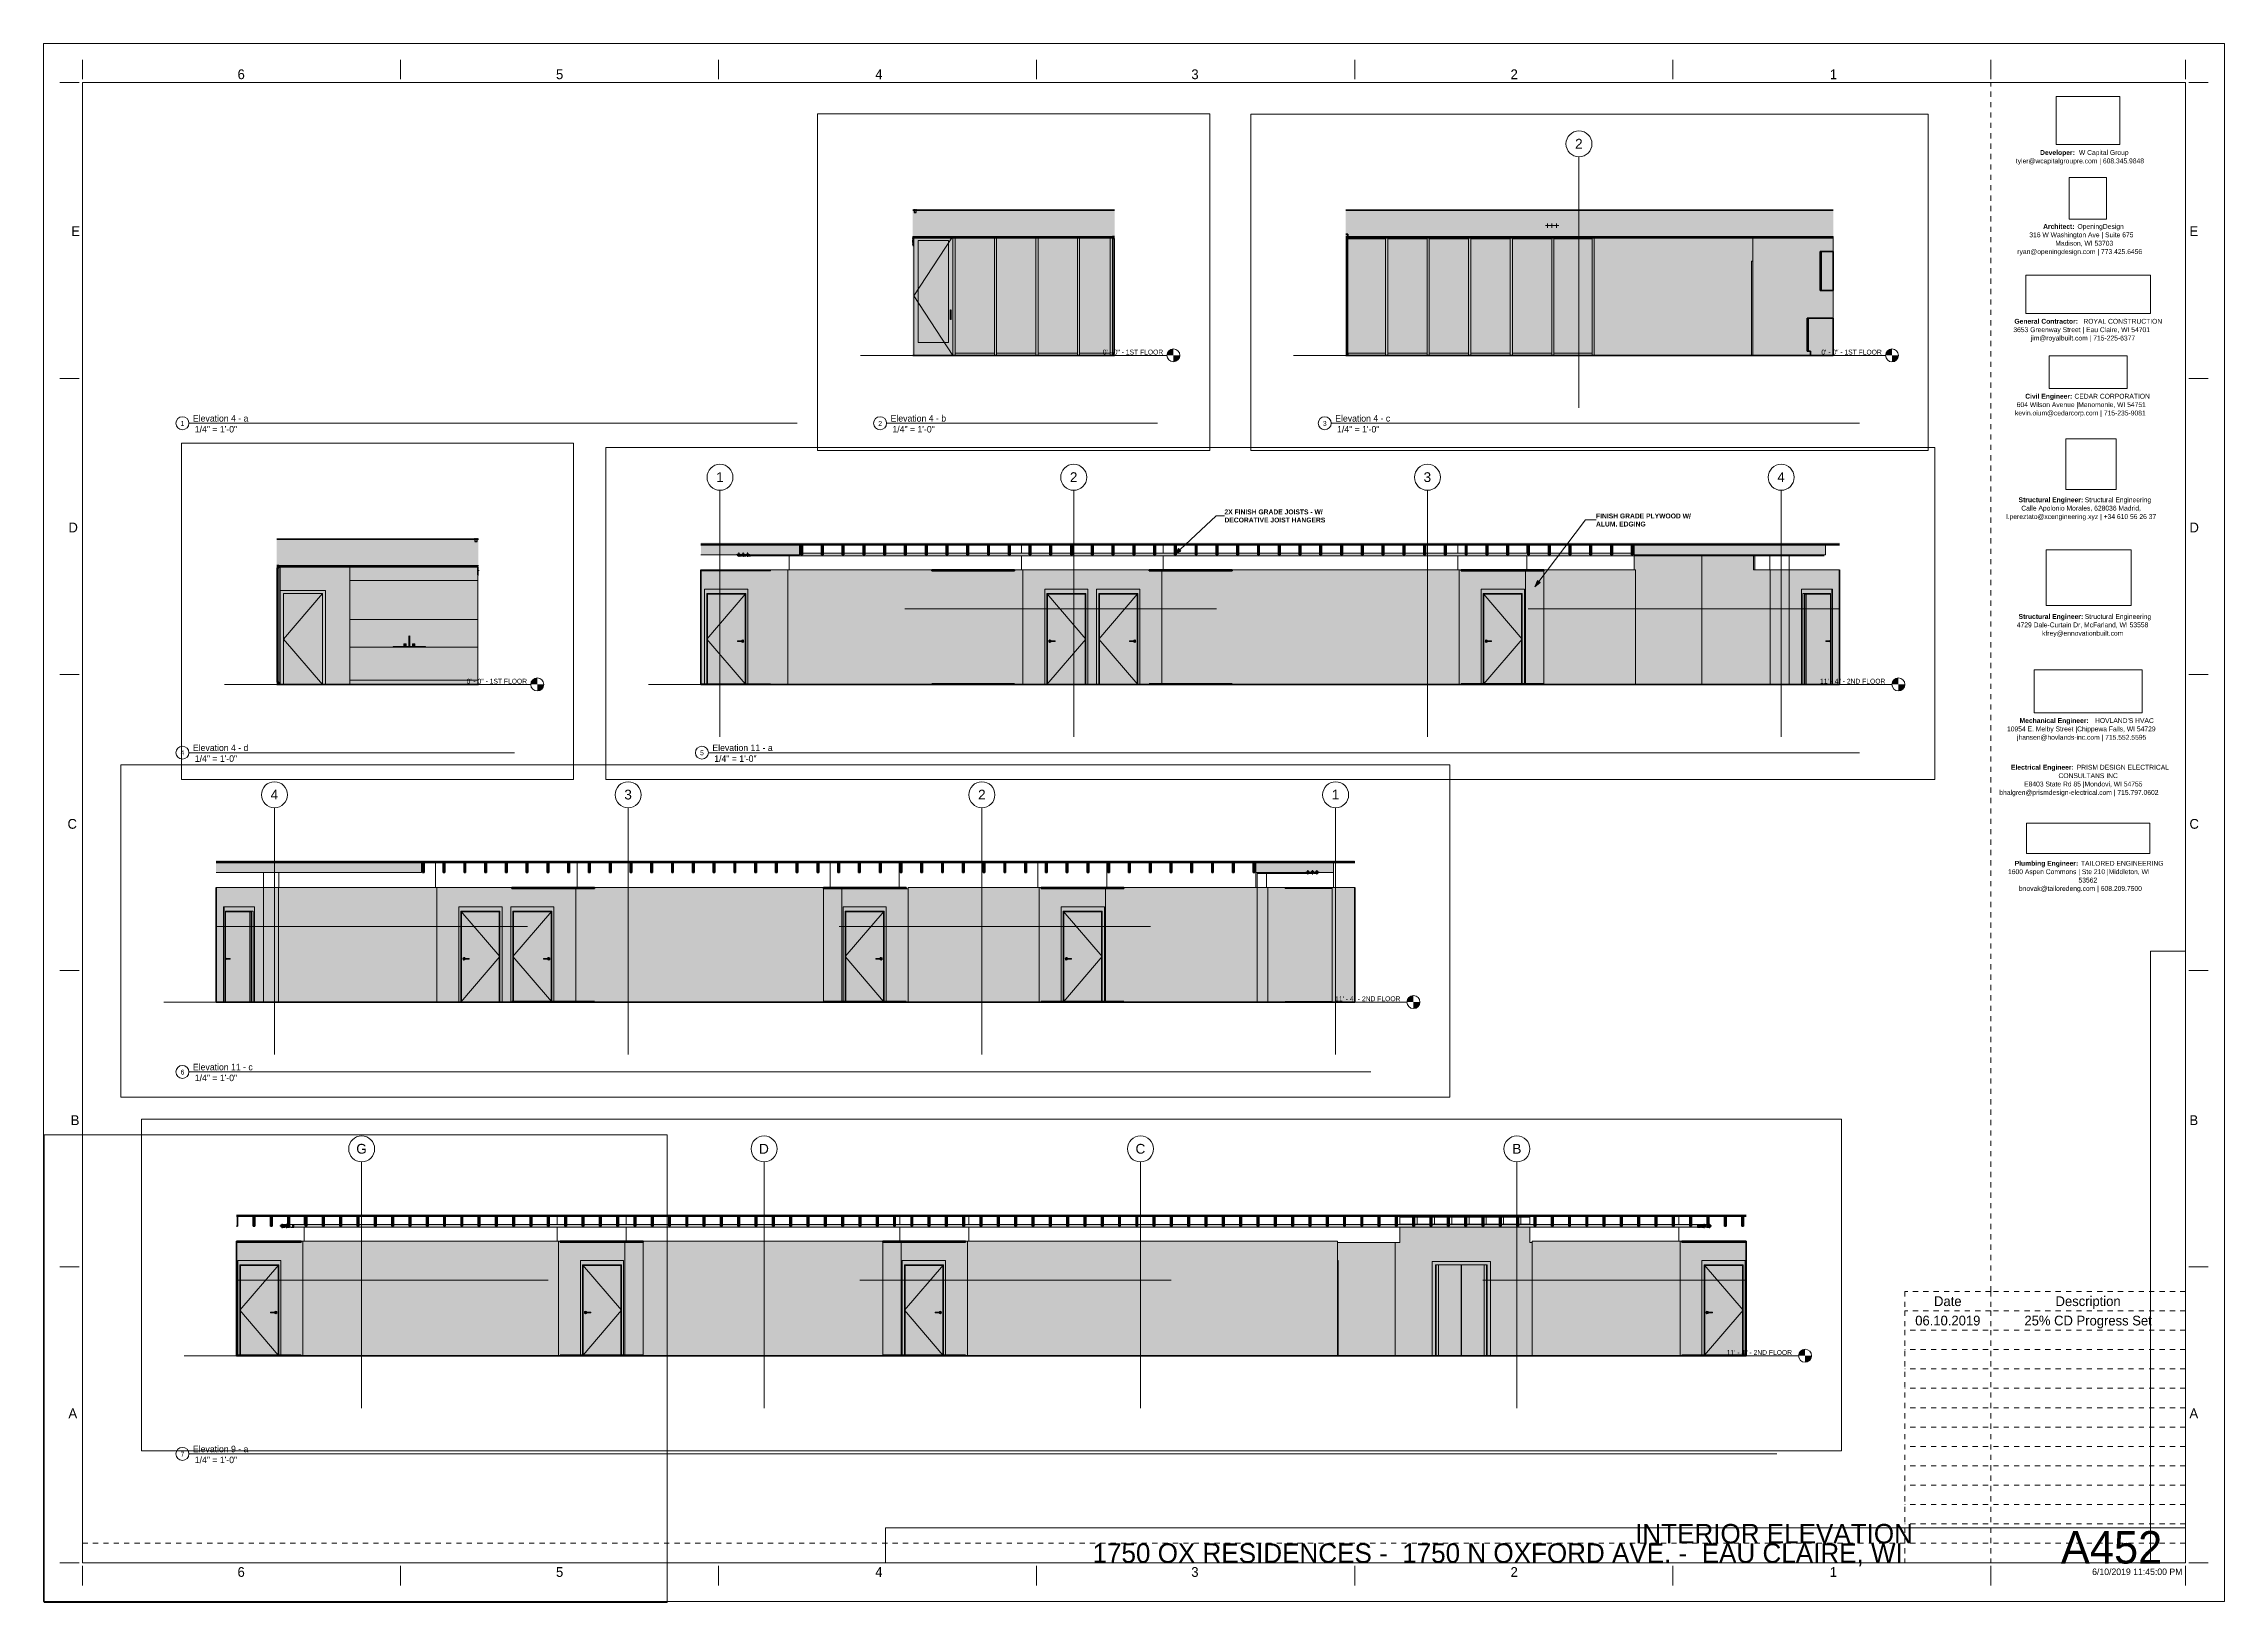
# Paper-space layout 'Layout1' of a CAD drawing. Header units: inches. Extents: x 0 to 42, y 0 to 30.
# The model-space entities are those that its viewports show. They can reach past a viewport. Long polylines and large blocks are cut down to what shows.
import ezdxf

# ---------------------------------------------------------------- set-up
doc = ezdxf.new("R2010")
doc.units = ezdxf.units.IN
doc.header["$MEASUREMENT"] = 0
for name, pattern in [('Aligning Line 1_8_', [0.25, 0.125, -0.125]), ('Dash 1_16_', [0.125, 0.0625, -0.0625]), ('Dot 1_32_', [0.03125, 0, -0.03125]), ('Grid Line 1_2_', [0.875, 0.5, -0.125, 0.125, -0.125])]:
    doc.linetypes.add(name, pattern=pattern)
for name, color, linetype, lineweight in [('0-2', 254, 'Continuous', 5), ('0-3', 165, 'Continuous', 5), ('0-5', 90, 'Continuous', 5), ('0-6', 7, 'Continuous', 9), ('0-7', 130, 'Continuous', 5), ('A-CLNG', 13, 'Continuous', 18), ('A-CLNG-1', 13, 'Continuous', 5), ('A-CLNG-2', 13, 'Continuous', 60), ('A-DETL', 90, 'Dot 1_32_', 13), ('A-DOOR', 31, 'Continuous', 18), ('A-DOOR-4', 31, 'Continuous', 9), ('A-DOOR-5', 90, 'Continuous', 30), ('A-DOOR-6', 31, 'Dash 1_16_', 9), ('A-DOOR-FRAM', 31, 'Continuous', 9), ('A-DOOR-FRAM-3', 31, 'Continuous', 18), ('A-DOOR-GLAZ-2', 31, 'Continuous', 18), ('A-FLOR', 192, 'Continuous', 18), ('A-FLOR-1', 31, 'Continuous', 5), ('A-FLOR-2', 251, 'Continuous', 5), ('A-FLOR-3', 250, 'Continuous', 60), ('A-FLOR-4', 21, 'Continuous', 18), ('A-FLOR-5', 135, 'Continuous', 5), ('A-FLOR-6', 10, 'Continuous', 18), ('A-FLOR-7', 192, 'Continuous', 5), ('A-FLOR-8', 192, 'Continuous', 60), ('A-FLOR-LEVL', 51, 'Continuous', 9), ('A-FLOR-LEVL-1', 51, 'Grid Line 1_2_', 9), ('A-FLOR-LEVL-2', 9, 'Continuous', 9), ('A-FLOR-LEVL-3', 147, 'Continuous', 9), ('A-FLOR-MCUT-1', 10, 'Continuous', 18), ('A-FLOR-PATT-1', 7, 'Continuous', 9), ('A-FLOR-PATT-2', 253, 'Continuous', 9), ('A-GENM-1', 215, 'Continuous', 9), ('A-GENM-2', 7, 'Continuous', 9), ('A-GLAZ-CURT', 52, 'Continuous', 9), ('A-GLAZ-CURT-2', 52, 'Continuous', 60), ('A-GLAZ-CWMG', 51, 'Continuous', 9), ('A-GLAZ-CWMG-3', 51, 'Continuous', 60), ('A-WALL', 113, 'Continuous', 18), ('A-WALL-1', 10, 'Continuous', 18), ('A-WALL-2', 250, 'Continuous', 60), ('A-WALL-3', 135, 'Continuous', 5), ('A-WALL-4', 113, 'Continuous', 5), ('A-WALL-PATT-1', 253, 'Continuous', 9), ('A-WALL-PATT-2', 111, 'Continuous', 9), ('A-WALL-PATT-3', 215, 'Continuous', 9), ('G-ANNO-SCHD', 231, 'Continuous', 9), ('G-ANNO-SYMB', 111, 'Aligning Line 1_8_', 9), ('G-ANNO-SYMB-1', 147, 'Aligning Line 1_8_', 9), ('G-ANNO-TEXT', 231, 'Continuous', 9), ('G-ANNO-TTLB', 6, 'Continuous', 9), ('G-ANNO-TTLB-MEDM', 33, 'Continuous', 20), ('I-WALL', 2, 'Continuous', 18), ('I-WALL-1', 2, 'Continuous', 5), ('I-WALL-2', 2, 'Continuous', 60), ('P-PIPE', 3, 'Continuous', 9), ('P-PIPE-1', 3, 'Continuous', 5), ('P-PIPE-CNTR', 3, 'Continuous', 9), ('P-SANR-FIXT', 6, 'Continuous', 9), ('Q-CASE', 31, 'Continuous', 9), ('Q-CASE-1', 31, 'Continuous', 60), ('Q-SPCQ-1', 37, 'Continuous', 9), ('Q-SPCQ-2', 15, 'Continuous', 9), ('Q-SPCQ-3', 7, 'Continuous', 9), ('S-BEAM', 12, 'Continuous', 9), ('S-BEAM-1', 12, 'Continuous', 60), ('S-GRID-1', 1, 'Grid Line 1_2_', 9), ('S-GRID-IDEN', 1, 'Continuous', 9), ('S-GRID-IDEN-1', 147, 'Continuous', 9)]:
    doc.layers.add(name, color=color, linetype=linetype, lineweight=lineweight)
doc.layers.add('G-ANNO-NPLT', color=191, linetype='Continuous', plot=False)
doc.styles.add('Arial', font='arial.ttf', dxfattribs={"height": 9})
doc.styles.add('Century Gothic', font='ufonts.com_century-gothic.ttf', dxfattribs={"height": 4.5})
doc.styles.add('Century Gothic_1', font='ufonts.com_century-gothic.ttf', dxfattribs={"height": 0.1875})
doc.styles.add('Century Gothic_2', font='ufonts.com_century-gothic.ttf', dxfattribs={"height": 0.09375})
doc.styles.add('Century Gothic_3', font='ufonts.com_century-gothic.ttf', dxfattribs={"height": 0.125})
doc.styles.add('Century Gothic_4', font='ufonts.com_century-gothic.ttf', dxfattribs={"height": 0.625})
doc.styles.add('Century Gothic_5', font='ufonts.com_century-gothic.ttf', dxfattribs={"height": 0.375})
doc.styles.add('Century Gothic_B', font='GOTHICB.TTF', dxfattribs={"height": 4.5})
doc.styles.add('Century Gothic_B_1', font='GOTHICB.TTF', dxfattribs={"height": 0.09375})
picture_1 = doc.add_image_def('image1.jpg', size_in_pixel=(785, 514))
picture_2 = doc.add_image_def('image2.png', size_in_pixel=(300, 300))
picture_3 = doc.add_image_def('image3.jpg', size_in_pixel=(336, 83))
picture_4 = doc.add_image_def('image4.jpg', size_in_pixel=(278, 110))
picture_5 = doc.add_image_def('image5.jpg', size_in_pixel=(302, 126))
picture_6 = doc.add_image_def('image6.jpg', size_in_pixel=(261, 80))
picture_7 = doc.add_image_def('image7.jpg', size_in_pixel=(344, 261))
picture_8 = doc.add_image_def('image8.jpg', size_in_pixel=(547, 610))
picture_9 = doc.add_image_def('image9.jpg', size_in_pixel=(95, 1663))
picture_10 = doc.add_image_def('image10.jpg', size_in_pixel=(3536, 95))
pattern_1 = [(0, (0, 0), (15.36, 3.84), [0.634, -10.886, 0.634, -10.886, -61.44]), (0, (0, 0), (15.36, 3.84), [-23.04, 0.634, -22.406, 0.634, -10.886, -26.88]), (0, (0, 0), (15.36, 3.84), [-57.6, 0.634, -7.046, 0.634, -18.566]), (120, (5.76, 1.92), (-11.0055376, 11.3821502), [0.634, -10.886, 0.634, -10.886, -61.44]), (120, (5.76, 1.92), (-11.0055376, 11.3821502), [-23.04, 0.634, -22.406, 0.634, -10.886, -26.88]), (120, (5.76, 1.92), (-11.0055376, 11.3821502), [-57.6, 0.634, -7.046, 0.634, -18.566]), (240, (7.68, 9.6), (-4.3544624, -15.2221502), [0.634, -10.886, 0.634, -10.886, -61.44]), (240, (7.68, 9.6), (-4.3544624, -15.2221502), [-23.04, 0.634, -22.406, 0.634, -10.886, -26.88]), (240, (7.68, 9.6), (-4.3544624, -15.2221502), [-57.6, 0.634, -7.046, 0.634, -18.566])]
pattern_2 = [(0, (11430.989, -128), (0, 8), []), (90, (11430.989, -128), (-8, 8), [8, -8])]

# ---------------------------------------------------------------- blocks, each defined once
blk = doc.blocks.new('OD Title Block - 30x42 - CDs - one-598439-INTERIOR ELEVATION')
at = {"layer": 'G-ANNO-TTLB'}
for p, q in [((-0.01, 30.014), (41.99, 30.014)), ((-0.01, 0.014), (-0.01, 30.014)), ((41.99, 0.014), (41.99, 30.014)), ((-0.01, 0.014), (41.99, 0.014))]:
    blk.add_line(p, q, dxfattribs=at)
at = {"layer": 'G-ANNO-TTLB', "linetype": 'Dot 1_32_', "lineweight": 13}
for p, q in [((37.49, 5.989), (37.49, 29.264)), ((0.74, 1.137), (35.905, 1.137))]:
    blk.add_line(p, q, dxfattribs=at)
at = {"layer": 'G-ANNO-TTLB-MEDM'}
for p, q in [((0.74, 29.326), (0.74, 29.701)), ((6.865, 29.326), (6.865, 29.701)), ((12.99, 29.326), (12.99, 29.701)), ((19.115, 29.326), (19.115, 29.701)), ((25.24, 29.326), (25.24, 29.701)), ((31.365, 29.326), (31.365, 29.701)), ((37.49, 29.326), (37.49, 29.701)), ((41.24, 29.326), (41.24, 29.701)), ((0.677, 29.264), (0.302, 29.264)), ((0.74, 29.264), (41.24, 29.264)), ((0.74, 29.264), (0.74, 0.764)), ((41.24, 29.264), (41.24, 0.764)), ((41.302, 29.264), (41.677, 29.264)), ((0.677, 23.564), (0.302, 23.564)), ((41.302, 23.564), (41.677, 23.564)), ((0.677, 17.864), (0.302, 17.864)), ((41.302, 17.864), (41.677, 17.864)), ((0.677, 12.164), (0.302, 12.164)), ((41.302, 12.164), (41.677, 12.164)), ((0.677, 6.464), (0.302, 6.464)), ((41.302, 6.464), (41.677, 6.464)), ((0.677, 0.764), (0.302, 0.764)), ((0.74, 0.764), (41.24, 0.764)), ((0.74, 0.701), (0.74, 0.326)), ((6.865, 0.701), (6.865, 0.326)), ((12.99, 0.701), (12.99, 0.326)), ((19.115, 0.701), (19.115, 0.326)), ((25.24, 0.701), (25.24, 0.326)), ((31.365, 0.701), (31.365, 0.326)), ((37.49, 0.701), (37.49, 0.326)), ((41.24, 0.701), (41.24, 0.326)), ((41.302, 0.764), (41.677, 0.764))]:
    blk.add_line(p, q, dxfattribs=at)
at = {"layer": 'G-ANNO-TTLB', "attachment_point": 1}
for s, insert, char_height, width, style in [('6', (3.725, 29.517), 0.188, 0.17675, 'Century Gothic_1'), ('5', (9.858, 29.517), 0.188, 0.17675, 'Century Gothic_1'), ('4', (16.007, 29.517), 0.188, 0.17675, 'Century Gothic_1'), ('3', (22.094, 29.517), 0.188, 0.17675, 'Century Gothic_1'), ('2', (28.242, 29.517), 0.188, 0.17675, 'Century Gothic_1'), ('1', (34.391, 29.517), 0.188, 0.17675, 'Century Gothic_1'), ('tyler@wcapitalgroupre.com | 608.345.9848', (37.974, 27.802), 0.09375, 3.36141, 'Century Gothic_2'), ('Developer: ', (38.44, 27.964), 0.09375, 0.90584, 'Century Gothic_B_1'), ('W Capital Group', (39.188, 27.964), 0.09375, 1.32878, 'Century Gothic_2'), ('E', (0.523, 26.497), 0.188, 0.17044, 'Century Gothic_1'), ('Architect: ', (38.499, 26.54), 0.09375, 0.80169, 'Century Gothic_B_1'), ('OpeningDesign', (39.16, 26.54), 0.09375, 1.212, 'Century Gothic_2'), ('E', (41.317, 26.497), 0.188, 0.17044, 'Century Gothic_1'), ('ryan@openingdesign.com | 773.425.6456', (38.002, 26.056), 0.09375, 3.21937, 'Century Gothic_2'), ('316 W Washington Ave | Suite 675', (38.233, 26.379), 0.09375, 2.65756, 'Century Gothic_2'), ('Madison, WI 53703', (38.733, 26.217), 0.09375, 1.44556, 'Century Gothic_2'), ('3653 Greenway Street | Eau Claire, WI 54701', (37.925, 24.552), 0.09375, 3.4845, 'Century Gothic_2'), ('General Contractor: ', (37.946, 24.714), 0.09375, 1.60969, 'Century Gothic_B_1'), ('jim@royalbuilt.com | 715-225-6377', (38.263, 24.391), 0.09375, 2.66387, 'Century Gothic_2'), ('ROYAL CONSTRUCTION', (39.274, 24.714), 0.09375, 1.82116, 'Century Gothic_2'), ('604 Wilson Avenue |Menomonie, WI 54751', (37.99, 23.109), 0.09375, 3.32669, 'Century Gothic_2'), ('Civil Engineer: ', (38.154, 23.271), 0.09375, 1.14888, 'Century Gothic_B_1'), ('CEDAR CORPORATION', (39.102, 23.271), 0.09375, 1.78012, 'Century Gothic_2'), ('kevin.oium@cedarcorp.com | 715-235-9081', (37.956, 22.948), 0.09375, 3.40559, 'Century Gothic_2'), ('Structural Engineer: ', (38.026, 21.277), 0.09375, 1.54341, 'Century Gothic_B_1'), ('Calle Apolonio Morales, 628036 Madrid, ', (38.078, 21.116), 0.09375, 3.15309, 'Century Gothic_2'), ('Structural Engineering', (39.3, 21.277), 0.09375, 1.69175, 'Century Gothic_2'), ('D', (0.468, 20.791), 0.188, 0.23672, 'Century Gothic_1'), ('l.pereztato@xcengineering.xyz | +34 610 56 26 37', (37.787, 20.954), 0.09375, 3.81591, 'Century Gothic_2'), ('D', (41.317, 20.791), 0.188, 0.23672, 'Century Gothic_1'), ('Structural Engineer: ', (38.026, 19.03), 0.09375, 1.54341, 'Century Gothic_B_1'), ('Structural Engineering', (39.3, 19.03), 0.09375, 1.69175, 'Century Gothic_2'), ('4729 Dale-Curtain Dr, McFarland, WI 53558', (37.992, 18.869), 0.09375, 3.32037, 'Century Gothic_2'), ('kfrey@ennovationbuilt.com', (38.479, 18.707), 0.09375, 2.13994, 'Century Gothic_2'), ('10954 E. Melby Street |Chippewa Falls, WI 54729', (37.803, 16.865), 0.09375, 3.77487, 'Century Gothic_2'), ('Mechanical Engineer: ', (38.045, 17.026), 0.09375, 1.76119, 'Century Gothic_B_1'), ("HOVLAND'S HVAC", (39.498, 17.026), 0.09375, 1.42663, 'Century Gothic_2'), ('jhansen@hovlands-inc.com | 715.552.5595', (37.996, 16.704), 0.09375, 3.31091, 'Century Gothic_2'), ('Electrical Engineer: ', (37.88, 16.127), 0.09375, 1.53394, 'Century Gothic_B_1'), ('CONSULTANS INC', (38.794, 15.965), 0.09375, 1.37613, 'Century Gothic_2'), ('PRISM DESIGN ELECTRICAL ', (39.146, 16.127), 0.09375, 2.09891, 'Century Gothic_2'), ('bhalgren@prismdesign-electrical.com | 715.797.0602', (37.656, 15.642), 0.09375, 4.13469, 'Century Gothic_2'), ('E8403 State Rd 85 |Mondovi, WI 54755', (38.133, 15.804), 0.09375, 2.9795, 'Century Gothic_2'), ('C', (0.45, 15.084), 0.188, 0.25881, 'Century Gothic_1'), ('C', (41.317, 15.084), 0.188, 0.25881, 'Century Gothic_1'), ('Plumbing Engineer: ', (37.951, 14.277), 0.09375, 1.54656, 'Century Gothic_B_1'), ('1600 Aspen Commons | Ste 210 |Middleton, WI ', (37.823, 14.116), 0.09375, 3.77172, 'Century Gothic_2'), ('53562', (39.18, 13.954), 0.0937, 0.44188, 'Century Gothic_2'), ('TAILORED ENGINEERING', (39.227, 14.277), 0.09375, 1.87166, 'Century Gothic_2'), ('bnovak@tailoredeng.com | 608.209.7500', (38.034, 13.793), 0.09375, 3.21622, 'Century Gothic_2'), ('B', (0.512, 9.378), 0.188, 0.18306, 'Century Gothic_1'), ('B', (41.317, 9.378), 0.188, 0.18306, 'Century Gothic_1'), ('A', (0.468, 3.734), 0.188, 0.23672, 'Century Gothic_1'), ('A', (41.317, 3.734), 0.188, 0.23672, 'Century Gothic_1'), ('6', (3.724, 0.679), 0.188, 0.17675, 'Century Gothic_1'), ('5', (9.858, 0.679), 0.188, 0.17675, 'Century Gothic_1'), ('4', (16.007, 0.679), 0.188, 0.17675, 'Century Gothic_1'), ('3', (22.093, 0.679), 0.188, 0.17675, 'Century Gothic_1'), ('2', (28.242, 0.679), 0.188, 0.17675, 'Century Gothic_1'), ('1', (34.39, 0.679), 0.188, 0.17675, 'Century Gothic_1')]:
    blk.add_mtext(s, dxfattribs=dict(at, insert=insert, char_height=char_height, width=width, style=style))
at = {"layer": 'G-ANNO-TTLB'}
image = blk.add_image(picture_7, insert=(38.752, 28.068), size_in_units=(1.226, 0.93), dxfattribs=at)
image.dxf.flags = 7
image = blk.add_image(picture_8, insert=(38.999, 26.632), size_in_units=(0.719, 0.802), rotation=0, dxfattribs=at)
image.dxf.flags = 7
image = blk.add_image(picture_6, insert=(38.163, 24.818), size_in_units=(2.404, 0.737), dxfattribs=at)
image.dxf.flags = 7
image = blk.add_image(picture_5, insert=(38.612, 23.375), size_in_units=(1.506, 0.628), dxfattribs=at)
image.dxf.flags = 7
image = blk.add_image(picture_2, insert=(38.938, 21.431), size_in_units=(0.97, 0.97), dxfattribs=at)
image.dxf.flags = 7
image = blk.add_image(picture_1, insert=(38.558, 19.194), size_in_units=(1.638, 1.072), dxfattribs=at)
image.dxf.flags = 7
image = blk.add_image(picture_4, insert=(38.326, 17.131), size_in_units=(2.077, 0.822), dxfattribs=at)
image.dxf.flags = 7
image = blk.add_image(picture_3, insert=(38.179, 14.417), size_in_units=(2.372, 0.586), dxfattribs=at)
image.dxf.flags = 7
image = blk.add_image(picture_9, insert=(40.567, 0.764), size_in_units=(0.673, 11.775), dxfattribs=at)
image.dxf.flags = 7
image = blk.add_image(picture_10, insert=(16.203, 0.764), size_in_units=(25.037, 0.673), dxfattribs=at)
image.dxf.flags = 7
blk = doc.blocks.new('Viewport - All On-568496-INTERIOR ELEVATION')
at = {"layer": 'G-ANNO-TTLB'}
for start, end in [(360, 180), (180, 360)]:
    blk.add_arc((-0.125, 0), 0.125, start, end, dxfattribs=at)
blk = doc.blocks.new('Level - Level Head - Circle-V18-Elevation 4 - b')
at = {"layer": 'A-FLOR-LEVL'}
h = blk.add_hatch(color=256, dxfattribs=at)
edge = h.paths.add_edge_path(flags=0)
edge.add_line((11526.164, 0), (11520.164, 0))
edge.add_arc((11526.164, 0), 6, 90, 180, ccw=False)
edge.add_line((11526.164, 6), (11526.164, 0))
h = blk.add_hatch(color=256, dxfattribs=at)
edge = h.paths.add_edge_path(flags=0)
edge.add_line((11526.164, -6), (11526.164, 0))
edge.add_line((11526.164, 0), (11532.164, 0))
edge.add_arc((11526.164, 0), 6, 270, 360, ccw=False)
at = {"layer": 'A-FLOR-LEVL-2'}
blk.add_circle((11526.164, 0), 6, dxfattribs=at)
blk = doc.blocks.new('CTR - 2nd Phase_rvt-2-Elevation 4 - b')
at = {"layer": 'A-FLOR-LEVL-1'}
blk.add_line((11236.886, 0), (11520.164, 0), dxfattribs=at)
at = {"layer": '0-2'}
blk.add_blockref('Level - Level Head - Circle-V18-Elevation 4 - b', (0, 0), dxfattribs=at)
at = {"layer": 'A-FLOR-LEVL', "insert": (11460.858, 5.275), "char_height": 4.5, "width": 64.9935, "attachment_point": 1, "style": 'Century Gothic'}
blk.add_mtext('0\' - 0" - 1ST FLOOR', dxfattribs=at)
blk = doc.blocks.new('Single-Flush - 30_ x 80_-1420870-Elevation 4 - b')
at = {"layer": 'A-DOOR-5'}
for p, q in [((11286.539, 135.165), (11286.539, 132)), ((11288.539, 132), (11288.539, 135.165)), ((11286.539, 132), (11288.539, 132))]:
    blk.add_line(p, q, dxfattribs=at)
blk = doc.blocks.new('Level - Level Head - Circle-V19-Elevation 4 - b')
at = {"layer": 'A-FLOR-LEVL'}
h = blk.add_hatch(color=256, dxfattribs=at)
edge = h.paths.add_edge_path(flags=0)
edge.add_line((11526.164, 0), (11520.164, 0))
edge.add_arc((11526.164, 0), 6, 90, 180, ccw=False)
edge.add_line((11526.164, 6), (11526.164, 0))
h = blk.add_hatch(color=256, dxfattribs=at)
edge = h.paths.add_edge_path(flags=0)
edge.add_line((11526.164, -6), (11526.164, 0))
edge.add_line((11526.164, 0), (11532.164, 0))
edge.add_arc((11526.164, 0), 6, 270, 360, ccw=False)
at = {"layer": 'A-FLOR-LEVL-3'}
blk.add_circle((11526.164, 0), 6, dxfattribs=at)
blk = doc.blocks.new('CTR - 1st Phase - Unit Layouts_rvt-2-Elevation 4 - b')
at = {"layer": 'A-FLOR-LEVL-1'}
blk.add_line((11236.886, 0), (11520.164, 0), dxfattribs=at)
at = {"layer": '0-3'}
blk.add_blockref('Level - Level Head - Circle-V19-Elevation 4 - b', (0, 0), dxfattribs=at)
at = {"layer": '0-6'}
blk.add_blockref('Single-Flush - 30_ x 80_-1420870-Elevation 4 - b', (0, 0), dxfattribs=at)
at = {"layer": 'A-FLOR-LEVL', "insert": (11460.858, 5.275), "char_height": 4.5, "width": 64.9935, "attachment_point": 1, "style": 'Century Gothic'}
blk.add_mtext('0\' - 0" - 1ST FLOOR', dxfattribs=at)
blk = doc.blocks.new('CTR  - Topography_rvt-2-Elevation 4 - b')
at = {"layer": 'A-FLOR-LEVL-1'}
blk.add_line((11236.886, 0), (11520.164, 0), dxfattribs=at)
at = {"layer": 'G-ANNO-SYMB-1'}
blk.add_line((11285.258, 0), (11471.818, 0), dxfattribs=at)
at = {"layer": '0-3'}
blk.add_blockref('Level - Level Head - Circle-V19-Elevation 4 - b', (0, 0), dxfattribs=at)
at = {"layer": 'A-FLOR-LEVL', "insert": (11460.858, 5.275), "char_height": 4.5, "width": 64.9935, "attachment_point": 1, "style": 'Century Gothic'}
blk.add_mtext('0\' - 0" - 1ST FLOOR', dxfattribs=at)
blk = doc.blocks.new('CTR - 1st Phase - Shell_rvt-2-Elevation 4 - b')
at = {"layer": 'A-FLOR-1'}
blk.add_hatch(color=256, dxfattribs=at).paths.add_polyline_path([(11285.914, 109.875), (11471.818, 109.875), (11471.818, 133.875), (11285.258, 133.875), (11285.258, 109.875), (11285.289, 109.875)], flags=0)
at = {"layer": 'A-FLOR-2'}
blk.add_hatch(color=256, dxfattribs=at).paths.add_polyline_path([(11399.055, 109.375), (11471.818, 109.375), (11471.818, 109.875), (11285.914, 109.875), (11285.914, 109.375), (11378.538, 109.375)], flags=0)
at = {"layer": 'A-FLOR-PATT-1'}
h = blk.add_hatch(dxfattribs=at)
h.set_pattern_fill('FP_4', color=256, style=0, pattern_type=2)
h.set_pattern_definition([(0, (1766.828, 0), (15.36, 3.84), [0.634, -10.886, 0.634, -10.886, -61.44]), (0, (1766.828, 0), (15.36, 3.84), [-23.04, 0.634, -22.406, 0.634, -10.886, -26.88]), (0, (1766.828, 0), (15.36, 3.84), [-57.6, 0.634, -7.046, 0.634, -18.566]), (120, (1772.588, 1.92), (-11.0055376, 11.3821502), [0.634, -10.886, 0.634, -10.886, -61.44]), (120, (1772.588, 1.92), (-11.0055376, 11.3821502), [-23.04, 0.634, -22.406, 0.634, -10.886, -26.88]), (120, (1772.588, 1.92), (-11.0055376, 11.3821502), [-57.6, 0.634, -7.046, 0.634, -18.566]), (240, (1774.508, 9.6), (-4.3544624, -15.2221502), [0.634, -10.886, 0.634, -10.886, -61.44]), (240, (1774.508, 9.6), (-4.3544624, -15.2221502), [-23.04, 0.634, -22.406, 0.634, -10.886, -26.88]), (240, (1774.508, 9.6), (-4.3544624, -15.2221502), [-57.6, 0.634, -7.046, 0.634, -18.566])])
h.paths.add_polyline_path([(11360.68, 108.75), (11471.818, 108.75), (11471.818, 109.375), (11285.914, 109.375), (11285.914, 108.75), (11324.305, 108.75)], flags=0)
at = {"layer": 'A-FLOR-PATT-2'}
h = blk.add_hatch(dxfattribs=at)
h.set_pattern_fill('FP_5', color=256, style=0, pattern_type=2)
h.set_pattern_definition([(0, (1766.828, 0), (7.68, 1.92), [0.634, -5.126, 0.634, -5.126, -30.72]), (0, (1766.828, 0), (7.68, 1.92), [-11.52, 0.634, -10.886, 0.634, -5.126, -13.44]), (0, (1766.828, 0), (7.68, 1.92), [-28.8, 0.634, -3.206, 0.634, -8.966]), (120, (1769.708, 0.96), (-5.50276878, 5.6910751), [0.634, -5.126, 0.634, -5.126, -30.72]), (120, (1769.708, 0.96), (-5.50276878, 5.6910751), [-11.52, 0.634, -10.886, 0.634, -5.126, -13.44]), (120, (1769.708, 0.96), (-5.50276878, 5.6910751), [-28.8, 0.634, -3.206, 0.634, -8.966]), (240, (1770.668, 4.8), (-2.17723122, -7.6110751), [0.634, -5.126, 0.634, -5.126, -30.72]), (240, (1770.668, 4.8), (-2.17723122, -7.6110751), [-11.52, 0.634, -10.886, 0.634, -5.126, -13.44]), (240, (1770.668, 4.8), (-2.17723122, -7.6110751), [-28.8, 0.634, -3.206, 0.634, -8.966])])
h.paths.add_polyline_path([(11378.538, 134.625), (11471.818, 134.625), (11471.818, 135.165), (11285.258, 135.165), (11285.258, 134.625), (11285.914, 134.625)], flags=0)
h = blk.add_hatch(dxfattribs=at)
h.set_pattern_fill('FP_6', color=256, style=0, pattern_type=2)
h.set_pattern_definition([(0, (1766.828, 0), (0, 2.399), []), (315, (1766.828, 0), (2.3985062, 0), [3.393, -3.393]), (45, (1766.828, 0), (2.3985062, 0), [3.393, -3.393])])
h.paths.add_polyline_path([(11378.538, 133.875), (11471.818, 133.875), (11471.818, 134.625), (11285.258, 134.625), (11285.258, 133.875), (11285.914, 133.875)], flags=0)
at = {"layer": 'A-WALL-PATT-1'}
h = blk.add_hatch(dxfattribs=at)
h.set_pattern_fill('FP_7', color=256, style=0, pattern_type=2)
h.set_pattern_definition([(161.57, (1767.068, 0.24), (-1.920451243, 0.000150352), [0, -13.661, 1.517, 0]), (18.43, (1766.588, 0.24), (-1.920451243, -0.000150352), [0, -13.661, 1.517, 0]), (108.43, (1767.068, 0.24), (0.959969074, -4.80073665), [4.553, -10.625]), (71.57, (1766.588, 0.24), (0.959969074, 4.80073665), [4.553, -10.625])])
h.paths.add_polyline_path([(11285.258, 101.375), (11285.289, 101.375), (11285.289, 109.875), (11285.258, 109.869), (11285.258, 108.708)], flags=0)
at = {"layer": 'A-FLOR-3'}
for p, q in [((11285.914, 108.75), (11471.818, 108.75)), ((11471.818, 0), (11285.289, 0)), ((11285.289, 0), (11285.289, -0.003))]:
    blk.add_line(p, q, dxfattribs=at)
at = {"layer": 'A-FLOR-LEVL-1'}
blk.add_line((11236.886, 0), (11520.164, 0), dxfattribs=at)
at = {"layer": 'A-FLOR-MCUT-1'}
for p, q in [((11471.818, 134.625), (11285.258, 134.625)), ((11471.818, 133.875), (11285.258, 133.875)), ((11285.258, 109.875), (11285.289, 109.875)), ((11285.289, 109.875), (11285.914, 109.875)), ((11471.818, 109.875), (11285.914, 109.875)), ((11471.818, 109.375), (11285.914, 109.375))]:
    blk.add_line(p, q, dxfattribs=at)
at = {"layer": 'A-WALL-1'}
for p, q in [((11285.289, 109.875), (11285.258, 109.875)), ((11285.289, 108.75), (11285.289, 109.875)), ((11285.914, 109.875), (11285.289, 109.875)), ((11285.914, 109.375), (11285.914, 109.875)), ((11285.914, 108.75), (11285.914, 109.375)), ((11285.289, 108.75), (11285.289, 101.375))]:
    blk.add_line(p, q, dxfattribs=at)
at = {"layer": 'A-WALL-2'}
for p, q in [((11285.914, 101.375), (11285.914, 108.75)), ((11285.258, 101.375), (11285.914, 101.375))]:
    blk.add_line(p, q, dxfattribs=at)
at = {"layer": 'G-ANNO-SYMB-1'}
blk.add_line((11285.258, 0), (11471.818, 0), dxfattribs=at)
at = {"layer": '0-3'}
blk.add_blockref('Level - Level Head - Circle-V19-Elevation 4 - b', (0, 0), dxfattribs=at)
at = {"layer": 'A-FLOR-LEVL', "insert": (11460.858, 5.275), "char_height": 4.5, "width": 64.9935, "attachment_point": 1, "style": 'Century Gothic'}
blk.add_mtext('0\' - 0" - 1ST FLOOR', dxfattribs=at)
blk = doc.blocks.new('CTR - 1st Phase -Stairs _ Elevators_rvt-2-Elevation 4 - b')
at = {"layer": 'A-FLOR-LEVL-1'}
blk.add_line((11236.886, 0), (11520.164, 0), dxfattribs=at)
at = {"layer": '0-3'}
blk.add_blockref('Level - Level Head - Circle-V19-Elevation 4 - b', (0, 0), dxfattribs=at)
at = {"layer": 'A-FLOR-LEVL', "insert": (11460.858, 5.275), "char_height": 4.5, "width": 64.9935, "attachment_point": 1, "style": 'Century Gothic'}
blk.add_mtext('0\' - 0" - 1ST FLOOR', dxfattribs=at)
blk = doc.blocks.new('System Panel - Glazed-2000372-Elevation 4 - b')
at = {"layer": 'A-GLAZ-CURT'}
blk.add_hatch(color=256, dxfattribs=at).paths.add_polyline_path([(11467.789, 2), (11467.789, 108.75), (11439.43, 108.75), (11439.43, 2)], flags=0)
blk = doc.blocks.new('Rectangular Mullion - 2_ x 4_ rectangular-1978939-Elevation 4 - b')
at = {"layer": 'A-GLAZ-CWMG'}
blk.add_hatch(color=256, dxfattribs=at).paths.add_polyline_path([(11439.43, 0), (11467.789, 0), (11467.789, 2), (11439.43, 2)], flags=0)
for p, q in [((11439.43, 0), (11439.43, 2)), ((11439.43, 2), (11467.789, 2)), ((11467.789, 2), (11467.789, 0))]:
    blk.add_line(p, q, dxfattribs=at)
blk = doc.blocks.new('Rectangular Mullion - 2_ x 4_ rectangular-2000374-Elevation 4 - b')
at = {"layer": 'A-GLAZ-CWMG'}
blk.add_hatch(color=256, dxfattribs=at).paths.add_polyline_path([(11469.789, 0), (11469.789, 108.75), (11467.789, 108.75), (11467.789, 0)], flags=0)
blk.add_line((11467.789, 0), (11467.789, 108.75), dxfattribs=at)
blk = doc.blocks.new('System Panel - Glazed-2000375-Elevation 4 - b')
at = {"layer": 'A-GLAZ-CURT'}
blk.add_hatch(color=256, dxfattribs=at).paths.add_polyline_path([(11399.055, 2), (11399.055, 108.75), (11362.68, 108.75), (11362.68, 2), (11378.538, 2)], flags=0)
blk = doc.blocks.new('Storefront_Entry_Door-_Single_7051 - Store Front Single Door-2000376-Elevation 4 - b')
at = {"layer": 'A-DOOR'}
for points in [[(11319.805, 41), (11320.305, 41), (11320.305, 42.5), (11320.114, 42.457), (11320.031, 42.415), (11319.928, 42.324), (11319.849, 42.195), (11319.811, 42.047), (11319.814, 41.931), (11319.807, 41.814), (11319.821, 41.066)], [(11320.805, 41), (11320.788, 41.069), (11320.763, 42.19), (11320.738, 42.25), (11320.612, 42.389), (11320.496, 42.457), (11320.434, 42.483), (11320.305, 42.483), (11320.305, 41), (11320.788, 41)], [(11319.805, 34), (11320.305, 34), (11320.305, 41), (11319.805, 41), (11319.805, 38.013)], [(11320.788, 34), (11320.805, 34), (11320.788, 41), (11320.305, 41), (11320.305, 34), (11320.738, 34)], [(11320.305, 32.5), (11320.305, 34), (11319.805, 34), (11319.818, 33.789), (11319.823, 32.869), (11319.912, 32.697), (11320.011, 32.6), (11320.114, 32.543), (11320.238, 32.509)], [(11320.305, 32.5), (11320.512, 32.549), (11320.598, 32.6), (11320.658, 32.646), (11320.745, 32.766), (11320.796, 32.931), (11320.796, 33.069), (11320.796, 33.137), (11320.793, 33.708), (11320.788, 34), (11320.305, 34), (11320.305, 32.517)]]:
    blk.add_hatch(color=256, dxfattribs=at).paths.add_polyline_path(points, flags=0)
at = {"layer": 'A-DOOR-FRAM-3'}
h = blk.add_hatch(color=256, dxfattribs=at)
h.paths.add_polyline_path([(11286.305, 0), (11322.305, 0), (11322.305, 108.75), (11286.305, 108.75), (11286.305, 33.789)], flags=0)
h.paths.add_polyline_path([(11318.305, 12), (11290.305, 12), (11290.305, 106), (11318.305, 106), (11318.305, 16.893)], flags=0)
h.paths.add_polyline_path([(11320.305, 32.5), (11320.114, 32.543), (11320.031, 32.585), (11319.951, 32.646), (11319.849, 32.805), (11319.814, 32.931), (11319.816, 33.082), (11319.814, 33.137), (11319.817, 33.708), (11319.805, 34), (11319.826, 41.344), (11319.817, 41.649), (11319.814, 41.848), (11319.814, 41.931), (11319.814, 42.069), (11319.854, 42.207), (11319.872, 42.25), (11319.966, 42.365), (11320.114, 42.457), (11320.238, 42.491), (11320.327, 42.497), (11320.496, 42.457), (11320.612, 42.389), (11320.681, 42.324), (11320.763, 42.19), (11320.799, 42.047), (11320.796, 41.931), (11320.802, 41.814), (11320.788, 41.068), (11320.805, 40.915), (11320.787, 32.869), (11320.719, 32.725), (11320.598, 32.6), (11320.496, 32.543), (11320.434, 32.517)], flags=0)
at = {"layer": 'A-DOOR-GLAZ-2'}
blk.add_hatch(color=256, dxfattribs=at).paths.add_polyline_path([(11318.305, 12), (11318.305, 106), (11290.305, 106), (11290.305, 12), (11308.578, 12)], flags=0)
at = {"layer": 'A-DOOR-4'}
for p, q in [((11319.805, 41), (11319.805, 34)), ((11320.805, 34), (11320.805, 41))]:
    blk.add_line(p, q, dxfattribs=at)
at = {"layer": 'A-DOOR-4', "flags": 128}
for points in [[(11319.805, 42), (11319.805, 41.842), (11319.805, 41.417), (11319.805, 41)], [(11320.805, 41), (11320.805, 41.54), (11320.805, 41.909), (11320.805, 42)], [(11319.805, 34), (11319.805, 33.46), (11319.805, 33.091), (11319.805, 33)], [(11320.805, 33), (11320.805, 33.158), (11320.805, 33.583), (11320.805, 34)]]:
    blk.add_lwpolyline(points, dxfattribs=at)
at = {"layer": 'A-DOOR-6'}
for p, q in [((11286.305, 55), (11321.487, 108.75)), ((11322.305, 0), (11286.305, 55))]:
    blk.add_line(p, q, dxfattribs=at)
at = {"layer": 'A-DOOR-FRAM'}
for p, q in [((11286.305, 108.751), (11286.305, 0)), ((11322.305, 0), (11322.305, 108.75)), ((11290.305, 106), (11318.305, 106)), ((11290.305, 12), (11290.305, 106)), ((11318.305, 106), (11318.305, 12)), ((11318.305, 12), (11290.305, 12))]:
    blk.add_line(p, q, dxfattribs=at)
blk = doc.blocks.new('Rectangular Mullion - 2_ x 4_ rectangular-1890794-Elevation 4 - b')
at = {"layer": 'A-GLAZ-CWMG'}
blk.add_hatch(color=256, dxfattribs=at).paths.add_polyline_path([(11378.538, 0), (11399.055, 0), (11399.055, 2), (11362.68, 2), (11362.68, 0)], flags=0)
for p, q in [((11362.68, 0), (11362.68, 2)), ((11362.68, 2), (11399.055, 2)), ((11399.055, 2), (11399.055, 0))]:
    blk.add_line(p, q, dxfattribs=at)
blk = doc.blocks.new('Rectangular Mullion - 2_ x 4_ rectangular-2000371-Elevation 4 - b')
at = {"layer": 'A-GLAZ-CWMG'}
blk.add_hatch(color=256, dxfattribs=at).paths.add_polyline_path([(11399.055, 0), (11401.055, 0), (11401.055, 108.75), (11399.055, 108.75)], flags=0)
for p, q in [((11399.055, 108.75), (11399.055, 0)), ((11401.055, 108.75), (11401.055, 0))]:
    blk.add_line(p, q, dxfattribs=at)
blk = doc.blocks.new('Rectangular Mullion - 2_ x 4_ rectangular-V2-Elevation 4 - b')
at = {"layer": 'A-GLAZ-CWMG'}
blk.add_hatch(color=256, dxfattribs=at).paths.add_polyline_path([(11285.258, 0), (11286.305, 0), (11286.305, 108.75), (11285.914, 108.75), (11285.914, 101.375), (11285.258, 101.375), (11285.258, 12)], flags=0)
for p, q in [((11286.305, 108.751), (11286.305, 0)), ((11285.289, 0), (11285.258, 0))]:
    blk.add_line(p, q, dxfattribs=at)
blk = doc.blocks.new('System Panel - Glazed-2030653-Elevation 4 - b')
at = {"layer": 'A-GLAZ-CURT'}
blk.add_hatch(color=256, dxfattribs=at).paths.add_polyline_path([(11471.818, 2), (11471.818, 107.875), (11471.289, 107.875), (11471.289, 2)], flags=0)
at = {"layer": 'A-GLAZ-CURT-2'}
for p, q in [((11471.818, 107.875), (11471.289, 107.875)), ((11471.289, 107.875), (11471.289, 2)), ((11471.289, 2), (11471.818, 2))]:
    blk.add_line(p, q, dxfattribs=at)
blk = doc.blocks.new('Rectangular Mullion - 2_ x 4_ rectangular-1978849-Elevation 4 - b')
at = {"layer": 'A-GLAZ-CWMG'}
blk.add_hatch(color=256, dxfattribs=at).paths.add_polyline_path([(11471.818, 107.875), (11471.818, 108.75), (11469.789, 108.75), (11469.789, 107.875), (11471.289, 107.875)], flags=0)
at = {"layer": 'A-GLAZ-CWMG-3'}
for p, q in [((11471.818, 109.875), (11469.789, 109.875)), ((11469.789, 109.875), (11469.789, 107.875)), ((11469.789, 107.875), (11471.818, 107.875))]:
    blk.add_line(p, q, dxfattribs=at)
blk = doc.blocks.new('Rectangular Mullion - 2_ x 4_ rectangular-1978850-Elevation 4 - b')
at = {"layer": 'A-GLAZ-CWMG'}
blk.add_hatch(color=256, dxfattribs=at).paths.add_polyline_path([(11469.789, 0), (11471.818, 0), (11471.818, 2), (11469.789, 2)], flags=0)
at = {"layer": 'A-GLAZ-CWMG-3'}
for p, q in [((11471.818, 2), (11469.789, 2)), ((11469.789, 2), (11469.789, 0)), ((11469.789, 0), (11471.818, 0))]:
    blk.add_line(p, q, dxfattribs=at)
blk = doc.blocks.new('Rectangular Mullion - 2_ x 4_ rectangular-2030648-Elevation 4 - b')
at = {"layer": 'A-GLAZ-CWMG'}
blk.add_hatch(color=256, dxfattribs=at).paths.add_polyline_path([(11471.289, 2), (11471.289, 107.875), (11469.789, 107.875), (11469.789, 2)], flags=0)
blk.add_line((11469.789, 107.875), (11469.789, 2), dxfattribs=at)
blk = doc.blocks.new('Level - Level Head - Circle-V20-Elevation 4 - c')
at = {"layer": 'A-FLOR-LEVL'}
h = blk.add_hatch(color=256, dxfattribs=at)
edge = h.paths.add_edge_path(flags=0)
edge.add_line((-2864.949, 0), (-2870.949, 0))
edge.add_arc((-2864.949, 0), 6, 90, 180, ccw=False)
edge.add_line((-2864.949, 6), (-2864.949, 0))
h = blk.add_hatch(color=256, dxfattribs=at)
edge = h.paths.add_edge_path(flags=0)
edge.add_line((-2864.949, -6), (-2864.949, 0))
edge.add_line((-2864.949, 0), (-2858.949, 0))
edge.add_arc((-2864.949, 0), 6, 270, 360, ccw=False)
at = {"layer": 'A-FLOR-LEVL-3'}
blk.add_circle((-2864.949, 0), 6, dxfattribs=at)
blk = doc.blocks.new('CTR - 2nd Phase_rvt-3-Elevation 4 - c')
at = {"layer": 'A-FLOR-LEVL-1'}
blk.add_line((-3418.249, 0), (-2870.949, 0), dxfattribs=at)
at = {"layer": '0-3'}
blk.add_blockref('Level - Level Head - Circle-V20-Elevation 4 - c', (0, 0), dxfattribs=at)
at = {"layer": 'A-FLOR-LEVL', "insert": (-2930.255, 5.275), "char_height": 4.5, "width": 64.9935, "attachment_point": 1, "style": 'Century Gothic'}
blk.add_mtext('0\' - 0" - 1ST FLOOR', dxfattribs=at)
blk = doc.blocks.new('CTR - 1st Phase - Unit Layouts_rvt-3-Elevation 4 - c')
at = {"layer": 'A-FLOR-LEVL-1'}
blk.add_line((-3418.249, 0), (-2870.949, 0), dxfattribs=at)
at = {"layer": '0-3'}
blk.add_blockref('Level - Level Head - Circle-V20-Elevation 4 - c', (0, 0), dxfattribs=at)
at = {"layer": 'A-FLOR-LEVL', "insert": (-2930.255, 5.275), "char_height": 4.5, "width": 64.9935, "attachment_point": 1, "style": 'Century Gothic'}
blk.add_mtext('0\' - 0" - 1ST FLOOR', dxfattribs=at)
blk = doc.blocks.new('CTR  - Topography_rvt-3-Elevation 4 - c')
at = {"layer": 'A-FLOR-LEVL-1'}
blk.add_line((-3418.249, 0), (-2870.949, 0), dxfattribs=at)
at = {"layer": 'G-ANNO-SYMB-1'}
blk.add_line((-2919.304, 0), (-3369.908, 0), dxfattribs=at)
at = {"layer": '0-3'}
blk.add_blockref('Level - Level Head - Circle-V20-Elevation 4 - c', (0, 0), dxfattribs=at)
at = {"layer": 'A-FLOR-LEVL', "insert": (-2930.255, 5.275), "char_height": 4.5, "width": 64.9935, "attachment_point": 1, "style": 'Century Gothic'}
blk.add_mtext('0\' - 0" - 1ST FLOOR', dxfattribs=at)
blk = doc.blocks.new('Grid - Grid Head - Circle-50561-Elevation 4 - c')
at = {"layer": 'S-GRID-IDEN-1'}
for start, end in [(0, 180), (180, 360)]:
    blk.add_arc((-3154.324, 195.488), 12, start, end, dxfattribs=at)
blk = doc.blocks.new('CTR - 1st Phase - Shell_rvt-3-Elevation 4 - c')
at = {"layer": 'A-FLOR-1'}
blk.add_hatch(color=256, dxfattribs=at).paths.add_polyline_path([(-2919.304, 109.875), (-2919.304, 133.875), (-3369.908, 133.875), (-3369.908, 109.875), (-3144.606, 109.875)], flags=0)
at = {"layer": 'A-FLOR-2'}
blk.add_hatch(color=256, dxfattribs=at).paths.add_polyline_path([(-3140.124, 109.375), (-2919.324, 109.375), (-2919.324, 109.875), (-3369.908, 109.875), (-3369.908, 109.375), (-3142.124, 109.375)], flags=0)
at = {"layer": 'A-FLOR-PATT-1'}
h = blk.add_hatch(dxfattribs=at)
h.set_pattern_fill('FP_8', color=256, style=0, pattern_type=2)
h.set_pattern_definition([(0, (75.524, 0), (15.36, 3.84), [0.634, -10.886, 0.634, -10.886, -61.44]), (0, (75.524, 0), (15.36, 3.84), [-23.04, 0.634, -22.406, 0.634, -10.886, -26.88]), (0, (75.524, 0), (15.36, 3.84), [-57.6, 0.634, -7.046, 0.634, -18.566]), (120, (81.284, 1.92), (-11.0055376, 11.38215), [0.634, -10.886, 0.634, -10.886, -61.44]), (120, (81.284, 1.92), (-11.0055376, 11.38215), [-23.04, 0.634, -22.406, 0.634, -10.886, -26.88]), (120, (81.284, 1.92), (-11.0055376, 11.38215), [-57.6, 0.634, -7.046, 0.634, -18.566]), (240, (83.204, 9.6), (-4.3544624, -15.22215), [0.634, -10.886, 0.634, -10.886, -61.44]), (240, (83.204, 9.6), (-4.3544624, -15.22215), [-23.04, 0.634, -22.406, 0.634, -10.886, -26.88]), (240, (83.204, 9.6), (-4.3544624, -15.22215), [-57.6, 0.634, -7.046, 0.634, -18.566])])
h.paths.add_polyline_path([(-2993.699, 108.75), (-2919.304, 108.75), (-2919.324, 109.375), (-3369.908, 109.375), (-3369.908, 108.75), (-3140.124, 108.75)], flags=0)
at = {"layer": 'A-FLOR-PATT-2'}
h = blk.add_hatch(dxfattribs=at)
h.set_pattern_fill('FP_9', color=256, style=0, pattern_type=2)
h.set_pattern_definition([(0, (75.524, 0), (7.68, 1.92), [0.634, -5.126, 0.634, -5.126, -30.72]), (0, (75.524, 0), (7.68, 1.92), [-11.52, 0.634, -10.886, 0.634, -5.126, -13.44]), (0, (75.524, 0), (7.68, 1.92), [-28.8, 0.634, -3.206, 0.634, -8.966]), (120, (78.404, 0.96), (-5.5027688, 5.6910751), [0.634, -5.126, 0.634, -5.126, -30.72]), (120, (78.404, 0.96), (-5.5027688, 5.6910751), [-11.52, 0.634, -10.886, 0.634, -5.126, -13.44]), (120, (78.404, 0.96), (-5.5027688, 5.6910751), [-28.8, 0.634, -3.206, 0.634, -8.966]), (240, (79.364, 4.8), (-2.1772312, -7.6110751), [0.634, -5.126, 0.634, -5.126, -30.72]), (240, (79.364, 4.8), (-2.1772312, -7.6110751), [-11.52, 0.634, -10.886, 0.634, -5.126, -13.44]), (240, (79.364, 4.8), (-2.1772312, -7.6110751), [-28.8, 0.634, -3.206, 0.634, -8.966])])
h.paths.add_polyline_path([(-3071.674, 134.625), (-2919.304, 134.625), (-2919.304, 135.121), (-3369.908, 135.121), (-3369.908, 134.625), (-3144.606, 134.625)], flags=0)
h = blk.add_hatch(dxfattribs=at)
h.set_pattern_fill('FP_10', color=256, style=0, pattern_type=2)
h.set_pattern_definition([(0, (75.524, 0), (0, 2.399), []), (315, (75.524, 0), (2.3985062, 0), [3.393, -3.393]), (45, (75.524, 0), (2.3985062, 0), [3.393, -3.393])])
h.paths.add_polyline_path([(-3144.606, 133.875), (-2919.304, 133.875), (-2919.304, 134.625), (-3369.908, 134.625), (-3369.908, 133.875), (-3204.374, 133.875)], flags=0)
at = {"layer": 'A-FLOR-3'}
for p, q in [((-3369.908, 108.75), (-2919.304, 108.75)), ((-2919.304, 0), (-3369.908, 0))]:
    blk.add_line(p, q, dxfattribs=at)
at = {"layer": 'A-FLOR-LEVL-1'}
blk.add_line((-3418.249, 0), (-2870.949, 0), dxfattribs=at)
at = {"layer": 'A-FLOR-MCUT-1'}
for p, q in [((-2919.304, 134.625), (-3369.908, 134.625)), ((-2919.304, 133.875), (-3369.908, 133.875)), ((-2919.304, 109.875), (-3369.908, 109.875)), ((-2919.304, 109.375), (-3369.908, 109.375))]:
    blk.add_line(p, q, dxfattribs=at)
at = {"layer": 'G-ANNO-SYMB-1'}
blk.add_line((-2919.304, 0), (-3369.908, 0), dxfattribs=at)
at = {"layer": 'S-GRID-1'}
blk.add_line((-3154.324, -48.375), (-3154.324, 183.488), dxfattribs=at)
at = {"layer": '0-3'}
for name in ['Grid - Grid Head - Circle-50561-Elevation 4 - c', 'Level - Level Head - Circle-V20-Elevation 4 - c']:
    blk.add_blockref(name, (0, 0), dxfattribs=at)
at = {"layer": 'A-FLOR-LEVL', "insert": (-2930.255, 5.275), "char_height": 4.5, "width": 64.9935, "attachment_point": 1, "style": 'Century Gothic'}
blk.add_mtext('0\' - 0" - 1ST FLOOR', dxfattribs=at)
at = {"layer": 'S-GRID-IDEN', "insert": (-3157.888, 200.132), "char_height": 9, "width": 8.484, "attachment_point": 1, "style": 'Arial'}
blk.add_mtext('2', dxfattribs=at)
blk = doc.blocks.new('CTR - 1st Phase -Stairs _ Elevators_rvt-3-Elevation 4 - c')
at = {"layer": 'A-FLOR-LEVL-1'}
blk.add_line((-3418.249, 0), (-2870.949, 0), dxfattribs=at)
at = {"layer": '0-3'}
blk.add_blockref('Level - Level Head - Circle-V20-Elevation 4 - c', (0, 0), dxfattribs=at)
at = {"layer": 'A-FLOR-LEVL', "insert": (-2930.255, 5.275), "char_height": 4.5, "width": 64.9935, "attachment_point": 1, "style": 'Century Gothic'}
blk.add_mtext('0\' - 0" - 1ST FLOOR', dxfattribs=at)
blk = doc.blocks.new('System Panel - Glazed-2000375-Elevation 4 - c')
at = {"layer": 'A-GLAZ-CURT'}
blk.add_hatch(color=256, dxfattribs=at).paths.add_polyline_path([(-3369.514, 2), (-3369.374, 2), (-3369.374, 108.75), (-3369.908, 108.75), (-3369.908, 2)], flags=0)
at = {"layer": 'A-GLAZ-CURT-2'}
for p, q in [((-3369.374, 110), (-3369.908, 110)), ((-3369.374, 2), (-3369.374, 110)), ((-3369.908, 2), (-3369.374, 2))]:
    blk.add_line(p, q, dxfattribs=at)
blk = doc.blocks.new('Rectangular Mullion - 2_ x 4_ rectangular-1890793-Elevation 4 - c')
at = {"layer": 'A-GLAZ-CWMG-3'}
for p, q in [((-3367.874, 112), (-3369.908, 112)), ((-3367.874, 110), (-3367.874, 112)), ((-3369.908, 110), (-3367.874, 110))]:
    blk.add_line(p, q, dxfattribs=at)
blk = doc.blocks.new('Rectangular Mullion - 2_ x 4_ rectangular-1890794-Elevation 4 - c')
at = {"layer": 'A-GLAZ-CWMG'}
blk.add_hatch(color=256, dxfattribs=at).paths.add_polyline_path([(-3369.374, 0), (-3367.874, 0), (-3367.874, 2), (-3369.908, 2), (-3369.908, 0), (-3369.514, 0)], flags=0)
at = {"layer": 'A-GLAZ-CWMG-3'}
for p, q in [((-3367.874, 2), (-3369.908, 2)), ((-3367.874, 0), (-3367.874, 2)), ((-3369.908, 0), (-3367.874, 0))]:
    blk.add_line(p, q, dxfattribs=at)
blk = doc.blocks.new('Rectangular Mullion - 2_ x 4_ rectangular-2000371-Elevation 4 - c')
at = {"layer": 'A-GLAZ-CWMG'}
blk.add_hatch(color=256, dxfattribs=at).paths.add_polyline_path([(-3369.374, 2), (-3367.874, 2), (-3367.874, 108.75), (-3369.374, 108.75), (-3369.374, 107.875)], flags=0)
blk.add_line((-3367.874, 108.75), (-3367.874, 2), dxfattribs=at)
blk = doc.blocks.new('System Panel - Glazed-2030649-Elevation 4 - c')
at = {"layer": 'A-GLAZ-CURT'}
blk.add_hatch(color=256, dxfattribs=at).paths.add_polyline_path([(-3144.606, 2), (-3142.124, 2), (-3142.124, 107.875), (-3177.522, 107.875), (-3177.522, 2)], flags=0)
blk = doc.blocks.new('Rectangular Mullion - 2_ x 4_ rectangular-1978847-Elevation 4 - c')
at = {"layer": 'A-GLAZ-CWMG'}
blk.add_hatch(color=256, dxfattribs=at).paths.add_polyline_path([(-3177.522, 0), (-3142.124, 0), (-3142.124, 2), (-3177.522, 2)], flags=0)
for p, q in [((-3177.522, 0), (-3177.522, 2)), ((-3177.522, 2), (-3142.124, 2)), ((-3142.124, 2), (-3142.124, 0))]:
    blk.add_line(p, q, dxfattribs=at)
blk = doc.blocks.new('Rectangular Mullion - 2_ x 4_ rectangular-2030673-Elevation 4 - c')
at = {"layer": 'A-GLAZ-CWMG'}
blk.add_hatch(color=256, dxfattribs=at).paths.add_polyline_path([(-3140.124, 0), (-3140.124, 108.75), (-3142.124, 108.75), (-3142.124, 0)], flags=0)
blk.add_line((-3142.124, 0), (-3142.124, 108.75), dxfattribs=at)
blk = doc.blocks.new('System Panel - Glazed-2030653-Elevation 4 - c')
at = {"layer": 'A-GLAZ-CURT'}
blk.add_hatch(color=256, dxfattribs=at).paths.add_polyline_path([(-3217.921, 2), (-3217.921, 107.875), (-3254.319, 107.875), (-3254.319, 2)], flags=0)
blk = doc.blocks.new('Rectangular Mullion - 2_ x 4_ rectangular-1978849-Elevation 4 - c')
at = {"layer": 'A-GLAZ-CWMG'}
blk.add_hatch(color=256, dxfattribs=at).paths.add_polyline_path([(-3204.374, 107.875), (-3179.522, 107.875), (-3179.522, 108.75), (-3215.921, 108.75), (-3215.921, 107.875)], flags=0)
for p, q in [((-3215.921, 107.875), (-3215.921, 108.75)), ((-3179.522, 108.75), (-3179.522, 107.875)), ((-3179.522, 107.875), (-3215.921, 107.875))]:
    blk.add_line(p, q, dxfattribs=at)
blk = doc.blocks.new('Rectangular Mullion - 2_ x 4_ rectangular-V3-Elevation 4 - c')
at = {"layer": 'A-GLAZ-CWMG'}
blk.add_hatch(color=256, dxfattribs=at).paths.add_polyline_path([(-3333.116, 107.875), (-3333.116, 108.75), (-3367.874, 108.75), (-3367.874, 107.875)], flags=0)
for p, q in [((-3333.116, 108.75), (-3333.116, 107.875)), ((-3333.116, 107.875), (-3367.874, 107.875))]:
    blk.add_line(p, q, dxfattribs=at)
blk = doc.blocks.new('Rectangular Mullion - 2_ x 4_ rectangular-1978850-Elevation 4 - c')
at = {"layer": 'A-GLAZ-CWMG'}
blk.add_hatch(color=256, dxfattribs=at).paths.add_polyline_path([(-3254.319, 0), (-3217.921, 0), (-3217.921, 2), (-3254.319, 2)], flags=0)
for p, q in [((-3254.319, 0), (-3254.319, 2)), ((-3254.319, 2), (-3217.921, 2)), ((-3217.921, 2), (-3217.921, 0))]:
    blk.add_line(p, q, dxfattribs=at)
blk = doc.blocks.new('Rectangular Mullion - 2_ x 4_ rectangular-V4-Elevation 4 - c')
at = {"layer": 'A-GLAZ-CWMG'}
blk.add_hatch(color=256, dxfattribs=at).paths.add_polyline_path([(-3333.116, 0), (-3333.116, 2), (-3367.874, 2), (-3367.874, 0)], flags=0)
for p, q in [((-3367.874, 2), (-3333.116, 2)), ((-3333.116, 2), (-3333.116, 0))]:
    blk.add_line(p, q, dxfattribs=at)
blk = doc.blocks.new('Rectangular Mullion - 2_ x 4_ rectangular-2030648-Elevation 4 - c')
at = {"layer": 'A-GLAZ-CWMG'}
blk.add_hatch(color=256, dxfattribs=at).paths.add_polyline_path([(-3215.921, 0), (-3215.921, 108.75), (-3217.921, 108.75), (-3217.921, 0)], flags=0)
for p, q in [((-3217.921, 108.75), (-3217.921, 0)), ((-3215.921, 108.75), (-3215.921, 0))]:
    blk.add_line(p, q, dxfattribs=at)
blk = doc.blocks.new('Rectangular Mullion - 2_ x 4_ rectangular-1978848-Elevation 4 - c')
at = {"layer": 'A-GLAZ-CWMG'}
blk.add_hatch(color=256, dxfattribs=at).paths.add_polyline_path([(-3144.606, 107.875), (-3142.124, 107.875), (-3142.124, 108.75), (-3177.522, 108.75), (-3177.522, 107.875)], flags=0)
for p, q in [((-3177.522, 107.875), (-3177.522, 108.75)), ((-3142.124, 108.75), (-3142.124, 107.875)), ((-3142.124, 107.875), (-3177.522, 107.875))]:
    blk.add_line(p, q, dxfattribs=at)
blk = doc.blocks.new('OD_CW_Base Cabinet - OD_CW_Base Cabinet-2017205-Elevation 4 - c')
at = {"layer": 'Q-CASE'}
for points in [[(-2942.324, 4), (-2942.324, 34.5), (-2943.324, 34.5), (-2943.324, 4)], [(-2919.324, 0), (-2919.324, 34.5), (-2942.324, 34.5), (-2942.324, 4), (-2940.324, 4), (-2940.324, 0)]]:
    blk.add_hatch(color=256, dxfattribs=at).paths.add_polyline_path(points, flags=0)
at = {"layer": 'Q-CASE-1'}
for p, q in [((-2943.324, 34.5), (-2943.324, 4)), ((-2942.324, 34.5), (-2943.324, 34.5)), ((-2942.324, 4), (-2942.324, 34.5)), ((-2942.324, 34.5), (-2942.324, 4)), ((-2919.324, 34.5), (-2942.324, 34.5)), ((-2919.324, 0), (-2919.324, 34.5)), ((-2943.324, 4), (-2942.324, 4)), ((-2942.324, 4), (-2940.324, 4)), ((-2940.324, 4), (-2940.324, 0)), ((-2940.324, 0), (-2919.324, 0))]:
    blk.add_line(p, q, dxfattribs=at)
blk = doc.blocks.new('OD_CW_Upper Cabinet - OD_CW_Upper Cabinet-2017176-Elevation 4 - c')
at = {"layer": 'Q-CASE'}
for points in [[(-2930.324, 60), (-2930.324, 96), (-2931.324, 96), (-2931.324, 60)], [(-2919.324, 60), (-2919.324, 96), (-2930.324, 96), (-2930.324, 60)]]:
    blk.add_hatch(color=256, dxfattribs=at).paths.add_polyline_path(points, flags=0)
at = {"layer": 'Q-CASE-1'}
for p, q in [((-2931.324, 96), (-2931.324, 60)), ((-2930.324, 96), (-2931.324, 96)), ((-2930.324, 60), (-2930.324, 96)), ((-2930.324, 96), (-2930.324, 60)), ((-2919.324, 96), (-2930.324, 96)), ((-2919.324, 60), (-2919.324, 96)), ((-2931.324, 60), (-2930.324, 60)), ((-2930.324, 60), (-2919.324, 60))]:
    blk.add_line(p, q, dxfattribs=at)
blk = doc.blocks.new('Single-Flush - 36_ x 84_-1244901-Elevation 4 - c')
at = {"layer": 'A-DOOR-FRAM-3'}
blk.add_hatch(color=256, dxfattribs=at).paths.add_polyline_path([(-2994.699, 0), (-2993.699, 0), (-2993.699, 87), (-2994.699, 87), (-2994.699, 84)], flags=0)
at = {"layer": 'A-DOOR-FRAM'}
for p, q in [((-2994.699, 0), (-2994.699, 87)), ((-2994.699, 87), (-2993.699, 87))]:
    blk.add_line(p, q, dxfattribs=at)
blk = doc.blocks.new('Level - Level Head - Circle-V21-Elevation 4 - d')
at = {"layer": 'A-FLOR-LEVL'}
h = blk.add_hatch(color=256, dxfattribs=at)
edge = h.paths.add_edge_path(flags=0)
edge.add_line((-11230.973, 0), (-11236.973, 0))
edge.add_arc((-11230.973, 0), 6, 90, 180, ccw=False)
edge.add_line((-11230.973, 6), (-11230.973, 0))
h = blk.add_hatch(color=256, dxfattribs=at)
edge = h.paths.add_edge_path(flags=0)
edge.add_line((-11230.973, -6), (-11230.973, 0))
edge.add_line((-11230.973, 0), (-11224.973, 0))
edge.add_arc((-11230.973, 0), 6, 270, 360, ccw=False)
at = {"layer": 'A-FLOR-LEVL-2'}
blk.add_circle((-11230.973, 0), 6, dxfattribs=at)
blk = doc.blocks.new('CTR - 2nd Phase_rvt-4-Elevation 4 - d')
at = {"layer": 'A-FLOR-LEVL-1'}
blk.add_line((-11520.164, 0), (-11236.973, 0), dxfattribs=at)
at = {"layer": '0-2'}
blk.add_blockref('Level - Level Head - Circle-V21-Elevation 4 - d', (0, 0), dxfattribs=at)
at = {"layer": 'A-FLOR-LEVL', "insert": (-11296.279, 5.275), "char_height": 4.5, "width": 64.9935, "attachment_point": 1, "style": 'Century Gothic'}
blk.add_mtext('0\' - 0" - 1ST FLOOR', dxfattribs=at)
blk = doc.blocks.new('Single-Flush - 30_ x 80_-1420870-Elevation 4 - d')
at = {"layer": 'A-DOOR-5'}
for p, q in [((-11288.539, 135.106), (-11288.539, 132)), ((-11286.539, 132), (-11286.539, 135.106)), ((-11288.539, 132), (-11286.539, 132))]:
    blk.add_line(p, q, dxfattribs=at)
blk = doc.blocks.new('Level - Level Head - Circle-V22-Elevation 4 - d')
at = {"layer": 'A-FLOR-LEVL'}
h = blk.add_hatch(color=256, dxfattribs=at)
edge = h.paths.add_edge_path(flags=0)
edge.add_line((-11230.973, 0), (-11236.973, 0))
edge.add_arc((-11230.973, 0), 6, 90, 180, ccw=False)
edge.add_line((-11230.973, 6), (-11230.973, 0))
h = blk.add_hatch(color=256, dxfattribs=at)
edge = h.paths.add_edge_path(flags=0)
edge.add_line((-11230.973, -6), (-11230.973, 0))
edge.add_line((-11230.973, 0), (-11224.973, 0))
edge.add_arc((-11230.973, 0), 6, 270, 360, ccw=False)
at = {"layer": 'A-FLOR-LEVL-3'}
blk.add_circle((-11230.973, 0), 6, dxfattribs=at)
blk = doc.blocks.new('CTR - 1st Phase - Unit Layouts_rvt-4-Elevation 4 - d')
at = {"layer": 'A-FLOR-LEVL-1'}
blk.add_line((-11520.164, 0), (-11236.973, 0), dxfattribs=at)
at = {"layer": '0-3'}
blk.add_blockref('Level - Level Head - Circle-V22-Elevation 4 - d', (0, 0), dxfattribs=at)
at = {"layer": '0-6'}
blk.add_blockref('Single-Flush - 30_ x 80_-1420870-Elevation 4 - d', (0, 0), dxfattribs=at)
at = {"layer": 'A-FLOR-LEVL', "insert": (-11296.279, 5.275), "char_height": 4.5, "width": 64.9935, "attachment_point": 1, "style": 'Century Gothic'}
blk.add_mtext('0\' - 0" - 1ST FLOOR', dxfattribs=at)
blk = doc.blocks.new('CTR  - Topography_rvt-4-Elevation 4 - d')
at = {"layer": 'A-FLOR-LEVL-1'}
blk.add_line((-11520.164, 0), (-11236.973, 0), dxfattribs=at)
at = {"layer": 'G-ANNO-SYMB-1'}
blk.add_line((-11285.312, 0), (-11471.828, 0), dxfattribs=at)
at = {"layer": '0-3'}
blk.add_blockref('Level - Level Head - Circle-V22-Elevation 4 - d', (0, 0), dxfattribs=at)
at = {"layer": 'A-FLOR-LEVL', "insert": (-11296.279, 5.275), "char_height": 4.5, "width": 64.9935, "attachment_point": 1, "style": 'Century Gothic'}
blk.add_mtext('0\' - 0" - 1ST FLOOR', dxfattribs=at)
blk = doc.blocks.new('CTR - 1st Phase - Shell_rvt-4-Elevation 4 - d')
at = {"layer": 'A-FLOR-1'}
blk.add_hatch(color=256, dxfattribs=at).paths.add_polyline_path([(-11450.602, 109.875), (-11285.312, 109.875), (-11285.312, 133.875), (-11471.828, 133.875), (-11471.828, 109.875)], flags=0)
at = {"layer": 'A-FLOR-2'}
blk.add_hatch(color=256, dxfattribs=at).paths.add_polyline_path([(-11378.57, 109.375), (-11285.914, 109.375), (-11285.914, 109.875), (-11471.828, 109.875), (-11471.828, 109.375), (-11403.686, 109.375)], flags=0)
at = {"layer": 'A-FLOR-PATT-1'}
h = blk.add_hatch(dxfattribs=at)
h.set_pattern_fill('FP_1', color=256, style=0, pattern_type=2)
h.set_pattern_definition(pattern_1)
h.paths.add_polyline_path([(-11285.914, 108.75), (-11285.914, 109.375), (-11471.828, 109.375), (-11471.828, 108.75), (-11378.57, 108.75)], flags=0)
at = {"layer": 'A-FLOR-PATT-2'}
h = blk.add_hatch(dxfattribs=at)
h.set_pattern_fill('FP_2', color=256, style=0, pattern_type=2)
h.set_pattern_definition([(0, (0, 0), (7.68, 1.92), [0.634, -5.126, 0.634, -5.126, -30.72]), (0, (0, 0), (7.68, 1.92), [-11.52, 0.634, -10.886, 0.634, -5.126, -13.44]), (0, (0, 0), (7.68, 1.92), [-28.8, 0.634, -3.206, 0.634, -8.966]), (120, (2.88, 0.96), (-5.50276878, 5.6910751), [0.634, -5.126, 0.634, -5.126, -30.72]), (120, (2.88, 0.96), (-5.50276878, 5.6910751), [-11.52, 0.634, -10.886, 0.634, -5.126, -13.44]), (120, (2.88, 0.96), (-5.50276878, 5.6910751), [-28.8, 0.634, -3.206, 0.634, -8.966]), (240, (3.84, 4.8), (-2.17723122, -7.6110751), [0.634, -5.126, 0.634, -5.126, -30.72]), (240, (3.84, 4.8), (-2.17723122, -7.6110751), [-11.52, 0.634, -10.886, 0.634, -5.126, -13.44]), (240, (3.84, 4.8), (-2.17723122, -7.6110751), [-28.8, 0.634, -3.206, 0.634, -8.966])])
h.paths.add_polyline_path([(-11378.57, 134.625), (-11285.312, 134.625), (-11285.312, 135.106), (-11471.828, 135.106), (-11471.828, 134.625), (-11404.227, 134.625)], flags=0)
h = blk.add_hatch(dxfattribs=at)
h.set_pattern_fill('FP_3', color=256, style=0, pattern_type=2)
h.set_pattern_definition([(0, (0, 0), (0, 2.399), []), (315, (0, 0), (2.3985062, 0), [3.393, -3.393]), (45, (0, 0), (2.3985062, 0), [3.393, -3.393])])
h.paths.add_polyline_path([(-11471.828, 133.875), (-11285.312, 133.875), (-11285.312, 134.625), (-11471.828, 134.625), (-11471.828, 134.049)], flags=0)
at = {"layer": 'A-WALL-3'}
blk.add_hatch(color=256, dxfattribs=at).paths.add_polyline_path([(-11285.312, 0), (-11285.312, 101.375), (-11285.914, 101.375), (-11285.914, 0)], flags=0)
at = {"layer": 'A-WALL-PATT-1'}
h = blk.add_hatch(dxfattribs=at)
h.set_pattern_fill('FP_1', color=256, style=0, pattern_type=2)
h.set_pattern_definition(pattern_1)
h.paths.add_polyline_path([(-11285.914, 101.375), (-11285.312, 101.375), (-11285.312, 109.875), (-11285.914, 109.875), (-11285.914, 108.75)], flags=0)
at = {"layer": 'A-FLOR-3'}
for p, q in [((-11471.828, 108.75), (-11285.914, 108.75)), ((-11285.312, 0), (-11471.828, 0))]:
    blk.add_line(p, q, dxfattribs=at)
at = {"layer": 'A-FLOR-LEVL-1'}
blk.add_line((-11520.164, 0), (-11236.973, 0), dxfattribs=at)
at = {"layer": 'A-FLOR-MCUT-1'}
for p, q in [((-11285.312, 134.625), (-11471.828, 134.625)), ((-11285.312, 133.875), (-11471.828, 133.875)), ((-11285.914, 109.875), (-11471.828, 109.875)), ((-11285.914, 109.875), (-11285.312, 109.875)), ((-11285.914, 109.375), (-11471.828, 109.375))]:
    blk.add_line(p, q, dxfattribs=at)
at = {"layer": 'A-WALL-1'}
for p, q in [((-11285.312, 109.875), (-11285.914, 109.875)), ((-11285.914, 109.875), (-11285.914, 109.375)), ((-11285.914, 109.375), (-11285.914, 108.75)), ((-11285.914, 0), (-11285.914, 101.375))]:
    blk.add_line(p, q, dxfattribs=at)
at = {"layer": 'A-WALL-2'}
for p, q in [((-11285.914, 108.75), (-11285.914, 101.375)), ((-11285.914, 101.375), (-11285.312, 101.375))]:
    blk.add_line(p, q, dxfattribs=at)
at = {"layer": 'G-ANNO-SYMB-1'}
blk.add_line((-11285.312, 0), (-11471.828, 0), dxfattribs=at)
at = {"layer": '0-3'}
blk.add_blockref('Level - Level Head - Circle-V22-Elevation 4 - d', (0, 0), dxfattribs=at)
at = {"layer": 'A-FLOR-LEVL', "insert": (-11296.279, 5.275), "char_height": 4.5, "width": 64.9935, "attachment_point": 1, "style": 'Century Gothic'}
blk.add_mtext('0\' - 0" - 1ST FLOOR', dxfattribs=at)
blk = doc.blocks.new('CTR - 1st Phase -Stairs _ Elevators_rvt-4-Elevation 4 - d')
at = {"layer": 'A-FLOR-LEVL-1'}
blk.add_line((-11520.164, 0), (-11236.973, 0), dxfattribs=at)
at = {"layer": '0-3'}
blk.add_blockref('Level - Level Head - Circle-V22-Elevation 4 - d', (0, 0), dxfattribs=at)
at = {"layer": 'A-FLOR-LEVL', "insert": (-11296.279, 5.275), "char_height": 4.5, "width": 64.9935, "attachment_point": 1, "style": 'Century Gothic'}
blk.add_mtext('0\' - 0" - 1ST FLOOR', dxfattribs=at)
blk = doc.blocks.new('System Panel - Glazed-2030653-Elevation 4 - d')
at = {"layer": 'A-GLAZ-CURT'}
blk.add_hatch(color=256, dxfattribs=at).paths.add_polyline_path([(-11471.289, 2), (-11471.289, 107.875), (-11471.828, 107.875), (-11471.828, 2)], flags=0)
at = {"layer": 'A-GLAZ-CURT-2'}
for p, q in [((-11471.289, 107.875), (-11471.828, 107.875)), ((-11471.289, 2), (-11471.289, 107.875)), ((-11471.828, 2), (-11471.289, 2))]:
    blk.add_line(p, q, dxfattribs=at)
blk = doc.blocks.new('Rectangular Mullion - 2_ x 4_ rectangular-1978849-Elevation 4 - d')
at = {"layer": 'A-GLAZ-CWMG'}
blk.add_hatch(color=256, dxfattribs=at).paths.add_polyline_path([(-11469.789, 107.875), (-11469.789, 108.75), (-11471.828, 108.75), (-11471.828, 107.875), (-11471.289, 107.875)], flags=0)
at = {"layer": 'A-GLAZ-CWMG-3'}
for p, q in [((-11469.789, 109.875), (-11471.828, 109.875)), ((-11469.789, 107.875), (-11469.789, 109.875)), ((-11471.828, 107.875), (-11469.789, 107.875))]:
    blk.add_line(p, q, dxfattribs=at)
blk = doc.blocks.new('Rectangular Mullion - 2_ x 4_ rectangular-1978850-Elevation 4 - d')
at = {"layer": 'A-GLAZ-CWMG'}
blk.add_hatch(color=256, dxfattribs=at).paths.add_polyline_path([(-11471.289, 0), (-11469.789, 0), (-11469.789, 2), (-11471.828, 2), (-11471.828, 0)], flags=0)
at = {"layer": 'A-GLAZ-CWMG-3'}
for p, q in [((-11469.789, 2), (-11471.828, 2)), ((-11469.789, 0), (-11469.789, 2)), ((-11471.828, 0), (-11469.789, 0))]:
    blk.add_line(p, q, dxfattribs=at)
blk = doc.blocks.new('Rectangular Mullion - 2_ x 4_ rectangular-2030648-Elevation 4 - d')
at = {"layer": 'A-GLAZ-CWMG'}
blk.add_hatch(color=256, dxfattribs=at).paths.add_polyline_path([(-11469.789, 2), (-11469.789, 107.875), (-11471.289, 107.875), (-11471.289, 2)], flags=0)
blk.add_line((-11469.789, 107.875), (-11469.789, 2), dxfattribs=at)
blk = doc.blocks.new('OD_CW_Base Cabinet - OD_CW_Base Cabinet-2017205-Elevation 4 - d')
at = {"layer": 'Q-CASE'}
for points in [[(-11404.227, 4), (-11285.914, 4), (-11285.914, 34.5), (-11404.227, 34.5)], [(-11355.255, 0), (-11285.914, 0), (-11285.914, 4), (-11404.227, 4), (-11404.227, 0), (-11378.57, 0)]]:
    blk.add_hatch(color=256, dxfattribs=at).paths.add_polyline_path(points, flags=0)
for p, q in [((-11285.914, 34.5), (-11404.227, 34.5)), ((-11404.227, 4), (-11285.914, 4))]:
    blk.add_line(p, q, dxfattribs=at)
blk = doc.blocks.new('OD_CW_Upper Cabinet - OD_CW_Upper Cabinet-2017176-Elevation 4 - d')
at = {"layer": 'Q-CASE'}
blk.add_hatch(color=256, dxfattribs=at).paths.add_polyline_path([(-11355.255, 60), (-11285.914, 60), (-11285.914, 96), (-11404.227, 96), (-11404.227, 60), (-11378.57, 60)], flags=0)
for p, q in [((-11285.914, 96), (-11404.227, 96)), ((-11404.227, 60), (-11285.914, 60))]:
    blk.add_line(p, q, dxfattribs=at)
blk = doc.blocks.new('Sink Kitchen-Single - 30_ x 21_-366345-Elevation 4 - d')
at = {"layer": 'P-SANR-FIXT'}
for points in [[(-11349.655, 42.375), (-11349.289, 42.375), (-11349.289, 45.25), (-11349.452, 45.213), (-11349.588, 45.098), (-11349.655, 44.958), (-11349.659, 44.445), (-11349.655, 43.882), (-11349.661, 42.8)], [(-11349.127, 42.375), (-11348.924, 42.375), (-11348.918, 44.319), (-11348.929, 44.97), (-11349.015, 45.124), (-11349.127, 45.213), (-11349.289, 45.25), (-11349.289, 42.375)], [(-11349.427, 41), (-11349.289, 41), (-11349.289, 42.375), (-11349.655, 42.375), (-11349.646, 41), (-11349.452, 41)], [(-11349.127, 41), (-11348.924, 41), (-11348.924, 42.375), (-11349.289, 42.375), (-11349.289, 41), (-11349.162, 41)], [(-11349.664, 36), (-11349.289, 36), (-11349.289, 41), (-11349.655, 41), (-11349.662, 37.5)], [(-11348.914, 36), (-11348.933, 41), (-11349.289, 41), (-11349.289, 36), (-11348.924, 36)], [(-11352.289, 35), (-11352.289, 37.5), (-11354.289, 37.5), (-11354.289, 35), (-11352.339, 35)], [(-11344.339, 35), (-11344.289, 35), (-11344.289, 37.5), (-11346.289, 37.5), (-11346.289, 35), (-11344.343, 35)], [(-11349.401, 35), (-11348.789, 35), (-11348.789, 36), (-11349.789, 36), (-11349.789, 35), (-11349.427, 35)], [(-11334.855, 34.5), (-11334.289, 34.5), (-11334.289, 35), (-11364.289, 35), (-11364.289, 34.5), (-11337.77, 34.5)]]:
    blk.add_hatch(color=256, dxfattribs=at).paths.add_polyline_path(points, flags=0)
for p, q in [((-11349.513, 45.176), (-11349.488, 45.184)), ((-11349.664, 42.375), (-11349.664, 36)), ((-11349.664, 42.375), (-11349.664, 41)), ((-11348.914, 36), (-11348.914, 42.375)), ((-11348.914, 41), (-11348.914, 42.375)), ((-11349.289, 41), (-11349.655, 41)), ((-11348.924, 41), (-11349.289, 41)), ((-11354.289, 37.5), (-11354.289, 35)), ((-11354.289, 37.5), (-11352.289, 37.5)), ((-11352.289, 35), (-11352.289, 37.5)), ((-11346.289, 37.5), (-11346.289, 35)), ((-11346.289, 37.5), (-11344.289, 37.5)), ((-11344.289, 35), (-11344.289, 37.5)), ((-11349.789, 36), (-11349.789, 35)), ((-11349.789, 36), (-11348.789, 36)), ((-11348.789, 35), (-11348.789, 36)), ((-11364.289, 35), (-11334.289, 35)), ((-11364.289, 34.5), (-11364.289, 35)), ((-11334.289, 34.5), (-11334.289, 35))]:
    blk.add_line(p, q, dxfattribs=at)
at = {"layer": 'P-SANR-FIXT', "flags": 128}
for points in [[(-11349.664, 42.375), (-11349.664, 43.258), (-11349.664, 44.026), (-11349.664, 44.583), (-11349.664, 44.855), (-11349.664, 44.875)], [(-11349.664, 44.875), (-11349.664, 44.714), (-11349.664, 44.252), (-11349.664, 43.548), (-11349.664, 42.693), (-11349.664, 42.375)], [(-11348.914, 44.875), (-11348.914, 44.714), (-11348.914, 44.252), (-11348.914, 43.548), (-11348.914, 42.693), (-11348.914, 42.375)], [(-11348.914, 42.375), (-11348.914, 43.258), (-11348.914, 44.026), (-11348.914, 44.583), (-11348.914, 44.855), (-11348.914, 44.875)]]:
    blk.add_lwpolyline(points, dxfattribs=at)
blk = doc.blocks.new('Single-Flush - 36_ x 84_-1244901-Elevation 4 - d')
at = {"layer": 'A-DOOR'}
blk.add_hatch(color=256, dxfattribs=at).paths.add_polyline_path([(-11465.602, 0), (-11429.602, 0), (-11429.602, 84), (-11465.602, 84), (-11465.602, 18.313)], flags=0)
at = {"layer": 'A-DOOR-FRAM-3'}
blk.add_hatch(color=256, dxfattribs=at).paths.add_polyline_path([(-11468.602, 0), (-11465.602, 0), (-11465.602, 84), (-11429.602, 84), (-11429.602, 0), (-11426.602, 0), (-11426.602, 87), (-11468.602, 87), (-11468.602, 4.941)], flags=0)
at = {"layer": 'A-DOOR-6'}
for p in [(-11429.602, 84), (-11429.602, 0)]:
    blk.add_line(p, (-11465.602, 42), dxfattribs=at)
at = {"layer": 'A-DOOR-FRAM'}
for p, q in [((-11426.602, 87), (-11468.602, 87)), ((-11468.602, 87), (-11468.602, 0)), ((-11426.602, 0), (-11426.602, 87)), ((-11465.602, 84), (-11429.602, 84)), ((-11429.602, 84), (-11429.602, 0)), ((-11465.602, 0), (-11465.602, 84))]:
    blk.add_line(p, q, dxfattribs=at)
blk = doc.blocks.new('Level - Level Head - Circle-V23-Elevation 11 - a')
at = {"layer": 'A-FLOR-LEVL'}
h = blk.add_hatch(color=256, dxfattribs=at)
edge = h.paths.add_edge_path(flags=0)
edge.add_line((-2391.952, 136), (-2397.952, 136))
edge.add_arc((-2391.952, 136), 6, 90, 180, ccw=False)
edge.add_line((-2391.952, 142), (-2391.952, 136))
h = blk.add_hatch(color=256, dxfattribs=at)
edge = h.paths.add_edge_path(flags=0)
edge.add_line((-2391.952, 130), (-2391.952, 136))
edge.add_line((-2391.952, 136), (-2385.952, 136))
edge.add_arc((-2391.952, 136), 6, 270, 360, ccw=False)
at = {"layer": 'A-FLOR-LEVL-2'}
blk.add_circle((-2391.952, 136), 6, dxfattribs=at)
blk = doc.blocks.new('CTR - 2nd Phase_rvt-5-Elevation 11 - a')
at = {"layer": 'A-FLOR-LEVL-1'}
blk.add_line((-3547.299, 136), (-2397.952, 136), dxfattribs=at)
at = {"layer": '0-2'}
blk.add_blockref('Level - Level Head - Circle-V23-Elevation 11 - a', (0, 0), dxfattribs=at)
at = {"layer": 'A-FLOR-LEVL', "insert": (-2464.383, 141.275), "char_height": 4.5, "width": 73.629, "attachment_point": 1, "style": 'Century Gothic'}
blk.add_mtext('11\' - 4" - 2ND FLOOR', dxfattribs=at)
blk = doc.blocks.new('Level - Level Head - Circle-V24-Elevation 11 - a')
at = {"layer": 'A-FLOR-LEVL'}
h = blk.add_hatch(color=256, dxfattribs=at)
edge = h.paths.add_edge_path(flags=0)
edge.add_line((-2391.952, 136), (-2397.952, 136))
edge.add_arc((-2391.952, 136), 6, 90, 180, ccw=False)
edge.add_line((-2391.952, 142), (-2391.952, 136))
h = blk.add_hatch(color=256, dxfattribs=at)
edge = h.paths.add_edge_path(flags=0)
edge.add_line((-2391.952, 130), (-2391.952, 136))
edge.add_line((-2391.952, 136), (-2385.952, 136))
edge.add_arc((-2391.952, 136), 6, 270, 360, ccw=False)
at = {"layer": 'A-FLOR-LEVL-3'}
blk.add_circle((-2391.952, 136), 6, dxfattribs=at)
blk = doc.blocks.new('CTR - 1st Phase - Unit Layouts_rvt-5-Elevation 11 - a')
at = {"layer": 'A-FLOR-LEVL-1'}
blk.add_line((-3547.299, 136), (-2397.952, 136), dxfattribs=at)
at = {"layer": '0-3'}
blk.add_blockref('Level - Level Head - Circle-V24-Elevation 11 - a', (0, 0), dxfattribs=at)
at = {"layer": 'A-FLOR-LEVL', "insert": (-2464.383, 141.275), "char_height": 4.5, "width": 73.629, "attachment_point": 1, "style": 'Century Gothic'}
blk.add_mtext('11\' - 4" - 2ND FLOOR', dxfattribs=at)
blk = doc.blocks.new('Grid - Grid Head - Circle-50561-Elevation 11 - a')
at = {"layer": 'S-GRID-IDEN-1'}
for start, end in [(0, 180), (180, 360)]:
    blk.add_arc((-3481.324, 327.471), 12, start, end, dxfattribs=at)
blk = doc.blocks.new('CTR - 1st Phase - Shell_rvt-5-Elevation 11 - a')
at = {"layer": 'A-FLOR-4'}
blk.add_hatch(color=256, dxfattribs=at).paths.add_polyline_path([(-3498.927, 265), (-2446.315, 265), (-2446.315, 265.75), (-3498.927, 265.75)], flags=0)
at = {"layer": 'A-FLOR-5'}
blk.add_hatch(color=256, dxfattribs=at).paths.add_polyline_path([(-2454.539, 265.75), (-2446.315, 265.75), (-2446.315, 266), (-3498.927, 266), (-3498.924, 265.75), (-2459.406, 265.75)], flags=0)
at = {"layer": 'A-FLOR-PATT-2'}
h = blk.add_hatch(dxfattribs=at)
h.set_pattern_fill('FP_11', color=256, style=0, pattern_type=2)
h.set_pattern_definition([(0, (-2727.378, 0), (15.36, 3.84), [0.634, -10.886, 0.634, -10.886, -61.44]), (0, (-2727.378, 0), (15.36, 3.84), [-23.04, 0.634, -22.406, 0.634, -10.886, -26.88]), (0, (-2727.378, 0), (15.36, 3.84), [-57.6, 0.634, -7.046, 0.634, -18.566]), (120, (-2721.618, 1.92), (-11.005538, 11.38215), [0.634, -10.886, 0.634, -10.886, -61.44]), (120, (-2721.618, 1.92), (-11.005538, 11.38215), [-23.04, 0.634, -22.406, 0.634, -10.886, -26.88]), (120, (-2721.618, 1.92), (-11.005538, 11.38215), [-57.6, 0.634, -7.046, 0.634, -18.566]), (240, (-2719.698, 9.6), (-4.354462, -15.22215), [0.634, -10.886, 0.634, -10.886, -61.44]), (240, (-2719.698, 9.6), (-4.354462, -15.22215), [-23.04, 0.634, -22.406, 0.634, -10.886, -26.88]), (240, (-2719.698, 9.6), (-4.354462, -15.22215), [-57.6, 0.634, -7.046, 0.634, -18.566])])
h.paths.add_polyline_path([(-2964.398, 266), (-2446.315, 266), (-2446.315, 267.102), (-3498.927, 267.102), (-3498.927, 266), (-2972.621, 266)], flags=0)
at = {"layer": 'A-FLOR-3'}
for p, q in [((-3498.927, 265), (-2446.315, 265)), ((-3204.374, 136), (-3498.927, 136)), ((-3204.374, 135.982), (-3204.374, 136)), ((-2446.315, 136), (-3204.374, 136)), ((-3204.374, 136), (-3204.374, 135.982))]:
    blk.add_line(p, q, dxfattribs=at)
at = {"layer": 'A-FLOR-6'}
for p, q in [((-3202.574, 265), (-3202.574, 257.188)), ((-3071.674, 265), (-3071.674, 257.188)), ((-2799.149, 265), (-2799.149, 257.188)), ((-2735.449, 265), (-2735.449, 257.188)), ((-3417.274, 254.809), (-3417.274, 241.998)), ((-3202.574, 254.809), (-3202.574, 241.875)), ((-3071.674, 254.809), (-3071.674, 241.875)), ((-2799.149, 254.809), (-2799.149, 242)), ((-2735.449, 254.809), (-2735.449, 241.875)), ((-2636.174, 254.809), (-2636.174, 241.875)), ((-2524.699, 241.875), (-2524.699, 254.809)), ((-2510.938, 254.809), (-2510.938, 241.875)), ((-2493.021, 254.809), (-2493.021, 241.875))]:
    blk.add_line(p, q, dxfattribs=at)
at = {"layer": 'A-FLOR-LEVL-1'}
blk.add_line((-3547.299, 136), (-2397.952, 136), dxfattribs=at)
at = {"layer": 'A-FLOR-MCUT-1'}
for p, q in [((-2446.315, 266), (-3498.927, 266)), ((-2446.315, 265.75), (-3498.927, 265.75))]:
    blk.add_line(p, q, dxfattribs=at)
at = {"layer": 'G-ANNO-SYMB-1'}
blk.add_line((-2446.315, 205.761), (-3498.927, 205.761), dxfattribs=at)
at = {"layer": 'S-GRID-1'}
for p, q in [((-3481.324, 87.625), (-3481.324, 315.471)), ((-3154.324, 87.625), (-3154.324, 315.471)), ((-2827.324, 87.625), (-2827.324, 315.471)), ((-2500.324, 87.625), (-2500.324, 315.471))]:
    blk.add_line(p, q, dxfattribs=at)
at = {"layer": '0-3'}
for name, p in [('Grid - Grid Head - Circle-50561-Elevation 11 - a', (0, 0)), ('Grid - Grid Head - Circle-50561-Elevation 11 - a', (327, 0)), ('Grid - Grid Head - Circle-50561-Elevation 11 - a', (654, 0)), ('Grid - Grid Head - Circle-50561-Elevation 11 - a', (981, 0)), ('Level - Level Head - Circle-V24-Elevation 11 - a', (0, 0))]:
    blk.add_blockref(name, p, dxfattribs=at)
at = {"layer": 'A-FLOR-LEVL', "insert": (-2464.383, 141.275), "char_height": 4.5, "width": 73.629, "attachment_point": 1, "style": 'Century Gothic'}
blk.add_mtext('11\' - 4" - 2ND FLOOR', dxfattribs=at)
at = {"layer": 'S-GRID-IDEN', "char_height": 9, "width": 8.484, "attachment_point": 1, "style": 'Arial'}
for s, insert in [('1', (-3484.888, 332.115)), ('2', (-3157.888, 332.115)), ('3', (-2830.888, 332.115)), ('4', (-2503.888, 332.115))]:
    blk.add_mtext(s, dxfattribs=dict(at, insert=insert))
blk = doc.blocks.new('CTR - 1st Phase -Stairs _ Elevators_rvt-5-Elevation 11 - a')
at = {"layer": 'A-FLOR-LEVL-1'}
blk.add_line((-3547.299, 136), (-2397.952, 136), dxfattribs=at)
at = {"layer": '0-3'}
blk.add_blockref('Level - Level Head - Circle-V24-Elevation 11 - a', (0, 0), dxfattribs=at)
at = {"layer": 'A-FLOR-LEVL', "insert": (-2464.383, 141.275), "char_height": 4.5, "width": 73.629, "attachment_point": 1, "style": 'Century Gothic'}
blk.add_mtext('11\' - 4" - 2ND FLOOR', dxfattribs=at)
blk = doc.blocks.new('Dimension Lumber - 2x10-2056818-Elevation 11 - a')
at = {"layer": 'S-BEAM'}
blk.add_hatch(color=256, dxfattribs=at).paths.add_polyline_path([(-3454.603, 255.75), (-3407.674, 255.75), (-3407.674, 265), (-3498.927, 265), (-3498.924, 255.75), (-3465.155, 255.75), (-3465.188, 256), (-3465.147, 256.307), (-3465.028, 256.594), (-3464.84, 256.84), (-3464.594, 257.028), (-3464.307, 257.147), (-3463.977, 257.185), (-3463.693, 257.147), (-3463.406, 257.028), (-3463.16, 256.84), (-3462.949, 256.54), (-3462.853, 256.307), (-3462.813, 256), (-3462.845, 255.75), (-3461.155, 255.75), (-3461.188, 256), (-3461.147, 256.307), (-3461.028, 256.594), (-3460.816, 256.858), (-3460.594, 257.028), (-3460.307, 257.147), (-3460, 257.188), (-3459.693, 257.147), (-3459.406, 257.028), (-3459.16, 256.84), (-3458.972, 256.594), (-3458.853, 256.307), (-3458.813, 256), (-3458.838, 255.75), (-3456.912, 255.75), (-3456.945, 256), (-3456.904, 256.307), (-3456.782, 256.599), (-3456.573, 256.858), (-3456.351, 257.028), (-3456.065, 257.147), (-3455.754, 257.187), (-3455.45, 257.147), (-3455.164, 257.028), (-3454.918, 256.84), (-3454.726, 256.586), (-3454.61, 256.307), (-3454.57, 256)], flags=0)
for p, q in [((-3407.674, 265), (-3407.674, 255.75)), ((-3498.927, 255.75), (-3465.155, 255.75)), ((-3462.845, 255.75), (-3461.155, 255.75)), ((-3458.838, 255.75), (-3456.912, 255.75)), ((-3454.603, 255.75), (-3407.674, 255.75))]:
    blk.add_line(p, q, dxfattribs=at)
blk = doc.blocks.new('Dimension Lumber - 2x10-2055076-Elevation 11 - a')
at = {"layer": 'S-BEAM'}
blk.add_hatch(color=256, dxfattribs=at).paths.add_polyline_path([(-3386.882, 255.75), (-3385.944, 255.75), (-3385.944, 265), (-3387.444, 265), (-3387.444, 255.75)], flags=0)
at = {"layer": 'S-BEAM-1'}
for p, q in [((-3385.944, 265), (-3387.444, 265)), ((-3387.444, 265), (-3387.444, 255.75)), ((-3385.944, 255.75), (-3385.944, 265)), ((-3387.444, 255.75), (-3385.944, 255.75))]:
    blk.add_line(p, q, dxfattribs=at)
blk = doc.blocks.new('Dimension Lumber - 2x10-2055077-Elevation 11 - a')
at = {"layer": 'S-BEAM'}
blk.add_hatch(color=256, dxfattribs=at).paths.add_polyline_path([(-3253.05, 255.75), (-3251.55, 255.75), (-3251.55, 265), (-3253.05, 265), (-3253.05, 255.942)], flags=0)
at = {"layer": 'S-BEAM-1'}
for p, q in [((-3251.55, 265), (-3253.05, 265)), ((-3253.05, 265), (-3253.05, 255.75)), ((-3251.55, 255.75), (-3251.55, 265)), ((-3253.05, 255.75), (-3251.55, 255.75))]:
    blk.add_line(p, q, dxfattribs=at)
blk = doc.blocks.new('Dimension Lumber - 2x10-V5-Elevation 11 - a')
at = {"layer": 'S-BEAM'}
blk.add_hatch(color=256, dxfattribs=at).paths.add_polyline_path([(-3195.452, 255.75), (-3193.952, 255.75), (-3193.952, 265), (-3195.452, 265), (-3195.452, 255.926)], flags=0)
at = {"layer": 'S-BEAM-1'}
for p, q in [((-3193.952, 265), (-3195.452, 265)), ((-3195.452, 265), (-3195.452, 255.75)), ((-3193.952, 255.75), (-3193.952, 265)), ((-3195.452, 255.75), (-3193.952, 255.75))]:
    blk.add_line(p, q, dxfattribs=at)
blk = doc.blocks.new('Dimension Lumber - 2x10-2055079-Elevation 11 - a')
at = {"layer": 'S-BEAM'}
blk.add_hatch(color=256, dxfattribs=at).paths.add_polyline_path([(-3080.257, 255.75), (-3078.757, 255.75), (-3078.757, 265), (-3080.257, 265), (-3080.257, 255.892)], flags=0)
at = {"layer": 'S-BEAM-1'}
for p, q in [((-3078.757, 265), (-3080.257, 265)), ((-3080.257, 265), (-3080.257, 255.75)), ((-3078.757, 255.75), (-3078.757, 265)), ((-3080.257, 255.75), (-3078.757, 255.75))]:
    blk.add_line(p, q, dxfattribs=at)
blk = doc.blocks.new('Dimension Lumber - 2x10-2055078-Elevation 11 - a')
at = {"layer": 'S-BEAM'}
blk.add_hatch(color=256, dxfattribs=at).paths.add_polyline_path([(-3022.659, 255.75), (-3021.159, 255.75), (-3021.159, 265), (-3022.659, 265), (-3022.659, 255.876)], flags=0)
at = {"layer": 'S-BEAM-1'}
for p, q in [((-3021.159, 265), (-3022.659, 265)), ((-3022.659, 265), (-3022.659, 255.75)), ((-3021.159, 255.75), (-3021.159, 265)), ((-3022.659, 255.75), (-3021.159, 255.75))]:
    blk.add_line(p, q, dxfattribs=at)
blk = doc.blocks.new('Dimension Lumber - 2x10-2069432-Elevation 11 - a')
at = {"layer": 'S-BEAM'}
blk.add_hatch(color=256, dxfattribs=at).paths.add_polyline_path([(-2548.082, 255.75), (-2459.406, 255.75), (-2459.406, 265), (-2636.174, 265), (-2636.174, 255.75), (-2549.11, 255.75)], flags=0)
for p, q in [((-2636.174, 255.75), (-2636.174, 265)), ((-2459.406, 265), (-2459.406, 255.75)), ((-2459.406, 255.75), (-2636.174, 255.75))]:
    blk.add_line(p, q, dxfattribs=at)
blk = doc.blocks.new('HOLLOW METAL - UNIT DOOR-1758958-Elevation 11 - a')
at = {"layer": 'A-DOOR'}
for points in [[(-2477.129, 136), (-2454.811, 136), (-2454.814, 175.165), (-2454.947, 175.409), (-2455.022, 175.606), (-2458.959, 175.62), (-2459.026, 175.659), (-2459.083, 175.722), (-2459.155, 175.898), (-2459.155, 176.102), (-2459.083, 176.278), (-2459.026, 176.341), (-2458.959, 176.38), (-2458.886, 176.394), (-2455.004, 176.394), (-2454.947, 176.591), (-2454.811, 176.844), (-2454.811, 219.375), (-2477.129, 219.375), (-2477.129, 168.762)], [(-2456.035, 175.606), (-2456.035, 175.62), (-2456.103, 175.659), (-2456.16, 175.722), (-2456.232, 175.898), (-2456.242, 176), (-2459.165, 176), (-2459.128, 175.803), (-2459.026, 175.659), (-2458.959, 175.62), (-2458.886, 175.606), (-2456.051, 175.606)], [(-2456.595, 176), (-2456.242, 176), (-2456.204, 176.197), (-2456.103, 176.341), (-2456.035, 176.38), (-2456.035, 176.394), (-2458.959, 176.38), (-2459.026, 176.341), (-2459.083, 176.278), (-2459.155, 176.102), (-2459.155, 176), (-2458.651, 176)], [(-2455.963, 175.606), (-2455.891, 175.62), (-2455.227, 175.618), (-2454.994, 175.656), (-2454.966, 175.684), (-2454.917, 175.748), (-2454.859, 175.898), (-2454.859, 176), (-2456.242, 176), (-2456.204, 175.803), (-2456.103, 175.659), (-2456.035, 175.62)], [(-2456.16, 176), (-2454.85, 176), (-2454.887, 176.197), (-2454.989, 176.341), (-2455.095, 176.387), (-2455.227, 176.394), (-2456.035, 176.38), (-2456.138, 176.302), (-2456.16, 176.278), (-2456.232, 176.102), (-2456.232, 176), (-2456.204, 176)], [(-2455.079, 175.606), (-2454.811, 175.62), (-2454.811, 176), (-2454.85, 176), (-2454.887, 175.803), (-2454.989, 175.659), (-2455.079, 175.615), (-2455.128, 175.606)], [(-2454.811, 176), (-2454.811, 176.394), (-2455.056, 176.38), (-2454.966, 176.316), (-2454.919, 176.256), (-2454.859, 176.102), (-2454.85, 176)]]:
    blk.add_hatch(color=256, dxfattribs=at).paths.add_polyline_path(points, flags=0)
h = blk.add_hatch(color=256, dxfattribs=at)
h.paths.add_polyline_path([(-2454.811, 175.161), (-2454.811, 175.606), (-2455.004, 175.606), (-2454.931, 175.381), (-2454.814, 175.165)], flags=0)
h.paths.add_polyline_path([(-2454.887, 176.394), (-2454.811, 176.394), (-2454.814, 176.835), (-2454.947, 176.591), (-2454.989, 176.394), (-2454.931, 176.394)], flags=0)
at = {"layer": 'A-DOOR-FRAM-3'}
for points in [[(-2481.15, 136), (-2480.266, 136), (-2480.266, 220), (-2454.811, 220), (-2454.811, 136), (-2453.396, 136), (-2453.396, 224), (-2481.681, 224), (-2481.681, 136)], [(-2453.396, 136), (-2452.866, 136), (-2452.866, 224), (-2453.396, 224), (-2453.396, 168.762)], [(-2478.896, 136), (-2478.896, 220), (-2480.266, 220), (-2480.266, 136), (-2479.21, 136)], [(-2478.455, 136), (-2478.455, 219.375), (-2454.811, 219.375), (-2454.811, 220), (-2478.896, 220), (-2478.896, 136)], [(-2477.571, 136), (-2477.129, 136), (-2477.129, 219.375), (-2478.455, 219.375), (-2478.455, 136)]]:
    blk.add_hatch(color=256, dxfattribs=at).paths.add_polyline_path(points, flags=0)
at = {"layer": 'A-DOOR-4'}
for p, q in [((-2455.963, 176.394), (-2458.886, 176.394)), ((-2454.811, 176.394), (-2455.128, 176.394)), ((-2458.886, 175.606), (-2455.963, 175.606)), ((-2455.128, 175.606), (-2454.811, 175.606))]:
    blk.add_line(p, q, dxfattribs=at)
at = {"layer": 'A-DOOR-4', "flags": 128}
for points in [[(-2455.128, 176.394), (-2455.52, 176.394), (-2455.926, 176.394), (-2455.963, 176.394)], [(-2455.963, 175.606), (-2455.571, 175.606), (-2455.166, 175.606), (-2455.128, 175.606)]]:
    blk.add_lwpolyline(points, dxfattribs=at)
at = {"layer": 'A-DOOR-4'}
for centre, major_axis, start_param, end_param in [((-2454.223, 176), (0, 1.181), 0.785398, 1.228112), ((-2458.886, 176), (0, 0.394), 0, 1.570796), ((-2458.886, 176), (0, 0.394), 1.570796, 3.141593), ((-2454.223, 176), (0, 1.181), 1.911805, 2.356194)]:
    blk.add_ellipse(centre, major_axis=major_axis, ratio=0.707107, start_param=start_param, end_param=end_param, dxfattribs=at)
at = {"layer": 'A-DOOR-FRAM'}
for p, q in [((-2481.681, 136), (-2481.681, 224)), ((-2453.396, 224), (-2481.681, 224)), ((-2452.866, 224), (-2453.396, 224)), ((-2453.396, 136), (-2453.396, 224)), ((-2480.266, 136), (-2480.266, 220)), ((-2480.266, 220), (-2454.811, 220)), ((-2478.896, 136), (-2478.896, 220)), ((-2454.811, 220), (-2454.811, 136)), ((-2478.455, 136), (-2478.455, 219.375)), ((-2478.455, 219.375), (-2454.811, 219.375)), ((-2477.129, 136), (-2477.129, 219.375))]:
    blk.add_line(p, q, dxfattribs=at)
blk = doc.blocks.new('HOLLOW METAL - UNIT DOOR-V6-Elevation 11 - a')
at = {"layer": 'A-DOOR'}
h = blk.add_hatch(color=256, dxfattribs=at)
h.paths.add_polyline_path([(-3104.198, 136), (-3095.749, 136), (-3095.749, 219.375), (-3130.499, 219.375), (-3130.499, 136)], flags=0)
h.paths.add_polyline_path([(-3097.978, 174.819), (-3098.284, 174.859), (-3098.569, 174.977), (-3098.814, 175.165), (-3099.001, 175.409), (-3099.083, 175.606), (-3102.801, 175.62), (-3102.801, 176.394), (-3099.083, 176.394), (-3099.001, 176.591), (-3098.814, 176.835), (-3098.569, 177.023), (-3098.284, 177.141), (-3097.978, 177.181), (-3097.673, 177.141), (-3097.388, 177.023), (-3097.143, 176.835), (-3096.956, 176.591), (-3096.838, 176.306), (-3096.797, 176), (-3096.838, 175.694), (-3097.002, 175.349), (-3097.143, 175.165), (-3097.388, 174.977), (-3097.673, 174.859)], flags=0)
for points in [[(-3097.978, 174.819), (-3097.673, 174.859), (-3097.388, 174.977), (-3097.143, 175.165), (-3096.956, 175.409), (-3096.838, 175.694), (-3096.797, 176), (-3096.838, 176.306), (-3097.002, 176.651), (-3097.143, 176.835), (-3097.388, 177.023), (-3097.673, 177.141), (-3097.978, 177.181), (-3098.284, 177.141), (-3098.569, 177.023), (-3098.814, 176.835), (-3099.001, 176.591), (-3099.068, 176.394), (-3098.06, 176.38), (-3098.03, 176.388), (-3097.905, 176.351), (-3097.815, 176.291), (-3097.774, 176.247), (-3097.708, 176.13), (-3097.697, 176.102), (-3097.683, 176), (-3097.726, 175.828), (-3097.778, 175.748), (-3097.815, 175.709), (-3097.919, 175.643), (-3098.03, 175.612), (-3098.179, 175.614), (-3098.25, 175.619), (-3099.083, 175.606), (-3099.001, 175.409), (-3098.814, 175.165), (-3098.569, 174.977), (-3098.284, 174.859), (-3098.03, 174.826)], [(-3102.801, 176), (-3098.667, 176), (-3098.667, 176.394), (-3102.801, 176.38), (-3102.801, 176.102)], [(-3099.108, 175.606), (-3098.667, 175.62), (-3098.667, 176), (-3102.801, 176), (-3102.801, 175.606), (-3099.152, 175.606)], [(-3097.905, 176), (-3097.683, 176), (-3097.713, 176.14), (-3097.778, 176.252), (-3097.861, 176.327), (-3097.919, 176.357), (-3098.03, 176.388), (-3098.168, 176.384), (-3098.296, 176.384), (-3098.667, 176.38), (-3098.667, 176), (-3097.919, 176)]]:
    blk.add_hatch(color=256, dxfattribs=at).paths.add_polyline_path(points, flags=0)
h = blk.add_hatch(color=256, dxfattribs=at)
h.paths.add_polyline_path([(-3097.798, 175.722), (-3097.708, 175.87), (-3097.697, 175.898), (-3097.697, 176), (-3097.734, 176), (-3097.792, 175.748)], flags=0)
h.paths.add_polyline_path([(-3098.667, 175.606), (-3098.634, 175.619), (-3097.975, 175.62), (-3097.815, 175.709), (-3097.799, 175.748), (-3097.734, 176), (-3098.667, 176), (-3098.667, 175.62)], flags=0)
at = {"layer": 'A-DOOR-FRAM-3'}
for points in [[(-3131.124, 136), (-3131.124, 220), (-3095.124, 220), (-3095.124, 136), (-3093.124, 136), (-3093.124, 224), (-3133.124, 224), (-3133.124, 136)], [(-3131.124, 136), (-3130.499, 136), (-3130.499, 219.375), (-3095.749, 219.375), (-3095.749, 136), (-3095.124, 136), (-3095.124, 220), (-3131.124, 220), (-3131.124, 201.542)]]:
    blk.add_hatch(color=256, dxfattribs=at).paths.add_polyline_path(points, flags=0)
at = {"layer": 'A-DOOR-4'}
for p, q in [((-3098.667, 176.394), (-3102.801, 176.394)), ((-3102.801, 176), (-3102.801, 176.394)), ((-3102.801, 175.606), (-3102.801, 176)), ((-3102.801, 175.606), (-3098.667, 175.606))]:
    blk.add_line(p, q, dxfattribs=at)
at = {"layer": 'A-DOOR-4', "flags": 128}
for points in [[(-3098.077, 176.394), (-3098.232, 176.394), (-3098.617, 176.394), (-3098.667, 176.394)], [(-3098.667, 175.606), (-3098.268, 175.606), (-3098.079, 175.606), (-3098.077, 175.606)]]:
    blk.add_lwpolyline(points, dxfattribs=at)
at = {"layer": 'A-DOOR-4'}
for start, end in [(0, 160.3657), (199.5633, 0)]:
    blk.add_arc((-3097.978, 176), 1.181, start, end, dxfattribs=at)
at = {"layer": 'A-DOOR-6'}
for p, q in [((-3095.124, 220), (-3131.124, 178)), ((-3131.124, 178), (-3095.124, 136))]:
    blk.add_line(p, q, dxfattribs=at)
at = {"layer": 'A-DOOR-FRAM'}
for p, q in [((-3133.124, 136), (-3133.124, 224)), ((-3093.124, 224), (-3133.124, 224)), ((-3093.124, 136), (-3093.124, 224)), ((-3131.124, 136), (-3131.124, 220)), ((-3131.124, 220), (-3095.124, 220)), ((-3095.124, 220), (-3095.124, 136)), ((-3130.499, 136), (-3130.499, 219.375)), ((-3130.499, 219.375), (-3095.749, 219.375)), ((-3095.749, 219.375), (-3095.749, 136))]:
    blk.add_line(p, q, dxfattribs=at)
blk = doc.blocks.new('HOLLOW METAL - UNIT DOOR-1759144-Elevation 11 - a')
at = {"layer": 'A-DOOR'}
h = blk.add_hatch(color=256, dxfattribs=at)
h.paths.add_polyline_path([(-3169.986, 136), (-3143.749, 136), (-3143.749, 219.375), (-3178.499, 219.375), (-3178.499, 136)], flags=0)
h.paths.add_polyline_path([(-3176.269, 174.819), (-3176.575, 174.859), (-3176.86, 174.977), (-3177.104, 175.165), (-3177.292, 175.409), (-3177.41, 175.694), (-3177.45, 176), (-3177.41, 176.306), (-3177.292, 176.591), (-3177.104, 176.835), (-3176.86, 177.023), (-3176.575, 177.141), (-3176.269, 177.181), (-3175.963, 177.141), (-3175.678, 177.023), (-3175.434, 176.835), (-3175.246, 176.591), (-3175.165, 176.394), (-3171.446, 176.38), (-3171.446, 175.606), (-3175.165, 175.606), (-3175.246, 175.409), (-3175.434, 175.165), (-3175.678, 174.977), (-3175.963, 174.859), (-3176.154, 174.834)], flags=0)
h = blk.add_hatch(color=256, dxfattribs=at)
h.paths.add_polyline_path([(-3176.449, 175.722), (-3176.542, 175.878), (-3176.551, 175.898), (-3176.564, 176), (-3176.535, 176.14), (-3176.469, 176.252), (-3176.455, 176.252), (-3176.512, 175.99), (-3176.455, 175.748)], flags=0)
h.paths.add_polyline_path([(-3176.269, 174.819), (-3175.963, 174.859), (-3175.678, 174.977), (-3175.434, 175.165), (-3175.246, 175.409), (-3175.165, 175.606), (-3176.284, 175.624), (-3176.432, 175.709), (-3176.449, 175.748), (-3176.512, 176.009), (-3176.432, 176.291), (-3176.328, 176.357), (-3176.259, 176.382), (-3176.08, 176.384), (-3175.983, 176.384), (-3175.165, 176.394), (-3175.246, 176.591), (-3175.434, 176.835), (-3175.678, 177.023), (-3175.963, 177.141), (-3176.269, 177.181), (-3176.575, 177.141), (-3176.86, 177.023), (-3177.104, 176.835), (-3177.292, 176.591), (-3177.41, 176.306), (-3177.45, 176), (-3177.41, 175.694), (-3177.292, 175.409), (-3177.104, 175.165), (-3176.86, 174.977), (-3176.575, 174.859)], flags=0)
for points in [[(-3175.58, 175.606), (-3175.58, 176), (-3176.564, 176), (-3176.522, 175.828), (-3176.469, 175.748), (-3176.432, 175.709), (-3176.318, 175.639), (-3176.224, 175.613), (-3176.069, 175.614), (-3175.997, 175.619), (-3175.613, 175.619)], [(-3174.098, 176), (-3171.446, 176), (-3171.446, 176.394), (-3175.58, 176.38), (-3175.58, 176), (-3175.088, 176)], [(-3175.088, 175.606), (-3171.446, 175.62), (-3171.446, 176), (-3175.58, 176), (-3175.58, 175.606), (-3175.095, 175.606)]]:
    blk.add_hatch(color=256, dxfattribs=at).paths.add_polyline_path(points, flags=0)
h = blk.add_hatch(color=256, dxfattribs=at)
h.paths.add_polyline_path([(-3176.449, 176.278), (-3176.539, 176.13), (-3176.551, 176.102), (-3176.551, 176), (-3176.514, 176), (-3176.455, 176.252)], flags=0)
h.paths.add_polyline_path([(-3176.273, 176), (-3175.58, 176), (-3175.58, 176.394), (-3175.613, 176.381), (-3176.187, 176.38), (-3176.171, 176.394), (-3176.342, 176.351), (-3176.432, 176.291), (-3176.449, 176.252), (-3176.514, 176), (-3176.284, 176)], flags=0)
at = {"layer": 'A-DOOR-FRAM-3'}
for points in [[(-3143.124, 136), (-3141.124, 136), (-3141.124, 224), (-3181.124, 224), (-3181.124, 136), (-3179.124, 136), (-3179.124, 220), (-3143.124, 220), (-3143.124, 201.542)], [(-3178.499, 136), (-3178.499, 219.375), (-3143.749, 219.375), (-3143.749, 136), (-3143.124, 136), (-3143.124, 220), (-3179.124, 220), (-3179.124, 136)]]:
    blk.add_hatch(color=256, dxfattribs=at).paths.add_polyline_path(points, flags=0)
at = {"layer": 'A-DOOR-4'}
for p, q in [((-3171.446, 176.394), (-3175.58, 176.394)), ((-3171.446, 176.394), (-3171.446, 176)), ((-3171.446, 176), (-3171.446, 175.606)), ((-3175.58, 175.606), (-3171.446, 175.606))]:
    blk.add_line(p, q, dxfattribs=at)
at = {"layer": 'A-DOOR-4', "flags": 128}
for points in [[(-3175.58, 176.394), (-3175.979, 176.394), (-3176.168, 176.394), (-3176.171, 176.394)], [(-3176.171, 175.606), (-3176.015, 175.606), (-3175.631, 175.606), (-3175.58, 175.606)]]:
    blk.add_lwpolyline(points, dxfattribs=at)
at = {"layer": 'A-DOOR-4'}
for centre, radius, start, end in [((-3176.269, 176), 1.181, 19.6343, 180), ((-3176.269, 176), 1.181, 180, 340.4367), ((-3176.171, 176), 0.394, 87.5216, 90)]:
    blk.add_arc(centre, radius, start, end, dxfattribs=at)
at = {"layer": 'A-DOOR-6'}
for p, q in [((-3179.124, 220), (-3143.124, 178)), ((-3143.124, 178), (-3179.124, 136))]:
    blk.add_line(p, q, dxfattribs=at)
at = {"layer": 'A-DOOR-FRAM'}
for p, q in [((-3141.124, 224), (-3181.124, 224)), ((-3181.124, 224), (-3181.124, 136)), ((-3141.124, 224), (-3141.124, 136)), ((-3179.124, 220), (-3143.124, 220)), ((-3179.124, 136), (-3179.124, 220)), ((-3143.124, 220), (-3143.124, 136)), ((-3178.499, 219.375), (-3143.749, 219.375)), ((-3178.499, 136), (-3178.499, 219.375)), ((-3143.749, 219.375), (-3143.749, 136))]:
    blk.add_line(p, q, dxfattribs=at)
blk = doc.blocks.new('HOLLOW METAL - UNIT DOOR-2058696-Elevation 11 - a')
at = {"layer": 'A-DOOR'}
h = blk.add_hatch(color=256, dxfattribs=at)
h.paths.add_polyline_path([(-2775.074, 136.5), (-2740.324, 136.5), (-2740.324, 219.375), (-2775.074, 219.375), (-2775.074, 168.762)], flags=0)
h.paths.add_polyline_path([(-2772.844, 174.819), (-2773.201, 174.88), (-2773.435, 174.977), (-2773.679, 175.165), (-2773.867, 175.409), (-2773.985, 175.694), (-2774.025, 176), (-2773.985, 176.306), (-2773.867, 176.591), (-2773.679, 176.835), (-2773.435, 177.023), (-2773.15, 177.141), (-2772.844, 177.181), (-2772.538, 177.141), (-2772.253, 177.023), (-2772.009, 176.835), (-2771.821, 176.591), (-2771.74, 176.394), (-2768.021, 176.38), (-2768.021, 175.606), (-2771.74, 175.606), (-2771.821, 175.409), (-2772.009, 175.165), (-2772.253, 174.977), (-2772.538, 174.859)], flags=0)
h = blk.add_hatch(color=256, dxfattribs=at)
h.paths.add_polyline_path([(-2773.024, 175.722), (-2773.117, 175.878), (-2773.126, 175.898), (-2773.139, 176), (-2773.11, 176.14), (-2773.044, 176.252), (-2773.03, 176.252), (-2773.087, 175.99), (-2773.03, 175.748)], flags=0)
h.paths.add_polyline_path([(-2772.844, 174.819), (-2772.538, 174.859), (-2772.253, 174.977), (-2772.009, 175.165), (-2771.821, 175.409), (-2771.74, 175.606), (-2772.859, 175.624), (-2773.007, 175.709), (-2773.024, 175.748), (-2773.087, 176.009), (-2773.007, 176.291), (-2772.903, 176.357), (-2772.834, 176.382), (-2772.655, 176.384), (-2772.558, 176.384), (-2771.74, 176.394), (-2771.821, 176.591), (-2772.009, 176.835), (-2772.253, 177.023), (-2772.538, 177.141), (-2772.844, 177.181), (-2773.15, 177.141), (-2773.435, 177.023), (-2773.679, 176.835), (-2773.867, 176.591), (-2773.985, 176.306), (-2774.025, 176), (-2773.985, 175.694), (-2773.867, 175.409), (-2773.679, 175.165), (-2773.435, 174.977), (-2773.15, 174.859)], flags=0)
for points in [[(-2772.155, 175.606), (-2772.173, 176), (-2773.139, 176), (-2773.097, 175.828), (-2773.044, 175.748), (-2772.993, 175.698), (-2772.893, 175.639), (-2772.813, 175.615), (-2772.644, 175.614), (-2772.572, 175.619), (-2772.173, 175.613)], [(-2768.021, 176), (-2768.021, 176.394), (-2772.155, 176.38), (-2772.155, 176), (-2771.145, 176)], [(-2771.244, 175.606), (-2768.021, 175.62), (-2768.021, 176), (-2772.155, 176), (-2772.155, 175.606), (-2771.5, 175.606)]]:
    blk.add_hatch(color=256, dxfattribs=at).paths.add_polyline_path(points, flags=0)
h = blk.add_hatch(color=256, dxfattribs=at)
h.paths.add_polyline_path([(-2773.024, 176.278), (-2773.114, 176.13), (-2773.126, 176.102), (-2773.126, 176), (-2773.089, 176), (-2773.03, 176.252)], flags=0)
h.paths.add_polyline_path([(-2772.249, 176), (-2772.155, 176), (-2772.173, 176.387), (-2772.188, 176.381), (-2772.762, 176.38), (-2772.746, 176.394), (-2772.903, 176.357), (-2773.007, 176.291), (-2773.024, 176.252), (-2773.089, 176), (-2772.343, 176)], flags=0)
at = {"layer": 'A-DOOR-FRAM-3'}
for points in [[(-2738.63, 136), (-2738.63, 136.5), (-2737.699, 136.5), (-2737.699, 224), (-2777.699, 224), (-2777.687, 136.5), (-2777.28, 136.5), (-2777.28, 136), (-2777.03, 136), (-2777.03, 136.5), (-2775.699, 136.5), (-2775.699, 220), (-2739.699, 220), (-2739.699, 136.5), (-2738.88, 136.5), (-2738.88, 136)], [(-2739.699, 136.5), (-2739.699, 220), (-2775.699, 220), (-2775.695, 136.5), (-2775.074, 136.5), (-2775.074, 219.375), (-2740.324, 219.375), (-2740.324, 136.5), (-2739.702, 136.5)]]:
    blk.add_hatch(color=256, dxfattribs=at).paths.add_polyline_path(points, flags=0)
at = {"layer": 'A-DOOR-4'}
for p, q in [((-2768.021, 176.394), (-2772.155, 176.394)), ((-2768.021, 176.394), (-2768.021, 176)), ((-2768.021, 176), (-2768.021, 175.606)), ((-2772.155, 175.606), (-2768.021, 175.606))]:
    blk.add_line(p, q, dxfattribs=at)
at = {"layer": 'A-DOOR-4', "flags": 128}
for points in [[(-2772.155, 176.394), (-2772.554, 176.394), (-2772.743, 176.394), (-2772.746, 176.394)], [(-2772.746, 175.606), (-2772.59, 175.606), (-2772.206, 175.606), (-2772.155, 175.606)]]:
    blk.add_lwpolyline(points, dxfattribs=at)
at = {"layer": 'A-DOOR-4'}
for start, end in [(19.6343, 180), (180, 340.4367)]:
    blk.add_arc((-2772.844, 176), 1.181, start, end, dxfattribs=at)
at = {"layer": 'A-DOOR-6'}
for p, q in [((-2775.699, 220), (-2739.699, 178)), ((-2739.699, 178), (-2775.257, 136.516))]:
    blk.add_line(p, q, dxfattribs=at)
at = {"layer": 'A-DOOR-FRAM'}
for p, q in [((-2775.699, 220), (-2739.699, 220)), ((-2775.699, 136.5), (-2775.699, 220)), ((-2739.699, 220), (-2739.699, 136.5)), ((-2775.074, 219.375), (-2740.324, 219.375)), ((-2775.074, 136.5), (-2775.074, 219.375)), ((-2740.324, 219.375), (-2740.324, 136.5))]:
    blk.add_line(p, q, dxfattribs=at)
blk = doc.blocks.new('HOLLOW METAL - UNIT DOOR-V7-Elevation 11 - a')
at = {"layer": 'A-DOOR'}
h = blk.add_hatch(color=256, dxfattribs=at)
h.paths.add_polyline_path([(-3477.974, 136.5), (-3458.149, 136.5), (-3458.149, 219.375), (-3492.899, 219.375), (-3492.899, 136.5)], flags=0)
h.paths.add_polyline_path([(-3460.378, 174.819), (-3460.684, 174.859), (-3460.969, 174.977), (-3461.214, 175.165), (-3461.401, 175.409), (-3461.483, 175.606), (-3465.201, 175.62), (-3465.201, 176.394), (-3461.483, 176.394), (-3461.401, 176.591), (-3461.214, 176.835), (-3460.969, 177.023), (-3460.684, 177.141), (-3460.378, 177.181), (-3460.073, 177.141), (-3459.788, 177.023), (-3459.543, 176.835), (-3459.356, 176.591), (-3459.238, 176.306), (-3459.197, 176), (-3459.238, 175.694), (-3459.356, 175.409), (-3459.543, 175.165), (-3459.866, 174.945), (-3460.073, 174.859)], flags=0)
h = blk.add_hatch(color=256, dxfattribs=at)
h.paths.add_polyline_path([(-3460.198, 176.278), (-3460.108, 176.13), (-3460.097, 176.102), (-3460.084, 175.993), (-3460.126, 175.828), (-3460.178, 175.748), (-3460.19, 175.758), (-3460.136, 176.01), (-3460.192, 176.252)], flags=0)
h.paths.add_polyline_path([(-3460.378, 174.819), (-3460.073, 174.859), (-3459.788, 174.977), (-3459.543, 175.165), (-3459.356, 175.409), (-3459.238, 175.694), (-3459.197, 176), (-3459.238, 176.306), (-3459.356, 176.591), (-3459.543, 176.835), (-3459.788, 177.023), (-3460.073, 177.141), (-3460.378, 177.181), (-3460.684, 177.141), (-3460.969, 177.023), (-3461.214, 176.835), (-3461.401, 176.591), (-3461.468, 176.394), (-3460.46, 176.38), (-3460.477, 176.394), (-3460.319, 176.357), (-3460.215, 176.291), (-3460.199, 176.252), (-3460.141, 175.97), (-3460.199, 175.721), (-3460.329, 175.639), (-3460.41, 175.615), (-3460.579, 175.614), (-3460.65, 175.619), (-3461.483, 175.606), (-3461.401, 175.409), (-3461.214, 175.165), (-3460.894, 174.946), (-3460.684, 174.859)], flags=0)
for points in [[(-3465.201, 176), (-3461.067, 176), (-3461.067, 176.394), (-3465.201, 176.38), (-3465.201, 176.102)], [(-3461.508, 175.606), (-3461.067, 175.62), (-3461.067, 176), (-3465.201, 176), (-3465.201, 175.606), (-3461.552, 175.606)], [(-3460.879, 176), (-3460.083, 176), (-3460.113, 176.14), (-3460.178, 176.252), (-3460.261, 176.327), (-3460.356, 176.372), (-3460.389, 176.382), (-3460.568, 176.384), (-3460.668, 176.384), (-3461.067, 176.38), (-3461.067, 176), (-3460.894, 176)]]:
    blk.add_hatch(color=256, dxfattribs=at).paths.add_polyline_path(points, flags=0)
h = blk.add_hatch(color=256, dxfattribs=at)
h.paths.add_polyline_path([(-3460.198, 175.722), (-3460.105, 175.878), (-3460.097, 175.898), (-3460.097, 176), (-3460.134, 176), (-3460.192, 175.748)], flags=0)
h.paths.add_polyline_path([(-3461.067, 175.606), (-3461.034, 175.619), (-3460.375, 175.62), (-3460.266, 175.67), (-3460.199, 175.748), (-3460.134, 176), (-3461.067, 176), (-3461.067, 175.62)], flags=0)
at = {"layer": 'A-DOOR-FRAM-3'}
for points in [[(-3493.524, 136.5), (-3493.524, 220), (-3457.524, 220), (-3457.524, 136.5), (-3455.524, 136.5), (-3455.524, 224), (-3495.524, 224), (-3495.512, 136.5)], [(-3457.524, 136.5), (-3457.524, 220), (-3493.524, 220), (-3493.52, 136.5), (-3492.899, 136.5), (-3492.899, 219.375), (-3458.149, 219.375), (-3458.149, 136.5), (-3457.527, 136.5)]]:
    blk.add_hatch(color=256, dxfattribs=at).paths.add_polyline_path(points, flags=0)
at = {"layer": 'A-DOOR-4'}
for p, q in [((-3461.067, 176.394), (-3465.201, 176.394)), ((-3465.201, 176), (-3465.201, 176.394)), ((-3465.201, 175.606), (-3465.201, 176)), ((-3465.201, 175.606), (-3461.067, 175.606))]:
    blk.add_line(p, q, dxfattribs=at)
at = {"layer": 'A-DOOR-4', "flags": 128}
for points in [[(-3460.477, 176.394), (-3460.632, 176.394), (-3461.017, 176.394), (-3461.067, 176.394)], [(-3461.067, 175.606), (-3460.668, 175.606), (-3460.479, 175.606), (-3460.477, 175.606)]]:
    blk.add_lwpolyline(points, dxfattribs=at)
at = {"layer": 'A-DOOR-4'}
for start, end in [(0, 160.3657), (199.5633, 0)]:
    blk.add_arc((-3460.378, 176), 1.181, start, end, dxfattribs=at)
at = {"layer": 'A-DOOR-6'}
for p, q in [((-3457.524, 220), (-3493.524, 178)), ((-3493.524, 178), (-3457.952, 136.5))]:
    blk.add_line(p, q, dxfattribs=at)
at = {"layer": 'A-DOOR-FRAM'}
for p, q in [((-3495.524, 136.5), (-3495.524, 224)), ((-3455.524, 224), (-3495.524, 224)), ((-3455.524, 136.5), (-3455.524, 224)), ((-3493.524, 136.5), (-3493.524, 220)), ((-3493.524, 220), (-3457.524, 220)), ((-3457.524, 220), (-3457.524, 136.5)), ((-3492.899, 136.5), (-3492.899, 219.375)), ((-3492.899, 219.375), (-3458.149, 219.375)), ((-3458.149, 219.375), (-3458.149, 136.5))]:
    blk.add_line(p, q, dxfattribs=at)
blk = doc.blocks.new('Elbow - PVC - Sch 40 - Standard-2079255-Elevation 11 - a')
at = {"layer": 'P-PIPE'}
for points in [[(-3464, 254.656), (-3463.652, 254.702), (-3463.306, 254.853), (-3463.05, 255.05), (-3462.825, 255.354), (-3462.702, 255.652), (-3462.702, 255.75), (-3462.845, 255.75), (-3462.853, 255.693), (-3462.972, 255.406), (-3463.16, 255.16), (-3463.447, 254.955), (-3463.693, 254.853), (-3464, 254.813), (-3464.307, 254.853), (-3464.643, 255.009), (-3464.84, 255.16), (-3465.028, 255.406), (-3465.188, 255.75), (-3465.311, 255.75), (-3465.298, 255.652), (-3465.147, 255.306), (-3464.95, 255.05), (-3464.607, 254.809), (-3464.348, 254.702)], [(-3462.625, 254.656), (-3461.469, 254.656), (-3461.469, 255.75), (-3462.625, 255.75), (-3462.625, 254.656)]]:
    blk.add_hatch(color=256, dxfattribs=at).paths.add_polyline_path(points, flags=0)
h = blk.add_hatch(color=256, dxfattribs=at)
h.paths.add_polyline_path([(-3464, 254.656), (-3463.892, 254.661), (-3463.963, 254.661)], flags=0)
h.paths.add_polyline_path([(-3462.625, 254.656), (-3462.631, 255.75), (-3462.689, 255.75), (-3462.702, 255.652), (-3462.853, 255.306), (-3463.05, 255.05), (-3463.388, 254.809), (-3463.673, 254.694), (-3463.92, 254.656), (-3462.91, 254.656)], flags=0)
for p, q in [((-3461.469, 255.749), (-3461.469, 254.656)), ((-3464.61, 254.809), (-3464.635, 254.815)), ((-3462.625, 254.656), (-3461.469, 254.656))]:
    blk.add_line(p, q, dxfattribs=at)
at = {"layer": 'P-PIPE', "flags": 128}
for points in [[(-3465.084, 255.224), (-3465.119, 255.256), (-3465.128, 255.282)], [(-3462.625, 254.656), (-3463.268, 254.656), (-3463.761, 254.656), (-3463.991, 254.656), (-3464, 254.656)]]:
    blk.add_lwpolyline(points, dxfattribs=at)
at = {"layer": 'P-PIPE'}
blk.add_arc((-3464, 256), 1.344, 190.7804, 349.2196, dxfattribs=at)
blk = doc.blocks.new('Level - Level Head - Circle-V25-Elevation 11 - c')
at = {"layer": 'A-FLOR-LEVL'}
h = blk.add_hatch(color=256, dxfattribs=at)
edge = h.paths.add_edge_path(flags=0)
edge.add_line((3553.299, 136), (3547.299, 136))
edge.add_arc((3553.299, 136), 6, 90, 180, ccw=False)
edge.add_line((3553.299, 142), (3553.299, 136))
h = blk.add_hatch(color=256, dxfattribs=at)
edge = h.paths.add_edge_path(flags=0)
edge.add_line((3553.299, 130), (3553.299, 136))
edge.add_line((3553.299, 136), (3559.299, 136))
edge.add_arc((3553.299, 136), 6, 270, 360, ccw=False)
at = {"layer": 'A-FLOR-LEVL-2'}
blk.add_circle((3553.299, 136), 6, dxfattribs=at)
blk = doc.blocks.new('CTR - 2nd Phase_rvt-6-Elevation 11 - c')
at = {"layer": 'A-FLOR-LEVL-1'}
blk.add_line((2397.952, 136), (3547.299, 136), dxfattribs=at)
at = {"layer": '0-2'}
blk.add_blockref('Level - Level Head - Circle-V25-Elevation 11 - c', (0, 0), dxfattribs=at)
at = {"layer": 'A-FLOR-LEVL', "insert": (3480.868, 141.275), "char_height": 4.5, "width": 73.629, "attachment_point": 1, "style": 'Century Gothic'}
blk.add_mtext('11\' - 4" - 2ND FLOOR', dxfattribs=at)
blk = doc.blocks.new('Level - Level Head - Circle-V26-Elevation 11 - c')
at = {"layer": 'A-FLOR-LEVL'}
h = blk.add_hatch(color=256, dxfattribs=at)
edge = h.paths.add_edge_path(flags=0)
edge.add_line((3553.299, 136), (3547.299, 136))
edge.add_arc((3553.299, 136), 6, 90, 180, ccw=False)
edge.add_line((3553.299, 142), (3553.299, 136))
h = blk.add_hatch(color=256, dxfattribs=at)
edge = h.paths.add_edge_path(flags=0)
edge.add_line((3553.299, 130), (3553.299, 136))
edge.add_line((3553.299, 136), (3559.299, 136))
edge.add_arc((3553.299, 136), 6, 270, 360, ccw=False)
at = {"layer": 'A-FLOR-LEVL-3'}
blk.add_circle((3553.299, 136), 6, dxfattribs=at)
blk = doc.blocks.new('CTR - 1st Phase - Unit Layouts_rvt-6-Elevation 11 - c')
at = {"layer": 'A-FLOR-LEVL-1'}
blk.add_line((2397.952, 136), (3547.299, 136), dxfattribs=at)
at = {"layer": '0-3'}
blk.add_blockref('Level - Level Head - Circle-V26-Elevation 11 - c', (0, 0), dxfattribs=at)
at = {"layer": 'A-FLOR-LEVL', "insert": (3480.868, 141.275), "char_height": 4.5, "width": 73.629, "attachment_point": 1, "style": 'Century Gothic'}
blk.add_mtext('11\' - 4" - 2ND FLOOR', dxfattribs=at)
blk = doc.blocks.new('Grid - Grid Head - Circle-50561-Elevation 11 - c')
at = {"layer": 'S-GRID-IDEN-1'}
for start, end in [(0, 180), (180, 360)]:
    blk.add_arc((3481.324, 327.586), 12, start, end, dxfattribs=at)
blk = doc.blocks.new('CTR - 1st Phase - Shell_rvt-6-Elevation 11 - c')
at = {"layer": 'A-FLOR-4'}
blk.add_hatch(color=256, dxfattribs=at).paths.add_polyline_path([(2980.854, 265), (3498.958, 265), (3498.958, 265.75), (2446.302, 265.75), (2446.302, 265), (2972.63, 265)], flags=0)
at = {"layer": 'A-FLOR-5'}
blk.add_hatch(color=256, dxfattribs=at).paths.add_polyline_path([(2734.138, 265.75), (3498.958, 265.75), (3498.958, 266), (2446.302, 266), (2446.302, 265.75), (2725.914, 265.75)], flags=0)
at = {"layer": 'A-FLOR-PATT-2'}
h = blk.add_hatch(dxfattribs=at)
h.set_pattern_fill('FP_1', color=256, style=0, pattern_type=2)
h.set_pattern_definition(pattern_1)
h.paths.add_polyline_path([(3498.958, 266), (3498.958, 267.226), (2446.302, 267.226), (2446.302, 266), (3479.224, 266)], flags=0)
h = blk.add_hatch(dxfattribs=at)
h.set_pattern_fill('FP_1', color=256, style=0, pattern_type=2)
h.set_pattern_definition(pattern_1)
h.paths.add_polyline_path([(3204.374, 135.974), (3204.374, 136), (2446.302, 136), (2446.302, 135.974), (3202.899, 135.974)], flags=0)
at = {"layer": 'A-FLOR-3'}
for p, q in [((2446.302, 265), (3498.958, 265)), ((3204.374, 136), (2446.302, 136)), ((3498.958, 136), (3204.374, 136)), ((3204.374, 136), (3204.374, 135.974)), ((3204.374, 135.974), (3204.374, 136))]:
    blk.add_line(p, q, dxfattribs=at)
at = {"layer": 'A-FLOR-6'}
for p, q in [((2649.274, 265), (2649.274, 242)), ((2780.174, 265), (2780.174, 241.999)), ((3014.074, 265), (3014.074, 242)), ((3077.774, 265), (3077.774, 241.825)), ((3206.074, 265), (3206.074, 241.875)), ((3269.774, 265), (3269.774, 241.875)), ((3479.224, 265), (3479.224, 241.875)), ((2490.125, 255.75), (2490.125, 241.875)), ((2504.493, 255.75), (2504.493, 242)), ((3407.674, 255.75), (3407.674, 241.875)), ((3417.274, 254.814), (3417.274, 241.998)), ((3077.774, 241.075), (3077.774, 240.75)), ((3086.124, 240.75), (3077.774, 240.75))]:
    blk.add_line(p, q, dxfattribs=at)
at = {"layer": 'A-FLOR-LEVL-1'}
blk.add_line((2397.952, 136), (3547.299, 136), dxfattribs=at)
at = {"layer": 'A-FLOR-MCUT-1'}
for p, q in [((3498.958, 266), (2446.302, 266)), ((3498.958, 265.75), (2446.302, 265.75))]:
    blk.add_line(p, q, dxfattribs=at)
at = {"layer": 'A-WALL-1'}
blk.add_line((3408.924, 241.875), (3408.924, 255.75), dxfattribs=at)
at = {"layer": 'G-ANNO-SYMB-1'}
blk.add_line((2446.302, 205.761), (3498.958, 205.761), dxfattribs=at)
at = {"layer": 'S-GRID-1'}
for p, q in [((2500.324, 87.625), (2500.324, 315.586)), ((2827.324, 87.625), (2827.324, 315.586)), ((3154.324, 87.625), (3154.324, 315.586)), ((3481.324, 87.625), (3481.324, 315.586))]:
    blk.add_line(p, q, dxfattribs=at)
at = {"layer": '0-3'}
for name, p in [('Grid - Grid Head - Circle-50561-Elevation 11 - c', (-981, 0)), ('Grid - Grid Head - Circle-50561-Elevation 11 - c', (-654, 0)), ('Grid - Grid Head - Circle-50561-Elevation 11 - c', (-327, 0)), ('Grid - Grid Head - Circle-50561-Elevation 11 - c', (0, 0)), ('Level - Level Head - Circle-V26-Elevation 11 - c', (0, 0))]:
    blk.add_blockref(name, p, dxfattribs=at)
at = {"layer": 'A-FLOR-LEVL', "insert": (3480.868, 141.275), "char_height": 4.5, "width": 73.629, "attachment_point": 1, "style": 'Century Gothic'}
blk.add_mtext('11\' - 4" - 2ND FLOOR', dxfattribs=at)
at = {"layer": 'S-GRID-IDEN', "char_height": 9, "width": 8.484, "attachment_point": 1, "style": 'Arial'}
for s, insert in [('4', (2496.759, 332.23)), ('3', (2823.759, 332.23)), ('2', (3150.759, 332.23)), ('1', (3477.759, 332.23))]:
    blk.add_mtext(s, dxfattribs=dict(at, insert=insert))
blk = doc.blocks.new('CTR - 1st Phase -Stairs _ Elevators_rvt-6-Elevation 11 - c')
at = {"layer": 'A-FLOR-LEVL-1'}
blk.add_line((2397.952, 136), (3547.299, 136), dxfattribs=at)
at = {"layer": '0-3'}
blk.add_blockref('Level - Level Head - Circle-V26-Elevation 11 - c', (0, 0), dxfattribs=at)
at = {"layer": 'A-FLOR-LEVL', "insert": (3480.868, 141.275), "char_height": 4.5, "width": 73.629, "attachment_point": 1, "style": 'Century Gothic'}
blk.add_mtext('11\' - 4" - 2ND FLOOR', dxfattribs=at)
blk = doc.blocks.new('Dimension Lumber - 2x10-2056819-Elevation 11 - c')
at = {"layer": 'S-BEAM'}
blk.add_hatch(color=256, dxfattribs=at).paths.add_polyline_path([(3479.224, 255.75), (3479.224, 265), (3407.674, 265), (3407.674, 255.75), (3454.603, 255.75), (3454.57, 256), (3454.61, 256.307), (3454.755, 256.628), (3454.918, 256.84), (3455.164, 257.028), (3455.45, 257.147), (3455.783, 257.184), (3456.065, 257.147), (3456.351, 257.028), (3456.597, 256.84), (3456.811, 256.533), (3456.904, 256.307), (3456.945, 256), (3456.912, 255.75), (3458.845, 255.75), (3458.813, 256), (3458.867, 256.341), (3458.972, 256.594), (3459.16, 256.84), (3459.406, 257.028), (3459.693, 257.147), (3460, 257.188), (3460.307, 257.147), (3460.594, 257.028), (3460.84, 256.84), (3461.028, 256.594), (3461.147, 256.307), (3461.188, 256), (3461.155, 255.75), (3462.845, 255.75), (3462.813, 256), (3462.853, 256.307), (3462.979, 256.603), (3463.16, 256.84), (3463.406, 257.028), (3463.693, 257.147), (3464.007, 257.187), (3464.307, 257.147), (3464.594, 257.028), (3464.84, 256.84), (3465.028, 256.594), (3465.147, 256.307), (3465.188, 256), (3465.155, 255.75), (3466.063, 255.75)], flags=0)
for p, q in [((3407.674, 255.75), (3407.674, 265)), ((3454.603, 255.75), (3407.674, 255.75)), ((3458.845, 255.75), (3456.912, 255.75)), ((3462.845, 255.75), (3461.155, 255.75)), ((3479.224, 255.75), (3465.155, 255.75))]:
    blk.add_line(p, q, dxfattribs=at)
blk = doc.blocks.new('Dimension Lumber - 2x10-2055076-Elevation 11 - c')
at = {"layer": 'S-BEAM'}
blk.add_hatch(color=256, dxfattribs=at).paths.add_polyline_path([(3385.944, 255.75), (3387.444, 255.75), (3387.444, 265), (3385.944, 265), (3385.944, 259.023)], flags=0)
at = {"layer": 'S-BEAM-1'}
for p, q in [((3387.444, 265), (3385.944, 265)), ((3385.944, 265), (3385.944, 255.75)), ((3387.444, 255.75), (3387.444, 265)), ((3385.944, 255.75), (3387.444, 255.75))]:
    blk.add_line(p, q, dxfattribs=at)
blk = doc.blocks.new('Dimension Lumber - 2x10-2055077-Elevation 11 - c')
at = {"layer": 'S-BEAM'}
blk.add_hatch(color=256, dxfattribs=at).paths.add_polyline_path([(3252.242, 255.75), (3253.05, 255.75), (3253.05, 265), (3251.55, 265), (3251.55, 255.75)], flags=0)
at = {"layer": 'S-BEAM-1'}
for p, q in [((3253.05, 265), (3251.55, 265)), ((3251.55, 265), (3251.55, 255.75)), ((3253.05, 255.75), (3253.05, 265)), ((3251.55, 255.75), (3253.05, 255.75))]:
    blk.add_line(p, q, dxfattribs=at)
blk = doc.blocks.new('Dimension Lumber - 2x10-V8-Elevation 11 - c')
at = {"layer": 'S-BEAM'}
blk.add_hatch(color=256, dxfattribs=at).paths.add_polyline_path([(3193.952, 255.75), (3195.452, 255.75), (3195.452, 265), (3193.952, 265), (3193.952, 258.055)], flags=0)
at = {"layer": 'S-BEAM-1'}
for p, q in [((3195.452, 265), (3193.952, 265)), ((3193.952, 265), (3193.952, 255.75)), ((3195.452, 255.75), (3195.452, 265)), ((3193.952, 255.75), (3195.452, 255.75))]:
    blk.add_line(p, q, dxfattribs=at)
blk = doc.blocks.new('Dimension Lumber - 2x10-2055079-Elevation 11 - c')
at = {"layer": 'S-BEAM'}
blk.add_hatch(color=256, dxfattribs=at).paths.add_polyline_path([(3078.757, 255.75), (3080.257, 255.75), (3080.257, 265), (3078.757, 265), (3078.757, 259.023)], flags=0)
at = {"layer": 'S-BEAM-1'}
for p, q in [((3080.257, 265), (3078.757, 265)), ((3078.757, 265), (3078.757, 255.75)), ((3080.257, 255.75), (3080.257, 265)), ((3078.757, 255.75), (3080.257, 255.75))]:
    blk.add_line(p, q, dxfattribs=at)
blk = doc.blocks.new('Dimension Lumber - 2x10-2055078-Elevation 11 - c')
at = {"layer": 'S-BEAM'}
blk.add_hatch(color=256, dxfattribs=at).paths.add_polyline_path([(3021.159, 255.75), (3022.659, 255.75), (3022.659, 265), (3021.159, 265), (3021.159, 256.837)], flags=0)
at = {"layer": 'S-BEAM-1'}
for p, q in [((3022.659, 265), (3021.159, 265)), ((3021.159, 265), (3021.159, 255.75)), ((3022.659, 255.75), (3022.659, 265)), ((3021.159, 255.75), (3022.659, 255.75))]:
    blk.add_line(p, q, dxfattribs=at)
blk = doc.blocks.new('Dimension Lumber - 2x10-2069433-Elevation 11 - c')
at = {"layer": 'S-BEAM'}
blk.add_hatch(color=256, dxfattribs=at).paths.add_polyline_path([(2559.381, 255.75), (2636.174, 255.75), (2636.174, 265), (2446.302, 265), (2446.302, 255.75), (2557.325, 255.75)], flags=0)
for p in [(2636.174, 265), (2446.302, 255.75)]:
    blk.add_line(p, (2636.174, 255.75), dxfattribs=at)
blk = doc.blocks.new('HOLLOW METAL - UNIT DOOR-1759144-Elevation 11 - c')
at = {"layer": 'A-DOOR'}
h = blk.add_hatch(color=256, dxfattribs=at)
h.paths.add_polyline_path([(2673.349, 136), (2708.099, 136), (2708.099, 219.375), (2673.349, 219.375), (2673.349, 168.787)], flags=0)
h.paths.add_polyline_path([(2675.578, 174.819), (2675.273, 174.859), (2674.988, 174.977), (2674.743, 175.165), (2674.556, 175.409), (2674.438, 175.694), (2674.397, 176), (2674.438, 176.306), (2674.556, 176.591), (2674.743, 176.835), (2674.988, 177.023), (2675.273, 177.141), (2675.578, 177.181), (2675.884, 177.141), (2676.211, 176.99), (2676.414, 176.835), (2676.601, 176.591), (2676.683, 176.394), (2680.401, 176.38), (2680.401, 175.606), (2676.683, 175.606), (2676.571, 175.37), (2676.414, 175.165), (2676.169, 174.977), (2675.884, 174.859)], flags=0)
h = blk.add_hatch(color=256, dxfattribs=at)
h.paths.add_polyline_path([(2675.398, 175.722), (2675.305, 175.878), (2675.297, 175.898), (2675.283, 176), (2675.313, 176.14), (2675.378, 176.252), (2675.392, 176.252), (2675.336, 175.99), (2675.392, 175.748)], flags=0)
h.paths.add_polyline_path([(2675.578, 174.819), (2675.884, 174.859), (2676.169, 174.977), (2676.414, 175.165), (2676.601, 175.409), (2676.683, 175.606), (2675.564, 175.624), (2675.415, 175.709), (2675.399, 175.748), (2675.336, 176.009), (2675.415, 176.291), (2675.543, 176.367), (2675.589, 176.382), (2675.768, 176.384), (2675.865, 176.384), (2676.683, 176.394), (2676.571, 176.63), (2676.414, 176.835), (2676.169, 177.023), (2675.884, 177.141), (2675.578, 177.181), (2675.273, 177.141), (2674.946, 176.99), (2674.743, 176.835), (2674.556, 176.591), (2674.438, 176.306), (2674.397, 176), (2674.438, 175.694), (2674.556, 175.409), (2674.743, 175.165), (2674.988, 174.977), (2675.273, 174.859)], flags=0)
for points in [[(2676.267, 175.606), (2676.267, 176), (2675.283, 176), (2675.326, 175.828), (2675.378, 175.748), (2675.415, 175.709), (2675.543, 175.633), (2675.622, 175.614), (2675.779, 175.614), (2675.85, 175.619), (2676.234, 175.619)], [(2676.267, 176), (2680.401, 176), (2680.401, 176.394), (2676.267, 176.38), (2676.267, 176.065)], [(2676.654, 175.606), (2680.401, 175.62), (2680.401, 176), (2676.267, 176), (2676.267, 175.606), (2676.596, 175.606)]]:
    blk.add_hatch(color=256, dxfattribs=at).paths.add_polyline_path(points, flags=0)
h = blk.add_hatch(color=256, dxfattribs=at)
h.paths.add_polyline_path([(2675.398, 176.278), (2675.308, 176.13), (2675.297, 176.102), (2675.297, 176), (2675.334, 176), (2675.392, 176.252)], flags=0)
h.paths.add_polyline_path([(2675.564, 176), (2676.267, 176), (2676.267, 176.394), (2676.234, 176.381), (2675.66, 176.38), (2675.677, 176.394), (2675.505, 176.351), (2675.415, 176.291), (2675.399, 176.252), (2675.334, 176), (2675.543, 176)], flags=0)
at = {"layer": 'A-DOOR-FRAM-3'}
for points in [[(2672.724, 136), (2672.724, 220), (2708.724, 220), (2708.724, 136), (2710.724, 136), (2710.724, 224), (2670.724, 224), (2670.724, 136)], [(2708.724, 136), (2708.724, 220), (2672.724, 220), (2672.724, 136), (2673.349, 136), (2673.349, 219.375), (2708.099, 219.375), (2708.099, 136)]]:
    blk.add_hatch(color=256, dxfattribs=at).paths.add_polyline_path(points, flags=0)
at = {"layer": 'A-DOOR-4'}
for p, q in [((2680.401, 176.394), (2676.267, 176.394)), ((2680.401, 176.394), (2680.401, 176)), ((2680.401, 176), (2680.401, 175.606)), ((2676.267, 175.606), (2680.401, 175.606))]:
    blk.add_line(p, q, dxfattribs=at)
at = {"layer": 'A-DOOR-4', "flags": 128}
for points in [[(2676.267, 176.394), (2676.244, 176.394), (2676.22, 176.394), (2676.197, 176.394), (2676.173, 176.394), (2676.15, 176.394), (2676.127, 176.394), (2676.104, 176.394), (2676.082, 176.394), (2676.059, 176.394), (2676.037, 176.394), (2676.016, 176.394), (2675.995, 176.394), (2675.974, 176.394), (2675.954, 176.394), (2675.934, 176.394), (2675.915, 176.394), (2675.896, 176.394), (2675.878, 176.394), (2675.861, 176.394), (2675.844, 176.394), (2675.828, 176.394), (2675.812, 176.394), (2675.798, 176.394), (2675.784, 176.394), (2675.77, 176.394), (2675.758, 176.394), (2675.747, 176.394), (2675.736, 176.394), (2675.726, 176.394), (2675.717, 176.394), (2675.709, 176.394), (2675.702, 176.394), (2675.695, 176.394), (2675.69, 176.394), (2675.685, 176.394), (2675.682, 176.394), (2675.679, 176.394), (2675.678, 176.394), (2675.677, 176.394)], [(2675.677, 175.606), (2675.677, 175.606), (2675.679, 175.606), (2675.681, 175.606), (2675.684, 175.606), (2675.689, 175.606), (2675.694, 175.606), (2675.7, 175.606), (2675.707, 175.606), (2675.715, 175.606), (2675.723, 175.606), (2675.733, 175.606), (2675.744, 175.606), (2675.755, 175.606), (2675.767, 175.606), (2675.78, 175.606), (2675.794, 175.606), (2675.808, 175.606), (2675.823, 175.606), (2675.839, 175.606), (2675.856, 175.606), (2675.873, 175.606), (2675.891, 175.606), (2675.91, 175.606), (2675.929, 175.606), (2675.948, 175.606), (2675.968, 175.606), (2675.989, 175.606), (2676.01, 175.606), (2676.032, 175.606), (2676.053, 175.606), (2676.076, 175.606), (2676.098, 175.606), (2676.121, 175.606), (2676.144, 175.606), (2676.167, 175.606), (2676.19, 175.606), (2676.214, 175.606), (2676.237, 175.606), (2676.261, 175.606), (2676.267, 175.606)]]:
    blk.add_lwpolyline(points, dxfattribs=at)
at = {"layer": 'A-DOOR-4'}
for start, end in [(19.6343, 180), (180, 340.4367)]:
    blk.add_arc((2675.578, 176), 1.181, start, end, dxfattribs=at)
at = {"layer": 'A-DOOR-6'}
for p, q in [((2672.724, 220), (2708.724, 178)), ((2708.724, 178), (2672.724, 136))]:
    blk.add_line(p, q, dxfattribs=at)
at = {"layer": 'A-DOOR-FRAM'}
for p, q in [((2710.724, 224), (2670.724, 224)), ((2670.724, 224), (2670.724, 136)), ((2710.724, 224), (2710.724, 136)), ((2672.724, 220), (2708.724, 220)), ((2672.724, 136), (2672.724, 220)), ((2708.724, 220), (2708.724, 136)), ((2673.349, 219.375), (2708.099, 219.375)), ((2673.349, 136), (2673.349, 219.375)), ((2708.099, 219.375), (2708.099, 136))]:
    blk.add_line(p, q, dxfattribs=at)
blk = doc.blocks.new('HOLLOW METAL - UNIT DOOR-1758958-Elevation 11 - c')
at = {"layer": 'A-DOOR'}
h = blk.add_hatch(color=256, dxfattribs=at)
h.paths.add_polyline_path([(2738.88, 136), (2738.88, 136.5), (2756.099, 136.5), (2756.099, 219.375), (2721.349, 219.375), (2721.349, 136.5), (2738.63, 136.5), (2738.63, 136)], flags=0)
h.paths.add_polyline_path([(2753.869, 174.819), (2753.563, 174.859), (2753.278, 174.977), (2753.034, 175.165), (2752.846, 175.409), (2752.765, 175.606), (2749.046, 175.62), (2749.046, 176.394), (2752.765, 176.394), (2752.846, 176.591), (2753.034, 176.835), (2753.278, 177.023), (2753.563, 177.141), (2753.869, 177.181), (2754.175, 177.141), (2754.502, 176.99), (2754.704, 176.835), (2754.892, 176.591), (2755.01, 176.306), (2755.05, 176), (2755.01, 175.694), (2754.892, 175.409), (2754.698, 175.16), (2754.46, 174.977), (2754.175, 174.859)], flags=0)
h = blk.add_hatch(color=256, dxfattribs=at)
h.paths.add_polyline_path([(2754.049, 176.278), (2754.139, 176.13), (2754.151, 176.102), (2754.163, 175.993), (2754.122, 175.828), (2754.069, 175.748), (2754.057, 175.758), (2754.112, 176.01), (2754.055, 176.252)], flags=0)
h.paths.add_polyline_path([(2753.869, 174.819), (2754.175, 174.859), (2754.46, 174.977), (2754.704, 175.165), (2754.892, 175.409), (2755.01, 175.694), (2755.05, 176), (2755.01, 176.306), (2754.892, 176.591), (2754.698, 176.84), (2754.46, 177.023), (2754.175, 177.141), (2753.869, 177.181), (2753.563, 177.141), (2753.236, 176.99), (2753.034, 176.835), (2752.846, 176.591), (2752.779, 176.394), (2753.787, 176.38), (2753.771, 176.394), (2753.942, 176.351), (2754.032, 176.291), (2754.049, 176.252), (2754.106, 175.97), (2754.018, 175.698), (2753.928, 175.643), (2753.838, 175.615), (2753.669, 175.614), (2753.597, 175.619), (2752.765, 175.606), (2752.846, 175.409), (2753.034, 175.165), (2753.278, 174.977), (2753.563, 174.859)], flags=0)
for points in [[(2753.18, 176), (2753.18, 176.394), (2749.046, 176.38), (2749.046, 176), (2752.688, 176)], [(2752.695, 175.606), (2753.18, 175.62), (2753.18, 176), (2749.046, 176), (2749.046, 175.606), (2752.688, 175.606)], [(2753.672, 176), (2754.164, 176), (2754.135, 176.14), (2754.069, 176.252), (2753.986, 176.327), (2753.928, 176.357), (2753.859, 176.382), (2753.68, 176.384), (2753.552, 176.384), (2753.18, 176.38), (2753.18, 176), (2753.67, 176)]]:
    blk.add_hatch(color=256, dxfattribs=at).paths.add_polyline_path(points, flags=0)
h = blk.add_hatch(color=256, dxfattribs=at)
h.paths.add_polyline_path([(2754.049, 175.722), (2754.142, 175.878), (2754.151, 175.898), (2754.151, 176), (2754.114, 176), (2754.055, 175.748)], flags=0)
h.paths.add_polyline_path([(2753.771, 175.606), (2753.928, 175.643), (2754.032, 175.709), (2754.049, 175.748), (2754.114, 176), (2753.18, 176), (2753.18, 175.606), (2753.213, 175.619), (2753.742, 175.61)], flags=0)
at = {"layer": 'A-DOOR-FRAM-3'}
for points in [[(2719.68, 136), (2719.68, 136.5), (2720.724, 136.5), (2720.724, 220), (2756.724, 220), (2756.724, 136.5), (2758.724, 136.5), (2758.724, 224), (2718.724, 224), (2718.724, 136)], [(2721.349, 136.5), (2721.349, 219.375), (2756.099, 219.375), (2756.099, 136.5), (2756.724, 136.5), (2756.724, 220), (2720.724, 220), (2720.727, 136.5)]]:
    blk.add_hatch(color=256, dxfattribs=at).paths.add_polyline_path(points, flags=0)
at = {"layer": 'A-DOOR-4'}
for p, q in [((2753.18, 176.394), (2749.046, 176.394)), ((2749.046, 176), (2749.046, 176.394)), ((2749.046, 175.606), (2749.046, 176)), ((2749.046, 175.606), (2753.18, 175.606))]:
    blk.add_line(p, q, dxfattribs=at)
at = {"layer": 'A-DOOR-4', "flags": 128}
for points in [[(2753.771, 176.394), (2753.615, 176.394), (2753.231, 176.394), (2753.18, 176.394)], [(2753.18, 175.606), (2753.579, 175.606), (2753.768, 175.606), (2753.771, 175.606)]]:
    blk.add_lwpolyline(points, dxfattribs=at)
at = {"layer": 'A-DOOR-4'}
for start, end in [(0, 160.3657), (199.5633, 0)]:
    blk.add_arc((2753.869, 176), 1.181, start, end, dxfattribs=at)
at = {"layer": 'A-DOOR-6'}
for p, q in [((2756.724, 220), (2720.724, 178)), ((2720.724, 178), (2756.295, 136.5))]:
    blk.add_line(p, q, dxfattribs=at)
at = {"layer": 'A-DOOR-FRAM'}
for p, q in [((2718.724, 136), (2718.724, 224)), ((2758.724, 224), (2718.724, 224)), ((2758.724, 136.5), (2758.724, 224)), ((2720.724, 136.5), (2720.724, 220)), ((2720.724, 220), (2756.724, 220)), ((2756.724, 220), (2756.724, 136.5)), ((2721.349, 136.5), (2721.349, 219.375)), ((2721.349, 219.375), (2756.099, 219.375)), ((2756.099, 219.375), (2756.099, 136.5))]:
    blk.add_line(p, q, dxfattribs=at)
blk = doc.blocks.new('HOLLOW METAL - UNIT DOOR-2058840-Elevation 11 - c')
at = {"layer": 'A-DOOR'}
h = blk.add_hatch(color=256, dxfattribs=at)
h.paths.add_polyline_path([(3063.299, 136.5), (3063.299, 219.375), (3028.549, 219.375), (3028.549, 136.5), (3038.421, 136.5)], flags=0)
h.paths.add_polyline_path([(3061.069, 174.819), (3060.763, 174.859), (3060.478, 174.977), (3060.234, 175.165), (3060.046, 175.409), (3059.965, 175.606), (3056.246, 175.62), (3056.246, 176.394), (3059.965, 176.394), (3060.046, 176.591), (3060.234, 176.835), (3060.478, 177.023), (3060.763, 177.141), (3061.069, 177.181), (3061.375, 177.141), (3061.702, 176.99), (3061.904, 176.835), (3062.092, 176.591), (3062.21, 176.306), (3062.25, 176), (3062.21, 175.694), (3062.065, 175.374), (3061.904, 175.165), (3061.66, 174.977), (3061.375, 174.859)], flags=0)
for points in [[(3061.069, 174.819), (3061.375, 174.859), (3061.66, 174.977), (3061.904, 175.165), (3062.092, 175.409), (3062.21, 175.694), (3062.25, 176), (3062.21, 176.306), (3062.065, 176.626), (3061.904, 176.835), (3061.66, 177.023), (3061.375, 177.141), (3061.069, 177.181), (3060.763, 177.141), (3060.436, 176.99), (3060.234, 176.835), (3060.046, 176.591), (3059.979, 176.394), (3060.987, 176.38), (3061.037, 176.385), (3061.142, 176.351), (3061.232, 176.291), (3061.273, 176.247), (3061.339, 176.13), (3061.351, 176.102), (3061.364, 176), (3061.322, 175.828), (3061.269, 175.748), (3061.232, 175.709), (3061.128, 175.643), (3061.037, 175.615), (3060.869, 175.614), (3060.797, 175.619), (3059.965, 175.606), (3060.046, 175.409), (3060.234, 175.165), (3060.478, 174.977), (3060.763, 174.859), (3061.037, 174.823)], [(3060.009, 176), (3060.38, 176), (3060.38, 176.394), (3056.246, 176.38), (3056.246, 176), (3059.888, 176)], [(3059.94, 175.606), (3060.38, 175.62), (3060.38, 176), (3056.246, 176), (3056.246, 175.606), (3059.895, 175.606)], [(3061.142, 176), (3061.364, 176), (3061.335, 176.14), (3061.269, 176.252), (3061.186, 176.327), (3061.128, 176.357), (3061.037, 176.385), (3060.88, 176.384), (3060.752, 176.384), (3060.38, 176.38), (3060.38, 176), (3061.128, 176)]]:
    blk.add_hatch(color=256, dxfattribs=at).paths.add_polyline_path(points, flags=0)
h = blk.add_hatch(color=256, dxfattribs=at)
h.paths.add_polyline_path([(3061.249, 175.722), (3061.342, 175.878), (3061.351, 175.898), (3061.351, 176), (3061.314, 176), (3061.255, 175.748)], flags=0)
h.paths.add_polyline_path([(3060.38, 175.606), (3060.413, 175.619), (3061.073, 175.62), (3061.232, 175.709), (3061.249, 175.748), (3061.314, 176), (3060.38, 176), (3060.38, 175.62)], flags=0)
at = {"layer": 'A-DOOR-FRAM-3'}
for points in [[(3065.505, 136), (3065.505, 136.5), (3065.924, 136.5), (3065.924, 224), (3025.924, 224), (3025.936, 136.5), (3026.855, 136.495), (3026.855, 136), (3027.105, 136), (3027.105, 136.5), (3027.924, 136.5), (3027.924, 220), (3063.924, 220), (3063.924, 136.5), (3065.255, 136.5), (3065.255, 136)], [(3063.924, 136.5), (3063.924, 220), (3027.924, 220), (3027.927, 136.5), (3028.549, 136.5), (3028.549, 219.375), (3063.299, 219.375), (3063.299, 136.5), (3063.92, 136.5)]]:
    blk.add_hatch(color=256, dxfattribs=at).paths.add_polyline_path(points, flags=0)
at = {"layer": 'A-DOOR-4'}
for p, q in [((3060.38, 176.394), (3056.246, 176.394)), ((3056.246, 176), (3056.246, 176.394)), ((3056.246, 175.606), (3056.246, 176)), ((3056.246, 175.606), (3060.38, 175.606))]:
    blk.add_line(p, q, dxfattribs=at)
at = {"layer": 'A-DOOR-4', "flags": 128}
for points in [[(3060.971, 176.394), (3060.815, 176.394), (3060.431, 176.394), (3060.38, 176.394)], [(3060.38, 175.606), (3060.779, 175.606), (3060.968, 175.606), (3060.971, 175.606)]]:
    blk.add_lwpolyline(points, dxfattribs=at)
at = {"layer": 'A-DOOR-4'}
for start, end in [(0, 160.3657), (199.5633, 0)]:
    blk.add_arc((3061.069, 176), 1.181, start, end, dxfattribs=at)
at = {"layer": 'A-DOOR-6'}
for p, q in [((3063.924, 220), (3027.924, 178)), ((3027.924, 178), (3063.495, 136.5))]:
    blk.add_line(p, q, dxfattribs=at)
at = {"layer": 'A-DOOR-FRAM'}
for p, q in [((3027.924, 136.5), (3027.924, 220)), ((3027.924, 220), (3063.924, 220)), ((3063.924, 220), (3063.924, 136.5)), ((3028.549, 136.5), (3028.549, 219.375)), ((3028.549, 219.375), (3063.299, 219.375)), ((3063.299, 219.375), (3063.299, 136.5))]:
    blk.add_line(p, q, dxfattribs=at)
blk = doc.blocks.new('HOLLOW METAL - UNIT DOOR-2058696-Elevation 11 - c')
at = {"layer": 'A-DOOR'}
h = blk.add_hatch(color=256, dxfattribs=at)
h.paths.add_polyline_path([(3230.149, 136.5), (3264.899, 136.5), (3264.899, 219.375), (3230.149, 219.375), (3230.149, 168.787)], flags=0)
h.paths.add_polyline_path([(3232.378, 174.819), (3232.073, 174.859), (3231.788, 174.977), (3231.543, 175.165), (3231.356, 175.409), (3231.238, 175.694), (3231.197, 176), (3231.238, 176.306), (3231.356, 176.591), (3231.543, 176.835), (3231.788, 177.023), (3232.073, 177.141), (3232.378, 177.181), (3232.684, 177.141), (3233.011, 176.99), (3233.214, 176.835), (3233.401, 176.591), (3233.483, 176.394), (3237.201, 176.38), (3237.201, 175.606), (3233.483, 175.606), (3233.401, 175.409), (3233.214, 175.165), (3232.969, 174.977), (3232.684, 174.859)], flags=0)
h = blk.add_hatch(color=256, dxfattribs=at)
h.paths.add_polyline_path([(3232.198, 175.722), (3232.105, 175.878), (3232.097, 175.898), (3232.083, 176), (3232.113, 176.14), (3232.178, 176.252), (3232.192, 176.252), (3232.136, 175.99), (3232.192, 175.748)], flags=0)
h.paths.add_polyline_path([(3232.378, 174.819), (3232.684, 174.859), (3232.969, 174.977), (3233.214, 175.165), (3233.401, 175.409), (3233.483, 175.606), (3232.364, 175.624), (3232.215, 175.709), (3232.199, 175.748), (3232.136, 176.009), (3232.215, 176.291), (3232.319, 176.357), (3232.389, 176.382), (3232.568, 176.384), (3232.71, 176.384), (3233.483, 176.394), (3233.401, 176.591), (3233.214, 176.835), (3232.969, 177.023), (3232.684, 177.141), (3232.378, 177.181), (3232.073, 177.141), (3231.746, 176.99), (3231.543, 176.835), (3231.356, 176.591), (3231.238, 176.306), (3231.197, 176), (3231.238, 175.694), (3231.356, 175.409), (3231.543, 175.165), (3231.788, 174.977), (3232.073, 174.859)], flags=0)
for points in [[(3233.067, 175.606), (3233.067, 176), (3232.083, 176), (3232.126, 175.828), (3232.178, 175.748), (3232.23, 175.698), (3232.329, 175.639), (3232.41, 175.615), (3232.579, 175.614), (3232.65, 175.619), (3233.034, 175.619)], [(3237.201, 176), (3237.201, 176.394), (3233.067, 176.38), (3233.067, 176), (3235.794, 176)], [(3233.723, 175.606), (3237.201, 175.62), (3237.201, 176), (3233.067, 176), (3233.067, 175.606), (3233.56, 175.606)]]:
    blk.add_hatch(color=256, dxfattribs=at).paths.add_polyline_path(points, flags=0)
h = blk.add_hatch(color=256, dxfattribs=at)
h.paths.add_polyline_path([(3232.198, 176.278), (3232.108, 176.13), (3232.097, 176.102), (3232.097, 176), (3232.134, 176), (3232.192, 176.252)], flags=0)
h.paths.add_polyline_path([(3232.374, 176), (3233.067, 176), (3233.067, 176.394), (3233.034, 176.381), (3232.46, 176.38), (3232.477, 176.394), (3232.305, 176.351), (3232.215, 176.291), (3232.199, 176.252), (3232.134, 176), (3232.364, 176)], flags=0)
at = {"layer": 'A-DOOR-FRAM-3'}
for points in [[(3266.342, 136), (3266.592, 136), (3266.592, 136.5), (3267.524, 136.5), (3267.524, 224), (3227.524, 224), (3227.536, 136.5), (3227.942, 136.5), (3227.942, 136), (3228.192, 136), (3228.192, 136.5), (3229.524, 136.513), (3229.524, 220), (3265.524, 220), (3265.524, 136.5), (3266.342, 136.5), (3266.342, 136.184)], [(3229.527, 136.5), (3230.149, 136.5), (3230.149, 219.375), (3264.899, 219.375), (3264.899, 136.5), (3265.524, 136.5), (3265.524, 220), (3229.524, 220), (3229.524, 136.5)]]:
    blk.add_hatch(color=256, dxfattribs=at).paths.add_polyline_path(points, flags=0)
at = {"layer": 'A-DOOR-4'}
for p, q in [((3237.201, 176.394), (3233.067, 176.394)), ((3237.201, 176.394), (3237.201, 176)), ((3237.201, 176), (3237.201, 175.606)), ((3233.067, 175.606), (3237.201, 175.606))]:
    blk.add_line(p, q, dxfattribs=at)
at = {"layer": 'A-DOOR-4', "flags": 128}
for points in [[(3233.067, 176.394), (3232.668, 176.394), (3232.479, 176.394), (3232.477, 176.394)], [(3232.477, 175.606), (3232.632, 175.606), (3233.017, 175.606), (3233.067, 175.606)]]:
    blk.add_lwpolyline(points, dxfattribs=at)
at = {"layer": 'A-DOOR-4'}
for start, end in [(19.6343, 180), (180, 340.4367)]:
    blk.add_arc((3232.378, 176), 1.181, start, end, dxfattribs=at)
at = {"layer": 'A-DOOR-6'}
for p, q in [((3229.524, 220), (3265.524, 178)), ((3265.524, 178), (3229.952, 136.5))]:
    blk.add_line(p, q, dxfattribs=at)
at = {"layer": 'A-DOOR-FRAM'}
for p, q in [((3229.524, 220), (3265.524, 220)), ((3229.524, 136.5), (3229.524, 220)), ((3265.524, 220), (3265.524, 136.5)), ((3230.149, 219.375), (3264.899, 219.375)), ((3230.149, 136.5), (3230.149, 219.375)), ((3264.899, 219.375), (3264.899, 136.5))]:
    blk.add_line(p, q, dxfattribs=at)
blk = doc.blocks.new('HOLLOW METAL - UNIT DOOR-V9-Elevation 11 - c')
at = {"layer": 'A-DOOR'}
for points in [[(2477.441, 136), (2477.441, 219.375), (2455.123, 219.375), (2455.127, 176.835), (2455.259, 176.591), (2455.335, 176.394), (2459.271, 176.38), (2459.338, 176.341), (2459.396, 176.278), (2459.468, 176.102), (2459.468, 175.898), (2459.396, 175.722), (2459.338, 175.659), (2459.271, 175.62), (2459.199, 175.606), (2455.317, 175.606), (2455.259, 175.409), (2455.123, 175.161), (2455.123, 136)], [(2455.163, 176), (2455.2, 176.197), (2455.302, 176.341), (2455.392, 176.385), (2455.335, 176.394), (2455.123, 176.38), (2455.123, 176)], [(2455.2, 175.606), (2455.369, 175.62), (2455.279, 175.684), (2455.232, 175.744), (2455.172, 175.898), (2455.163, 176), (2455.123, 176), (2455.123, 175.606), (2455.172, 175.606)], [(2455.441, 175.606), (2455.554, 175.617), (2455.774, 175.618), (2456.099, 175.616), (2456.386, 175.642), (2456.451, 175.698), (2456.473, 175.722), (2456.545, 175.898), (2456.545, 176), (2455.163, 176), (2455.2, 175.803), (2455.302, 175.659), (2455.392, 175.615)], [(2456.545, 176), (2456.554, 176), (2456.517, 176.197), (2456.415, 176.341), (2456.348, 176.38), (2456.226, 176.384), (2456.125, 176.383), (2455.788, 176.379), (2455.652, 176.38), (2455.441, 176.394), (2455.323, 176.354), (2455.279, 176.316), (2455.23, 176.252), (2455.172, 176.102), (2455.172, 176), (2456.517, 176)], [(2456.276, 175.606), (2459.271, 175.62), (2459.338, 175.659), (2459.396, 175.722), (2459.468, 175.898), (2459.468, 176), (2456.554, 176), (2456.517, 175.803), (2456.415, 175.659), (2456.348, 175.62)], [(2459.468, 176), (2459.478, 176), (2459.44, 176.197), (2459.338, 176.341), (2459.271, 176.38), (2459.199, 176.394), (2456.348, 176.38), (2456.415, 176.341), (2456.473, 176.278), (2456.545, 176.102), (2456.554, 176), (2458.638, 176)]]:
    blk.add_hatch(color=256, dxfattribs=at).paths.add_polyline_path(points, flags=0)
h = blk.add_hatch(color=256, dxfattribs=at)
h.paths.add_polyline_path([(2455.123, 175.161), (2455.127, 175.165), (2455.259, 175.409), (2455.297, 175.606), (2455.123, 175.606), (2455.123, 175.162)], flags=0)
h.paths.add_polyline_path([(2455.123, 176.394), (2455.317, 176.394), (2455.244, 176.619), (2455.123, 176.838), (2455.123, 176.457)], flags=0)
at = {"layer": 'A-DOOR-FRAM-3'}
for points in [[(2453.709, 136), (2453.709, 224), (2453.179, 224), (2453.179, 136)], [(2453.709, 136), (2455.123, 136), (2455.123, 220), (2480.579, 220), (2480.579, 136), (2481.993, 136), (2481.993, 224), (2453.709, 224), (2453.709, 136.721)], [(2479.198, 136), (2479.209, 136), (2479.198, 220), (2455.123, 220), (2455.123, 219.375), (2478.767, 219.375), (2478.767, 136)], [(2479.209, 136), (2480.579, 136), (2480.579, 220), (2479.209, 220), (2479.209, 136.717)], [(2477.751, 136), (2478.767, 136), (2478.767, 219.375), (2477.441, 219.375), (2477.441, 136)]]:
    blk.add_hatch(color=256, dxfattribs=at).paths.add_polyline_path(points, flags=0)
at = {"layer": 'A-DOOR-4'}
for p, q in [((2455.441, 176.394), (2455.123, 176.394)), ((2459.199, 176.394), (2456.276, 176.394)), ((2455.123, 175.606), (2455.441, 175.606)), ((2456.276, 175.606), (2459.199, 175.606))]:
    blk.add_line(p, q, dxfattribs=at)
at = {"layer": 'A-DOOR-4', "flags": 128}
for points in [[(2456.276, 176.394), (2455.884, 176.394), (2455.478, 176.394), (2455.441, 176.394)], [(2455.441, 175.606), (2455.833, 175.606), (2456.239, 175.606), (2456.276, 175.606)]]:
    blk.add_lwpolyline(points, dxfattribs=at)
at = {"layer": 'A-DOOR-4'}
for centre, major_axis, start_param, end_param in [((2454.536, 176), (0, 1.181), 5.055073, 5.497787), ((2459.199, 176), (0, 0.394), 4.712389, 6.283185), ((2459.199, 176), (0, 0.394), 3.141593, 4.712389), ((2454.536, 176), (0, 1.181), 3.926991, 4.371381)]:
    blk.add_ellipse(centre, major_axis=major_axis, ratio=0.707107, start_param=start_param, end_param=end_param, dxfattribs=at)
at = {"layer": 'A-DOOR-FRAM'}
for p, q in [((2453.709, 224), (2453.179, 224)), ((2481.993, 224), (2453.709, 224)), ((2453.709, 224), (2453.709, 136)), ((2481.993, 224), (2481.993, 136)), ((2455.123, 220), (2480.579, 220)), ((2455.123, 136), (2455.123, 220)), ((2479.209, 220), (2479.209, 136)), ((2480.579, 220), (2480.579, 136)), ((2455.123, 219.375), (2478.767, 219.375)), ((2477.441, 219.375), (2477.441, 136)), ((2478.767, 219.375), (2478.767, 136))]:
    blk.add_line(p, q, dxfattribs=at)
blk = doc.blocks.new('Elbow - PVC - Sch 40 - Standard-2079255-Elevation 11 - c')
at = {"layer": 'P-PIPE'}
for points in [[(3461.951, 254.656), (3462.625, 254.656), (3462.625, 255.75), (3461.469, 255.75), (3461.469, 254.656)], [(3462.625, 254.656), (3463.92, 254.667), (3463.652, 254.702), (3463.312, 254.848), (3463.004, 255.109), (3462.822, 255.361), (3462.696, 255.693), (3462.686, 255.75), (3462.625, 255.75), (3462.625, 254.698)], [(3464, 254.656), (3464.348, 254.702), (3464.694, 254.853), (3464.95, 255.05), (3465.188, 255.385), (3465.304, 255.693), (3465.292, 255.75), (3465.155, 255.75), (3465.147, 255.693), (3464.991, 255.357), (3464.84, 255.16), (3464.594, 254.972), (3464.307, 254.853), (3464, 254.813), (3463.693, 254.853), (3463.351, 255.014), (3463.16, 255.16), (3462.972, 255.406), (3462.813, 255.75), (3462.689, 255.75), (3462.702, 255.652), (3462.853, 255.306), (3463.05, 255.05), (3463.406, 254.804), (3463.693, 254.696)]]:
    blk.add_hatch(color=256, dxfattribs=at).paths.add_polyline_path(points, flags=0)
for q in [(3461.469, 255.749), (3462.625, 254.656)]:
    blk.add_line((3461.469, 254.656), q, dxfattribs=at)
at = {"layer": 'P-PIPE', "flags": 128}
for points in [[(3465.317, 255.733), (3465.305, 255.681), (3465.292, 255.629), (3465.276, 255.577), (3465.258, 255.527), (3465.238, 255.477), (3465.216, 255.428), (3465.192, 255.379), (3465.166, 255.332), (3465.139, 255.286), (3465.109, 255.241), (3465.078, 255.197), (3465.045, 255.155), (3465.01, 255.114), (3464.974, 255.074), (3464.936, 255.036), (3464.897, 254.999), (3464.856, 254.964), (3464.814, 254.931), (3464.771, 254.899), (3464.726, 254.869), (3464.68, 254.841), (3464.633, 254.815), (3464.586, 254.79), (3464.537, 254.768), (3464.487, 254.747), (3464.437, 254.729), (3464.385, 254.712), (3464.334, 254.698), (3464.281, 254.686), (3464.228, 254.676), (3464.175, 254.667), (3464.122, 254.662), (3464.068, 254.658), (3464.015, 254.656), (3464.007, 254.656)], [(3464, 254.656), (3463.999, 254.656), (3463.996, 254.656), (3463.99, 254.656), (3463.982, 254.656), (3463.973, 254.656), (3463.961, 254.656), (3463.946, 254.656), (3463.93, 254.656), (3463.912, 254.656), (3463.891, 254.656), (3463.869, 254.656), (3463.845, 254.656), (3463.818, 254.656), (3463.79, 254.656), (3463.76, 254.656), (3463.728, 254.656), (3463.694, 254.656), (3463.659, 254.656), (3463.622, 254.656), (3463.583, 254.656), (3463.543, 254.656), (3463.501, 254.656), (3463.458, 254.656), (3463.413, 254.656), (3463.368, 254.656), (3463.321, 254.656), (3463.273, 254.656), (3463.224, 254.656), (3463.174, 254.656), (3463.123, 254.656), (3463.071, 254.656), (3463.019, 254.656), (3462.966, 254.656), (3462.913, 254.656), (3462.858, 254.656), (3462.804, 254.656), (3462.749, 254.656), (3462.695, 254.656), (3462.64, 254.656), (3462.625, 254.656)]]:
    blk.add_lwpolyline(points, dxfattribs=at)
at = {"layer": 'P-PIPE'}
blk.add_arc((3464, 256), 1.344, 190.7804, 349.2196, dxfattribs=at)
blk = doc.blocks.new('Elbow - PVC - Sch 40 - Standard-V10-Elevation 11 - c')
at = {"layer": 'P-PIPE'}
for points in [[(3457.839, 254.656), (3458.625, 254.656), (3458.625, 255.75), (3457.469, 255.75), (3457.469, 254.656)], [(3458.625, 254.656), (3459.895, 254.67), (3459.61, 254.719), (3459.312, 254.848), (3459.004, 255.109), (3458.822, 255.361), (3458.696, 255.693), (3458.686, 255.75), (3458.625, 255.75), (3458.625, 254.698)], [(3460, 254.656), (3460.348, 254.702), (3460.694, 254.853), (3460.95, 255.05), (3461.188, 255.385), (3461.304, 255.693), (3461.292, 255.75), (3461.155, 255.75), (3461.147, 255.693), (3460.991, 255.357), (3460.84, 255.16), (3460.594, 254.972), (3460.307, 254.853), (3460, 254.813), (3459.693, 254.853), (3459.351, 255.014), (3459.16, 255.16), (3458.972, 255.406), (3458.813, 255.75), (3458.689, 255.75), (3458.702, 255.652), (3458.874, 255.279), (3459.05, 255.05), (3459.406, 254.804), (3459.652, 254.702), (3459.895, 254.67)]]:
    blk.add_hatch(color=256, dxfattribs=at).paths.add_polyline_path(points, flags=0)
for q in [(3457.469, 255.749), (3458.625, 254.656)]:
    blk.add_line((3457.469, 254.656), q, dxfattribs=at)
at = {"layer": 'P-PIPE', "flags": 128}
for points in [[(3461.317, 255.733), (3461.305, 255.681), (3461.292, 255.629), (3461.276, 255.577), (3461.258, 255.527), (3461.238, 255.477), (3461.216, 255.428), (3461.192, 255.379), (3461.166, 255.332), (3461.139, 255.286), (3461.109, 255.241), (3461.078, 255.197), (3461.045, 255.155), (3461.01, 255.114), (3460.974, 255.074), (3460.936, 255.036), (3460.897, 254.999), (3460.856, 254.964), (3460.814, 254.931), (3460.771, 254.899), (3460.726, 254.869), (3460.68, 254.841), (3460.633, 254.815), (3460.586, 254.79), (3460.537, 254.768), (3460.487, 254.747), (3460.437, 254.729), (3460.385, 254.712), (3460.334, 254.698), (3460.281, 254.686), (3460.228, 254.676), (3460.175, 254.667), (3460.122, 254.662), (3460.068, 254.658), (3460.015, 254.656), (3460, 254.656)], [(3460, 254.656), (3459.999, 254.656), (3459.996, 254.656), (3459.99, 254.656), (3459.982, 254.656), (3459.973, 254.656), (3459.961, 254.656), (3459.946, 254.656), (3459.93, 254.656), (3459.912, 254.656), (3459.891, 254.656), (3459.869, 254.656), (3459.845, 254.656), (3459.818, 254.656), (3459.79, 254.656), (3459.76, 254.656), (3459.728, 254.656), (3459.694, 254.656), (3459.659, 254.656), (3459.622, 254.656), (3459.583, 254.656), (3459.543, 254.656), (3459.501, 254.656), (3459.458, 254.656), (3459.413, 254.656), (3459.368, 254.656), (3459.321, 254.656), (3459.273, 254.656), (3459.224, 254.656), (3459.174, 254.656), (3459.123, 254.656), (3459.071, 254.656), (3459.019, 254.656), (3458.966, 254.656), (3458.913, 254.656), (3458.858, 254.656), (3458.804, 254.656), (3458.749, 254.656), (3458.695, 254.656), (3458.64, 254.656), (3458.625, 254.656)]]:
    blk.add_lwpolyline(points, dxfattribs=at)
at = {"layer": 'P-PIPE'}
blk.add_arc((3460, 256), 1.344, 190.7804, 349.2196, dxfattribs=at)
blk = doc.blocks.new('Level - Level Head - Circle-V27-Elevation 9 - a')
at = {"layer": 'A-FLOR-LEVL'}
h = blk.add_hatch(color=256, dxfattribs=at)
edge = h.paths.add_edge_path(flags=0)
edge.add_line((11801.564, 136), (11795.564, 136))
edge.add_arc((11801.564, 136), 6, 90, 180, ccw=False)
edge.add_line((11801.564, 142), (11801.564, 136))
h = blk.add_hatch(color=256, dxfattribs=at)
edge = h.paths.add_edge_path(flags=0)
edge.add_line((11801.564, 130), (11801.564, 136))
edge.add_line((11801.564, 136), (11807.564, 136))
edge.add_arc((11801.564, 136), 6, -90, 0, ccw=False)
at = {"layer": 'A-FLOR-LEVL-2'}
blk.add_circle((11801.564, 136), 6, dxfattribs=at)
blk = doc.blocks.new('CTR - 2nd Phase_rvt-7-Elevation 9 - a')
at = {"layer": 'A-FLOR-LEVL-1'}
blk.add_line((10303.214, 136), (11795.564, 136), dxfattribs=at)
at = {"layer": '0-2'}
blk.add_blockref('Level - Level Head - Circle-V27-Elevation 9 - a', (0, 0), dxfattribs=at)
at = {"layer": 'A-FLOR-LEVL', "insert": (11729.133, 141.275), "char_height": 4.5, "width": 73.629, "attachment_point": 1, "style": 'Century Gothic'}
blk.add_mtext('11\' - 4" - 2ND FLOOR', dxfattribs=at)
blk = doc.blocks.new('Level - Level Head - Circle-V28-Elevation 9 - a')
at = {"layer": 'A-FLOR-LEVL'}
h = blk.add_hatch(color=256, dxfattribs=at)
edge = h.paths.add_edge_path(flags=0)
edge.add_line((11801.564, 136), (11795.564, 136))
edge.add_arc((11801.564, 136), 6, 90, 180, ccw=False)
edge.add_line((11801.564, 142), (11801.564, 136))
h = blk.add_hatch(color=256, dxfattribs=at)
edge = h.paths.add_edge_path(flags=0)
edge.add_line((11801.564, 130), (11801.564, 136))
edge.add_line((11801.564, 136), (11807.564, 136))
edge.add_arc((11801.564, 136), 6, 270, 360, ccw=False)
at = {"layer": 'A-FLOR-LEVL-3'}
blk.add_circle((11801.564, 136), 6, dxfattribs=at)
blk = doc.blocks.new('CTR - 1st Phase - Unit Layouts_rvt-7-Elevation 9 - a')
at = {"layer": 'A-FLOR-LEVL-1'}
blk.add_line((10303.214, 136), (11795.564, 136), dxfattribs=at)
at = {"layer": '0-3'}
blk.add_blockref('Level - Level Head - Circle-V28-Elevation 9 - a', (0, 0), dxfattribs=at)
at = {"layer": 'A-FLOR-LEVL', "insert": (11729.133, 141.275), "char_height": 4.5, "width": 73.629, "attachment_point": 1, "style": 'Century Gothic'}
blk.add_mtext('11\' - 4" - 2ND FLOOR', dxfattribs=at)
blk = doc.blocks.new('Grid - Grid Head - Circle-50561-Elevation 9 - a')
at = {"layer": 'S-GRID-IDEN-1'}
for start, end in [(0, 180), (180, 360)]:
    blk.add_arc((11535.189, 327.155), 12, start, end, dxfattribs=at)
blk = doc.blocks.new('CTR - 1st Phase - Shell_rvt-7-Elevation 9 - a')
at = {"layer": 'A-FLOR-4'}
blk.add_hatch(color=256, dxfattribs=at).paths.add_polyline_path([(11071.202, 265), (11747.213, 265), (11747.213, 265.75), (10351.577, 265.75), (10351.577, 265), (11060.298, 265)], flags=0)
at = {"layer": 'A-FLOR-5'}
blk.add_hatch(color=256, dxfattribs=at).paths.add_polyline_path([(11725.406, 265.75), (11747.213, 265.75), (11747.213, 266), (10351.577, 266), (10351.577, 265.75), (11714.503, 265.75)], flags=0)
at = {"layer": 'A-FLOR-PATT-2'}
h = blk.add_hatch(dxfattribs=at)
h.set_pattern_fill('FP_12', color=256, style=0, pattern_type=2)
h.set_pattern_definition([(0, (10972.352, 0), (15.36, 3.84), [0.634, -10.886, 0.634, -10.886, -61.44]), (0, (10972.352, 0), (15.36, 3.84), [-23.04, 0.634, -22.406, 0.634, -10.886, -26.88]), (0, (10972.352, 0), (15.36, 3.84), [-57.6, 0.634, -7.046, 0.634, -18.566]), (120, (10978.112, 1.92), (-11.005538, 11.38215), [0.634, -10.886, 0.634, -10.886, -61.44]), (120, (10978.112, 1.92), (-11.005538, 11.38215), [-23.04, 0.634, -22.406, 0.634, -10.886, -26.88]), (120, (10978.112, 1.92), (-11.005538, 11.38215), [-57.6, 0.634, -7.046, 0.634, -18.566]), (240, (10980.032, 9.6), (-4.354462, -15.22215), [0.634, -10.886, 0.634, -10.886, -61.44]), (240, (10980.032, 9.6), (-4.354462, -15.22215), [-23.04, 0.634, -22.406, 0.634, -10.886, -26.88]), (240, (10980.032, 9.6), (-4.354462, -15.22215), [-57.6, 0.634, -7.046, 0.634, -18.566])])
h.paths.add_polyline_path([(11071.202, 266), (11747.213, 266), (11747.213, 266.791), (10351.577, 266.791), (10351.577, 266), (11060.298, 266)], flags=0)
at = {"layer": 'A-FLOR-3'}
for p, q in [((10351.577, 265), (11747.213, 265)), ((11546.989, 136), (10351.577, 136)), ((11747.213, 136), (11542.989, 136)), ((11542.989, 136), (11542.989, 135.979)), ((11546.989, 135.979), (11546.989, 136))]:
    blk.add_line(p, q, dxfattribs=at)
at = {"layer": 'A-FLOR-6'}
for p, q in [((10414.039, 265), (10414.039, 257.187)), ((10647.939, 265), (10647.939, 257.187)), ((10711.639, 265), (10711.639, 257.187)), ((10964.739, 265), (10964.739, 257.187)), ((11028.439, 265), (11028.439, 257.187)), ((11426.989, 265), (11426.989, 257.187)), ((11546.989, 257.187), (11546.989, 265)), ((11684.739, 265), (11684.739, 257.187)), ((10414.039, 254.812), (10414.039, 241.875)), ((10647.939, 254.812), (10647.939, 241.875)), ((10711.639, 254.812), (10711.639, 241.875)), ((10964.739, 254.812), (10964.739, 241.875)), ((11028.439, 254.812), (11028.439, 241.875)), ((11426.989, 254.812), (11426.989, 240.75)), ((11546.989, 240.75), (11546.989, 254.812)), ((11684.739, 254.813), (11684.739, 241.875)), ((11426.989, 240.75), (11369.189, 240.75)), ((11549.177, 240.75), (11546.989, 240.75))]:
    blk.add_line(p, q, dxfattribs=at)
at = {"layer": 'A-FLOR-LEVL-1'}
blk.add_line((10303.214, 136), (11795.564, 136), dxfattribs=at)
at = {"layer": 'A-FLOR-MCUT-1'}
for p, q in [((11747.213, 266), (10351.577, 266)), ((11747.213, 265.75), (10351.577, 265.75))]:
    blk.add_line(p, q, dxfattribs=at)
at = {"layer": 'G-ANNO-SYMB-1'}
blk.add_line((10351.577, 205.761), (11747.213, 205.761), dxfattribs=at)
at = {"layer": 'S-GRID-1'}
for p, q in [((10467.189, 87.625), (10467.189, 315.155)), ((10839.189, 87.625), (10839.189, 315.155)), ((11187.189, 87.625), (11187.189, 315.155)), ((11535.189, 87.625), (11535.189, 315.155))]:
    blk.add_line(p, q, dxfattribs=at)
at = {"layer": '0-3'}
for name, p in [('Grid - Grid Head - Circle-50561-Elevation 9 - a', (-1068, 0)), ('Grid - Grid Head - Circle-50561-Elevation 9 - a', (-696, 0)), ('Grid - Grid Head - Circle-50561-Elevation 9 - a', (-348, 0)), ('Grid - Grid Head - Circle-50561-Elevation 9 - a', (0, 0)), ('Level - Level Head - Circle-V28-Elevation 9 - a', (0, 0))]:
    blk.add_blockref(name, p, dxfattribs=at)
at = {"layer": 'A-FLOR-LEVL', "insert": (11729.133, 141.275), "char_height": 4.5, "width": 73.629, "attachment_point": 1, "style": 'Century Gothic'}
blk.add_mtext('11\' - 4" - 2ND FLOOR', dxfattribs=at)
at = {"layer": 'S-GRID-IDEN', "char_height": 9, "attachment_point": 1, "style": 'Arial'}
for s, insert, width in [('G', (10462.189, 331.799), 11.9685), ('D', (10834.557, 331.799), 11.0595), ('C', (11182.557, 331.799), 11.0595), ('B', (11530.935, 331.799), 10.1505)]:
    blk.add_mtext(s, dxfattribs=dict(at, insert=insert, width=width))
blk = doc.blocks.new('Elevator Door-Center - 48_ x 84_-2010370-Elevation 9 - a')
at = {"layer": 'Q-SPCQ-1'}
h = blk.add_hatch(color=256, dxfattribs=at)
h.paths.add_polyline_path([(11483.675, 136), (11483.675, 220), (11462.8, 220), (11462.8, 136), (11467.347, 136)], flags=0)
h.paths.add_polyline_path([(11459.8, 136), (11460.589, 136), (11460.589, 220), (11459.8, 220), (11459.8, 201.385)], flags=0)
h = blk.add_hatch(color=256, dxfattribs=at)
h.paths.add_polyline_path([(11507.011, 136), (11507.8, 136), (11507.8, 220), (11507.011, 220), (11507.011, 201.385)], flags=0)
h.paths.add_polyline_path([(11485.531, 136), (11504.8, 136), (11504.8, 220), (11483.925, 220), (11483.925, 136)], flags=0)
at = {"layer": 'Q-SPCQ-2'}
blk.add_hatch(color=256, dxfattribs=at).paths.add_polyline_path([(11507.8, 136), (11510.8, 136), (11510.8, 223), (11456.8, 223), (11456.8, 136), (11459.8, 136), (11459.8, 220), (11507.8, 220), (11507.8, 201.385)], flags=0)
at = {"layer": 'Q-SPCQ-3'}
for p, q in [((11459.8, 136), (11459.8, 220)), ((11459.8, 220), (11507.8, 220)), ((11483.675, 136), (11483.675, 220)), ((11483.925, 220), (11483.925, 136)), ((11507.8, 220), (11507.8, 136))]:
    blk.add_line(p, q, dxfattribs=at)
blk = doc.blocks.new('Otis_G2S_06102019171910 - Otis_G2S_06102019171910-2044336-Elevation 9 - a')
at = {"layer": 'A-GENM-1'}
for points in [[(11462.8, 136), (11462.8, 220), (11460.589, 220), (11460.589, 136)], [(11483.675, 136), (11483.8, 136), (11483.8, 220), (11483.675, 220), (11483.675, 201.385)], [(11483.925, 136), (11483.925, 220), (11483.8, 220), (11483.8, 136)], [(11507.011, 136), (11507.011, 220), (11504.8, 220), (11504.8, 136)]]:
    blk.add_hatch(color=256, dxfattribs=at).paths.add_polyline_path(points, flags=0)
at = {"layer": 'A-GENM-2'}
for p, q in [((11460.589, 136), (11460.589, 220)), ((11462.8, 136), (11462.8, 220)), ((11483.8, 136), (11483.8, 220)), ((11483.8, 220), (11483.8, 136)), ((11504.8, 136), (11504.8, 220)), ((11507.011, 136), (11507.011, 220))]:
    blk.add_line(p, q, dxfattribs=at)
blk = doc.blocks.new('CTR - 1st Phase -Stairs _ Elevators_rvt-7-Elevation 9 - a')
at = {"layer": 'A-WALL-PATT-3'}
h = blk.add_hatch(dxfattribs=at)
h.set_pattern_fill('FP_13', color=256, style=0, pattern_type=2)
h.set_pattern_definition(pattern_2)
h.paths.add_polyline_path([(11487.039, 257.75), (11487.039, 265), (11472.539, 265), (11472.539, 257.75), (11485.531, 257.75)], flags=0)
h.paths.add_polyline_path([(11428.288, 257.75), (11439.039, 257.75), (11439.039, 265), (11426.989, 265), (11426.989, 257.75)], flags=0)
h.paths.add_polyline_path([(11440.539, 257.75), (11455.039, 257.75), (11455.039, 265), (11440.539, 265), (11440.539, 258.616)], flags=0)
h.paths.add_polyline_path([(11538.989, 257.75), (11538.989, 265), (11536.539, 265), (11536.539, 257.75), (11537.322, 257.75)], flags=0)
h.paths.add_polyline_path([(11535.039, 257.75), (11535.039, 265), (11520.539, 265), (11520.539, 257.75), (11534.596, 257.75)], flags=0)
h.paths.add_polyline_path([(11519.039, 257.75), (11519.039, 265), (11504.539, 265), (11504.539, 257.75), (11518.241, 257.75)], flags=0)
h.paths.add_polyline_path([(11456.539, 257.75), (11471.039, 257.75), (11471.039, 265), (11456.539, 265), (11456.539, 258.616)], flags=0)
h.paths.add_polyline_path([(11503.039, 257.75), (11503.039, 265), (11488.539, 265), (11488.539, 257.75), (11501.886, 257.75)], flags=0)
h = blk.add_hatch(dxfattribs=at)
h.set_pattern_fill('FP_13', color=256, style=0, pattern_type=2)
h.set_pattern_definition(pattern_2)
h.paths.add_polyline_path([(11542.774, 257.75), (11546.989, 257.75), (11546.989, 265), (11538.989, 265), (11538.989, 257.75), (11540.048, 257.75)], flags=0)
at = {"layer": 'A-FLOR-LEVL-1'}
blk.add_line((10303.214, 136), (11795.564, 136), dxfattribs=at)
at = {"layer": '0-3'}
blk.add_blockref('Level - Level Head - Circle-V28-Elevation 9 - a', (0, 0), dxfattribs=at)
at = {"layer": '0-6'}
for name in ['Elevator Door-Center - 48_ x 84_-2010370-Elevation 9 - a', 'Otis_G2S_06102019171910 - Otis_G2S_06102019171910-2044336-Elevation 9 - a']:
    blk.add_blockref(name, (0, 0), dxfattribs=at)
at = {"layer": 'A-FLOR-LEVL', "insert": (11729.133, 141.275), "char_height": 4.5, "width": 73.629, "attachment_point": 1, "style": 'Century Gothic'}
blk.add_mtext('11\' - 4" - 2ND FLOOR', dxfattribs=at)
blk = doc.blocks.new('Dimension Lumber - 2x10-2056818-Elevation 9 - a')
at = {"layer": 'S-BEAM'}
blk.add_hatch(color=256, dxfattribs=at).paths.add_polyline_path([(11744.539, 255.75), (11744.539, 265), (11743.039, 265), (11743.039, 255.75)], flags=0)
at = {"layer": 'S-BEAM-1'}
for p, q in [((11744.539, 265), (11743.039, 265)), ((11743.039, 265), (11743.039, 255.75)), ((11744.539, 255.75), (11744.539, 265)), ((11743.039, 255.75), (11744.539, 255.75))]:
    blk.add_line(p, q, dxfattribs=at)
blk = doc.blocks.new('Dimension Lumber - 2x10-2056819-Elevation 9 - a')
at = {"layer": 'S-BEAM'}
blk.add_hatch(color=256, dxfattribs=at).paths.add_polyline_path([(11680.539, 255.75), (11680.539, 265), (11679.039, 265), (11679.039, 255.75), (11680.429, 255.75)], flags=0)
at = {"layer": 'S-BEAM-1'}
for p, q in [((11680.539, 265), (11679.039, 265)), ((11679.039, 265), (11679.039, 255.75)), ((11680.539, 255.75), (11680.539, 265)), ((11679.039, 255.75), (11680.539, 255.75))]:
    blk.add_line(p, q, dxfattribs=at)
blk = doc.blocks.new('Dimension Lumber - 2x10-2056820-Elevation 9 - a')
at = {"layer": 'S-BEAM'}
blk.add_hatch(color=256, dxfattribs=at).paths.add_polyline_path([(11232.027, 255.75), (11232.539, 255.75), (11232.539, 265), (11231.039, 265), (11231.039, 255.75)], flags=0)
at = {"layer": 'S-BEAM-1'}
for p, q in [((11232.539, 265), (11231.039, 265)), ((11231.039, 265), (11231.039, 255.75)), ((11232.539, 255.75), (11232.539, 265)), ((11231.039, 255.75), (11232.539, 255.75))]:
    blk.add_line(p, q, dxfattribs=at)
blk = doc.blocks.new('Dimension Lumber - 2x10-2056821-Elevation 9 - a')
at = {"layer": 'S-BEAM'}
blk.add_hatch(color=256, dxfattribs=at).paths.add_polyline_path([(11023.039, 255.75), (11024.539, 255.75), (11024.539, 265), (11023.039, 265), (11023.039, 255.853)], flags=0)
at = {"layer": 'S-BEAM-1'}
for p, q in [((11024.539, 265), (11023.039, 265)), ((11023.039, 265), (11023.039, 255.75)), ((11024.539, 255.75), (11024.539, 265)), ((11023.039, 255.75), (11024.539, 255.75))]:
    blk.add_line(p, q, dxfattribs=at)
blk = doc.blocks.new('Dimension Lumber - 2x10-V11-Elevation 9 - a')
at = {"layer": 'S-BEAM'}
blk.add_hatch(color=256, dxfattribs=at).paths.add_polyline_path([(10351.577, 255.75), (10352.539, 255.75), (10352.539, 265), (10351.577, 265)], flags=0)
at = {"layer": 'S-BEAM-1'}
for p, q in [((10352.539, 265), (10351.577, 265)), ((10352.539, 255.75), (10352.539, 265)), ((10351.577, 255.75), (10352.539, 255.75))]:
    blk.add_line(p, q, dxfattribs=at)
blk = doc.blocks.new('HOLLOW METAL - UNIT DOOR-1759144-Elevation 9 - a')
at = {"layer": 'A-DOOR-FRAM-3'}
blk.add_hatch(color=256, dxfattribs=at).paths.add_polyline_path([(11369.939, 136), (11369.939, 224), (11369.189, 224), (11369.189, 136)], flags=0)
at = {"layer": 'A-DOOR-FRAM'}
for q in [(11369.189, 224), (11369.939, 136)]:
    blk.add_line((11369.939, 224), q, dxfattribs=at)
blk = doc.blocks.new('HOLLOW METAL - UNIT DOOR-2058840-Elevation 9 - a')
at = {"layer": 'A-DOOR'}
h = blk.add_hatch(color=256, dxfattribs=at)
h.paths.add_polyline_path([(11004.364, 136.5), (11004.364, 219.375), (10969.614, 219.375), (10969.614, 136.5)], flags=0)
h.paths.add_polyline_path([(11002.135, 174.819), (11001.829, 174.859), (11001.544, 174.977), (11001.3, 175.165), (11001.112, 175.409), (11001.03, 175.606), (10997.312, 175.62), (10997.312, 176.394), (11001.03, 176.394), (11001.112, 176.591), (11001.329, 176.858), (11001.544, 177.023), (11001.829, 177.141), (11002.135, 177.181), (11002.44, 177.141), (11002.725, 177.023), (11002.97, 176.835), (11003.158, 176.591), (11003.276, 176.306), (11003.316, 176), (11003.276, 175.694), (11003.158, 175.409), (11002.97, 175.165), (11002.725, 174.977), (11002.44, 174.859)], flags=0)
h = blk.add_hatch(color=256, dxfattribs=at)
h.paths.add_polyline_path([(11002.315, 176.278), (11002.405, 176.13), (11002.417, 176.102), (11002.429, 175.993), (11002.387, 175.828), (11002.335, 175.748), (11002.323, 175.758), (11002.377, 176.01), (11002.321, 176.252)], flags=0)
h.paths.add_polyline_path([(11002.135, 174.819), (11002.44, 174.859), (11002.725, 174.977), (11002.97, 175.165), (11003.158, 175.409), (11003.276, 175.694), (11003.316, 176), (11003.276, 176.306), (11003.158, 176.591), (11002.94, 176.858), (11002.725, 177.023), (11002.44, 177.141), (11002.135, 177.181), (11001.829, 177.141), (11001.544, 177.023), (11001.3, 176.835), (11001.112, 176.591), (11001.045, 176.394), (11002.053, 176.38), (11002.036, 176.394), (11002.194, 176.357), (11002.298, 176.291), (11002.314, 176.252), (11002.372, 175.97), (11002.314, 175.721), (11002.184, 175.639), (11002.103, 175.615), (11001.934, 175.614), (11001.863, 175.619), (11001.03, 175.606), (11001.112, 175.409), (11001.3, 175.165), (11001.544, 174.977), (11001.829, 174.859)], flags=0)
for points in [[(11000.954, 176), (11001.446, 176), (11001.446, 176.394), (10997.312, 176.38), (10997.312, 176), (11000.329, 176)], [(11000.961, 175.606), (11001.446, 175.62), (11001.446, 176), (10997.312, 176), (10997.312, 175.606), (11000.954, 175.606)], [(11001.692, 176), (11002.43, 176), (11002.401, 176.14), (11002.335, 176.252), (11002.252, 176.327), (11002.157, 176.372), (11002.124, 176.382), (11001.945, 176.384), (11001.845, 176.384), (11001.446, 176.38), (11001.446, 176), (11001.687, 176)]]:
    blk.add_hatch(color=256, dxfattribs=at).paths.add_polyline_path(points, flags=0)
h = blk.add_hatch(color=256, dxfattribs=at)
h.paths.add_polyline_path([(11002.315, 175.722), (11002.408, 175.878), (11002.417, 175.898), (11002.417, 176), (11002.38, 176), (11002.321, 175.748)], flags=0)
h.paths.add_polyline_path([(11002.036, 175.606), (11002.194, 175.643), (11002.247, 175.67), (11002.314, 175.748), (11002.38, 176), (11001.446, 176), (11001.446, 175.606), (11001.479, 175.619), (11002.008, 175.61)], flags=0)
at = {"layer": 'A-DOOR-FRAM-3'}
for points in [[(10967.921, 136), (10968.171, 136), (10968.171, 136.5), (10968.989, 136.5), (10968.989, 220), (11004.989, 220), (11004.989, 136.5), (11006.321, 136.5), (11006.321, 136), (11006.571, 136), (11006.571, 136.5), (11006.989, 136.5), (11006.989, 224), (10966.989, 224), (10967.001, 136.5), (10967.921, 136.5)], [(11004.986, 136.5), (11004.989, 136.5), (11004.989, 220), (10968.989, 220), (10968.993, 136.5), (10969.614, 136.5), (10969.614, 219.375), (11004.364, 219.375), (11004.364, 136.5)]]:
    blk.add_hatch(color=256, dxfattribs=at).paths.add_polyline_path(points, flags=0)
at = {"layer": 'A-DOOR-4'}
for p, q in [((11001.446, 176.394), (10997.312, 176.394)), ((10997.312, 176), (10997.312, 176.394)), ((10997.312, 175.606), (10997.312, 176)), ((10997.312, 175.606), (11001.446, 175.606))]:
    blk.add_line(p, q, dxfattribs=at)
at = {"layer": 'A-DOOR-4', "flags": 128}
for points in [[(11002.036, 176.394), (11001.881, 176.394), (11001.496, 176.394), (11001.446, 176.394)], [(11001.446, 175.606), (11001.845, 175.606), (11002.034, 175.606), (11002.036, 175.606)]]:
    blk.add_lwpolyline(points, dxfattribs=at)
at = {"layer": 'A-DOOR-4'}
for start, end in [(0, 160.3657), (199.5633, 0)]:
    blk.add_arc((11002.135, 176), 1.181, start, end, dxfattribs=at)
at = {"layer": 'A-DOOR-6'}
for p, q in [((11004.989, 220), (10968.989, 178)), ((10968.989, 178), (11004.561, 136.5))]:
    blk.add_line(p, q, dxfattribs=at)
at = {"layer": 'A-DOOR-FRAM'}
for p, q in [((10968.989, 136.5), (10968.989, 220)), ((10968.989, 220), (11004.989, 220)), ((11004.989, 220), (11004.989, 136.5)), ((10969.614, 136.5), (10969.614, 219.375)), ((10969.614, 219.375), (11004.364, 219.375)), ((11004.364, 219.375), (11004.364, 136.5))]:
    blk.add_line(p, q, dxfattribs=at)
blk = doc.blocks.new('HOLLOW METAL - UNIT DOOR-2058696-Elevation 9 - a')
at = {"layer": 'A-DOOR'}
h = blk.add_hatch(color=256, dxfattribs=at)
h.paths.add_polyline_path([(10700.486, 136.5), (10706.764, 136.5), (10706.764, 219.375), (10672.014, 219.375), (10672.014, 136.5)], flags=0)
h.paths.add_polyline_path([(10674.244, 174.819), (10673.938, 174.859), (10673.654, 174.977), (10673.409, 175.165), (10673.221, 175.409), (10673.103, 175.694), (10673.063, 176), (10673.103, 176.306), (10673.227, 176.598), (10673.439, 176.858), (10673.654, 177.023), (10673.938, 177.141), (10674.244, 177.181), (10674.55, 177.141), (10674.835, 177.023), (10675.079, 176.835), (10675.267, 176.591), (10675.348, 176.394), (10679.067, 176.38), (10679.067, 175.606), (10675.348, 175.606), (10675.267, 175.409), (10675.079, 175.165), (10674.835, 174.977), (10674.55, 174.859)], flags=0)
h = blk.add_hatch(color=256, dxfattribs=at)
h.paths.add_polyline_path([(10674.064, 175.722), (10673.971, 175.878), (10673.962, 175.898), (10673.949, 176), (10673.978, 176.14), (10674.044, 176.252), (10674.058, 176.252), (10674.002, 175.99), (10674.058, 175.748)], flags=0)
h.paths.add_polyline_path([(10674.244, 174.819), (10674.59, 174.876), (10674.835, 174.977), (10675.079, 175.165), (10675.267, 175.409), (10675.348, 175.606), (10674.229, 175.624), (10674.081, 175.709), (10674.064, 175.748), (10674.002, 176.009), (10674.081, 176.291), (10674.185, 176.357), (10674.254, 176.382), (10674.433, 176.384), (10674.53, 176.384), (10675.348, 176.394), (10675.267, 176.591), (10675.049, 176.858), (10674.835, 177.023), (10674.55, 177.141), (10674.244, 177.181), (10673.938, 177.141), (10673.654, 177.023), (10673.409, 176.835), (10673.221, 176.591), (10673.103, 176.306), (10673.063, 176), (10673.103, 175.694), (10673.227, 175.402), (10673.409, 175.165), (10673.654, 174.977), (10673.938, 174.859)], flags=0)
for points in [[(10674.933, 175.606), (10674.933, 176), (10673.949, 176), (10673.991, 175.828), (10674.044, 175.748), (10674.095, 175.698), (10674.195, 175.639), (10674.275, 175.615), (10674.444, 175.614), (10674.516, 175.619), (10674.9, 175.619)], [(10679.067, 176), (10679.067, 176.394), (10674.933, 176.38), (10674.933, 176), (10678.679, 176)], [(10675.844, 175.606), (10679.067, 175.62), (10679.067, 176), (10674.933, 176), (10674.933, 175.606), (10675.588, 175.606)]]:
    blk.add_hatch(color=256, dxfattribs=at).paths.add_polyline_path(points, flags=0)
h = blk.add_hatch(color=256, dxfattribs=at)
h.paths.add_polyline_path([(10674.064, 176.278), (10673.974, 176.13), (10673.962, 176.102), (10673.962, 176), (10673.999, 176), (10674.058, 176.252)], flags=0)
h.paths.add_polyline_path([(10674.229, 176), (10674.933, 176), (10674.933, 176.394), (10674.9, 176.381), (10674.326, 176.38), (10674.343, 176.394), (10674.171, 176.351), (10674.081, 176.291), (10674.064, 176.252), (10673.999, 176), (10674.185, 176)], flags=0)
at = {"layer": 'A-DOOR-FRAM-3'}
for points in [[(10669.808, 136), (10670.058, 136), (10670.058, 136.5), (10671.389, 136.5), (10671.389, 220), (10707.389, 220), (10707.389, 136.5), (10708.208, 136.5), (10708.208, 136), (10708.458, 136), (10708.458, 136.5), (10709.389, 136.5), (10709.389, 224), (10669.389, 224), (10669.401, 136.5), (10669.808, 136.5)], [(10672.014, 136.5), (10672.014, 219.375), (10706.764, 219.375), (10706.764, 136.5), (10707.389, 136.5), (10707.389, 220), (10671.389, 220), (10671.393, 136.5)]]:
    blk.add_hatch(color=256, dxfattribs=at).paths.add_polyline_path(points, flags=0)
at = {"layer": 'A-DOOR-4'}
for p, q in [((10679.067, 176.394), (10674.933, 176.394)), ((10679.067, 176.394), (10679.067, 176)), ((10679.067, 176), (10679.067, 175.606)), ((10674.933, 175.606), (10679.067, 175.606))]:
    blk.add_line(p, q, dxfattribs=at)
at = {"layer": 'A-DOOR-4', "flags": 128}
for points in [[(10674.933, 176.394), (10674.534, 176.394), (10674.345, 176.394), (10674.343, 176.394)], [(10674.343, 175.606), (10674.498, 175.606), (10674.882, 175.606), (10674.933, 175.606)]]:
    blk.add_lwpolyline(points, dxfattribs=at)
at = {"layer": 'A-DOOR-4'}
for start, end in [(19.6343, 180), (180, 340.4367)]:
    blk.add_arc((10674.244, 176), 1.181, start, end, dxfattribs=at)
at = {"layer": 'A-DOOR-6'}
for p, q in [((10671.389, 220), (10707.389, 178)), ((10707.389, 178), (10671.818, 136.5))]:
    blk.add_line(p, q, dxfattribs=at)
at = {"layer": 'A-DOOR-FRAM'}
for p, q in [((10671.389, 220), (10707.389, 220)), ((10671.389, 136.5), (10671.389, 220)), ((10707.389, 220), (10707.389, 136.5)), ((10672.014, 219.375), (10706.764, 219.375)), ((10672.014, 136.5), (10672.014, 219.375)), ((10706.764, 219.375), (10706.764, 136.5))]:
    blk.add_line(p, q, dxfattribs=at)
blk = doc.blocks.new('HOLLOW METAL - UNIT DOOR-1758958-Elevation 9 - a')
at = {"layer": 'A-DOOR-FRAM-3'}
blk.add_hatch(color=256, dxfattribs=at).paths.add_polyline_path([(11746.439, 136.5), (11747.189, 136.5), (11747.189, 224), (11746.439, 224), (11746.439, 168.682)], flags=0)
at = {"layer": 'A-DOOR-FRAM'}
for p in [(11747.189, 224), (11746.439, 136.5)]:
    blk.add_line(p, (11746.439, 224), dxfattribs=at)
blk = doc.blocks.new('Elbow - PVC - Sch 40 - Standard-2079255-Elevation 9 - a')
at = {"layer": 'P-PIPE'}
h = blk.add_hatch(color=256, dxfattribs=at)
h.paths.add_polyline_path([(10393.69, 254.656), (10394.038, 254.702), (10394.384, 254.853), (10394.64, 255.05), (10394.865, 255.354), (10394.988, 255.652), (10395.034, 256), (10394.988, 256.348), (10394.837, 256.694), (10394.64, 256.95), (10394.284, 257.196), (10394.038, 257.298), (10393.69, 257.344), (10393.342, 257.298), (10392.996, 257.147), (10392.74, 256.95), (10392.526, 256.672), (10392.392, 256.348), (10392.346, 256), (10392.392, 255.652), (10392.543, 255.306), (10392.74, 255.05), (10393.096, 254.804), (10393.383, 254.696)], flags=0)
h.paths.add_polyline_path([(10393.69, 254.813), (10393.383, 254.853), (10393.047, 255.009), (10392.85, 255.16), (10392.662, 255.406), (10392.543, 255.693), (10392.503, 256), (10392.543, 256.307), (10392.688, 256.629), (10392.905, 256.882), (10393.096, 257.028), (10393.383, 257.147), (10393.69, 257.188), (10393.997, 257.147), (10394.284, 257.028), (10394.53, 256.84), (10394.728, 256.572), (10394.845, 256.246), (10394.878, 256), (10394.837, 255.693), (10394.718, 255.406), (10394.53, 255.16), (10394.243, 254.955), (10393.997, 254.853), (10393.828, 254.831)], flags=0)
for points in [[(10395.034, 256), (10395.065, 256), (10395.065, 257.344), (10393.828, 257.326), (10394.058, 257.29), (10394.378, 257.152), (10394.686, 256.891), (10394.868, 256.639), (10394.988, 256.348)], [(10395.19, 256), (10396.221, 256), (10396.221, 257.344), (10395.065, 257.344), (10395.065, 256)], [(10395.065, 254.656), (10395.065, 256), (10395.034, 256), (10394.988, 255.652), (10394.837, 255.306), (10394.64, 255.05), (10394.362, 254.836), (10393.997, 254.691), (10393.828, 254.657), (10394.854, 254.656), (10395.034, 254.656)], [(10395.19, 254.656), (10396.221, 254.656), (10396.221, 256), (10395.065, 256), (10395.065, 254.656)]]:
    blk.add_hatch(color=256, dxfattribs=at).paths.add_polyline_path(points, flags=0)
for p, q in [((10396.221, 257.344), (10395.065, 257.344)), ((10396.221, 257.344), (10396.221, 256)), ((10396.221, 256), (10396.221, 254.656)), ((10395.065, 254.656), (10396.221, 254.656))]:
    blk.add_line(p, q, dxfattribs=at)
at = {"layer": 'P-PIPE', "flags": 128}
for points in [[(10392.346, 256), (10392.347, 256.054), (10392.35, 256.107), (10392.356, 256.161), (10392.363, 256.214), (10392.373, 256.267), (10392.385, 256.319), (10392.398, 256.371), (10392.414, 256.423), (10392.432, 256.473), (10392.452, 256.523), (10392.474, 256.572), (10392.498, 256.621), (10392.524, 256.668), (10392.551, 256.714), (10392.581, 256.759), (10392.612, 256.803), (10392.645, 256.845), (10392.68, 256.886), (10392.716, 256.926), (10392.754, 256.964), (10392.793, 257.001), (10392.834, 257.036), (10392.876, 257.069), (10392.919, 257.101), (10392.964, 257.131), (10393.01, 257.159), (10393.057, 257.185), (10393.104, 257.21), (10393.153, 257.232), (10393.203, 257.253), (10393.254, 257.271), (10393.305, 257.288), (10393.356, 257.302), (10393.409, 257.314), (10393.462, 257.324), (10393.515, 257.333), (10393.568, 257.338), (10393.622, 257.342), (10393.676, 257.344), (10393.69, 257.344)], [(10393.69, 257.344), (10393.691, 257.344), (10393.694, 257.344), (10393.7, 257.344), (10393.708, 257.344), (10393.717, 257.344), (10393.729, 257.344), (10393.744, 257.344), (10393.76, 257.344), (10393.778, 257.344), (10393.799, 257.344), (10393.821, 257.344), (10393.845, 257.344), (10393.872, 257.344), (10393.9, 257.344), (10393.93, 257.344), (10393.962, 257.344), (10393.996, 257.344), (10394.031, 257.344), (10394.068, 257.344), (10394.107, 257.344), (10394.147, 257.344), (10394.189, 257.344), (10394.232, 257.344), (10394.277, 257.344), (10394.322, 257.344), (10394.369, 257.344), (10394.417, 257.344), (10394.466, 257.344), (10394.516, 257.344), (10394.567, 257.344), (10394.619, 257.344), (10394.671, 257.344), (10394.724, 257.344), (10394.778, 257.344), (10394.832, 257.344), (10394.886, 257.344), (10394.941, 257.344), (10394.995, 257.344), (10395.05, 257.344), (10395.065, 257.344)], [(10393.69, 254.656), (10393.636, 254.657), (10393.583, 254.66), (10393.529, 254.666), (10393.476, 254.673), (10393.423, 254.683), (10393.371, 254.695), (10393.319, 254.708), (10393.267, 254.724), (10393.217, 254.742), (10393.167, 254.762), (10393.118, 254.784), (10393.069, 254.808), (10393.022, 254.834), (10392.976, 254.861), (10392.931, 254.891), (10392.887, 254.922), (10392.845, 254.955), (10392.804, 254.99), (10392.764, 255.026), (10392.726, 255.064), (10392.689, 255.103), (10392.654, 255.144), (10392.621, 255.186), (10392.589, 255.229), (10392.559, 255.274), (10392.531, 255.32), (10392.505, 255.367), (10392.48, 255.414), (10392.458, 255.463), (10392.437, 255.513), (10392.419, 255.563), (10392.402, 255.615), (10392.388, 255.666), (10392.376, 255.719), (10392.366, 255.772), (10392.358, 255.825), (10392.352, 255.878), (10392.348, 255.932), (10392.346, 255.985), (10392.346, 256)], [(10395.065, 254.656), (10395.01, 254.656), (10394.955, 254.656), (10394.901, 254.656), (10394.846, 254.656), (10394.792, 254.656), (10394.738, 254.656), (10394.685, 254.656), (10394.633, 254.656), (10394.581, 254.656), (10394.53, 254.656), (10394.48, 254.656), (10394.43, 254.656), (10394.382, 254.656), (10394.335, 254.656), (10394.289, 254.656), (10394.244, 254.656), (10394.201, 254.656), (10394.158, 254.656), (10394.118, 254.656), (10394.079, 254.656), (10394.041, 254.656), (10394.005, 254.656), (10393.971, 254.656), (10393.939, 254.656), (10393.908, 254.656), (10393.879, 254.656), (10393.852, 254.656), (10393.827, 254.656), (10393.804, 254.656), (10393.783, 254.656), (10393.765, 254.656), (10393.748, 254.656), (10393.733, 254.656), (10393.72, 254.656), (10393.71, 254.656), (10393.702, 254.656), (10393.696, 254.656), (10393.692, 254.656), (10393.69, 254.656), (10393.69, 254.656)]]:
    blk.add_lwpolyline(points, dxfattribs=at)
at = {"layer": 'P-PIPE'}
for start, end in [(0, 180), (180, 0)]:
    blk.add_arc((10393.69, 256), 1.344, start, end, dxfattribs=at)
blk = doc.blocks.new('Elbow - PVC - Sch 40 - Standard-V12-Elevation 9 - a')
at = {"layer": 'P-PIPE'}
for points in [[(11711.039, 256), (11711.039, 257.344), (11710.589, 257.344), (11710.589, 256)], [(11713.12, 254.656), (11713.468, 254.702), (11713.814, 254.853), (11714.07, 255.05), (11714.307, 255.385), (11714.423, 255.693), (11714.46, 256.028), (11714.418, 256.348), (11714.267, 256.694), (11714.07, 256.95), (11713.714, 257.196), (11713.427, 257.304), (11713.12, 257.344), (11712.772, 257.298), (11712.539, 257.188), (11712.539, 257.034), (11712.813, 257.147), (11713.14, 257.185), (11713.427, 257.147), (11713.748, 257.002), (11713.96, 256.84), (11714.158, 256.572), (11714.267, 256.307), (11714.307, 256), (11714.267, 255.693), (11714.111, 255.357), (11713.96, 255.16), (11713.714, 254.972), (11713.427, 254.853), (11713.12, 254.813), (11712.813, 254.853), (11712.471, 255.014), (11712.28, 255.16), (11712.092, 255.406), (11711.932, 255.75), (11711.809, 255.75), (11711.822, 255.652), (11711.973, 255.306), (11712.17, 255.05), (11712.526, 254.804), (11712.813, 254.696)], [(11712.539, 257.204), (11712.792, 257.306), (11713.001, 257.343), (11712.539, 257.326), (11712.539, 257.215)], [(11710.589, 254.656), (11711.745, 254.656), (11711.745, 255.75), (11711.039, 255.75), (11711.039, 256), (11710.589, 256), (11710.589, 254.698)], [(11713.12, 254.656), (11712.752, 254.71), (11712.432, 254.848), (11712.124, 255.109), (11711.937, 255.375), (11711.822, 255.652), (11711.802, 255.75), (11711.745, 255.75), (11711.745, 254.656), (11713.039, 254.656)]]:
    blk.add_hatch(color=256, dxfattribs=at).paths.add_polyline_path(points, flags=0)
for p, q in [((11711.039, 257.344), (11710.589, 257.344)), ((11710.589, 256), (11710.589, 257.344)), ((11710.589, 254.656), (11710.589, 256)), ((11710.589, 254.656), (11711.745, 254.656))]:
    blk.add_line(p, q, dxfattribs=at)
at = {"layer": 'P-PIPE', "flags": 128}
for points in [[(11712.539, 257.344), (11712.566, 257.344), (11712.609, 257.344), (11712.651, 257.344), (11712.692, 257.344), (11712.731, 257.344), (11712.769, 257.344), (11712.805, 257.344), (11712.839, 257.344), (11712.871, 257.344), (11712.902, 257.344), (11712.931, 257.344), (11712.958, 257.344), (11712.983, 257.344), (11713.006, 257.344), (11713.026, 257.344), (11713.045, 257.344), (11713.062, 257.344), (11713.077, 257.344), (11713.089, 257.344), (11713.1, 257.344), (11713.108, 257.344), (11713.114, 257.344), (11713.118, 257.344), (11713.12, 257.344), (11713.12, 257.344)], [(11713.14, 257.344), (11713.174, 257.343), (11713.227, 257.34), (11713.281, 257.334), (11713.334, 257.327), (11713.387, 257.317), (11713.439, 257.305), (11713.491, 257.292), (11713.543, 257.276), (11713.593, 257.258), (11713.643, 257.238), (11713.692, 257.216), (11713.741, 257.192), (11713.788, 257.166), (11713.834, 257.139), (11713.879, 257.109), (11713.923, 257.078), (11713.965, 257.045), (11714.006, 257.01), (11714.046, 256.974), (11714.084, 256.936), (11714.121, 256.897), (11714.156, 256.856), (11714.189, 256.814), (11714.221, 256.771), (11714.251, 256.726), (11714.279, 256.68), (11714.305, 256.633), (11714.33, 256.586), (11714.352, 256.537), (11714.373, 256.487), (11714.391, 256.437), (11714.408, 256.385), (11714.422, 256.334), (11714.434, 256.281), (11714.444, 256.228), (11714.452, 256.175), (11714.458, 256.122), (11714.462, 256.068), (11714.464, 256.015), (11714.464, 256)], [(11714.464, 256), (11714.463, 255.946), (11714.46, 255.893), (11714.454, 255.839), (11714.447, 255.786), (11714.437, 255.733), (11714.425, 255.681), (11714.412, 255.629), (11714.396, 255.577), (11714.378, 255.527), (11714.358, 255.477), (11714.336, 255.428), (11714.312, 255.379), (11714.286, 255.332), (11714.259, 255.286), (11714.229, 255.241), (11714.198, 255.197), (11714.165, 255.155), (11714.13, 255.114), (11714.094, 255.074), (11714.056, 255.036), (11714.017, 254.999), (11713.976, 254.964), (11713.934, 254.931), (11713.891, 254.899), (11713.846, 254.869), (11713.8, 254.841), (11713.753, 254.815), (11713.705, 254.79), (11713.657, 254.768), (11713.607, 254.747), (11713.556, 254.729), (11713.505, 254.712), (11713.453, 254.698), (11713.401, 254.686), (11713.348, 254.676), (11713.295, 254.667), (11713.242, 254.662), (11713.188, 254.658), (11713.134, 254.656), (11713.12, 254.656)], [(11713.12, 254.656), (11713.119, 254.656), (11713.116, 254.656), (11713.11, 254.656), (11713.102, 254.656), (11713.093, 254.656), (11713.081, 254.656), (11713.066, 254.656), (11713.05, 254.656), (11713.032, 254.656), (11713.011, 254.656), (11712.989, 254.656), (11712.965, 254.656), (11712.938, 254.656), (11712.91, 254.656), (11712.88, 254.656), (11712.848, 254.656), (11712.814, 254.656), (11712.779, 254.656), (11712.742, 254.656), (11712.703, 254.656), (11712.663, 254.656), (11712.621, 254.656), (11712.578, 254.656), (11712.533, 254.656), (11712.488, 254.656), (11712.441, 254.656), (11712.393, 254.656), (11712.344, 254.656), (11712.294, 254.656), (11712.243, 254.656), (11712.191, 254.656), (11712.139, 254.656), (11712.086, 254.656), (11712.032, 254.656), (11711.978, 254.656), (11711.924, 254.656), (11711.869, 254.656), (11711.815, 254.656), (11711.76, 254.656), (11711.745, 254.656)]]:
    blk.add_lwpolyline(points, dxfattribs=at)
at = {"layer": 'P-PIPE'}
for start, end in [(0, 115.7672), (190.7804, 0)]:
    blk.add_arc((11713.12, 256), 1.344, start, end, dxfattribs=at)
blk = doc.blocks.new('Elbow - PVC - Sch 40 - Standard-V13-Elevation 9 - a')
at = {"layer": 'P-PIPE'}
h = blk.add_hatch(color=256, dxfattribs=at)
h.paths.add_polyline_path([(10397.818, 254.656), (10398.166, 254.702), (10398.512, 254.853), (10398.768, 255.05), (10399.014, 255.406), (10399.122, 255.693), (10399.116, 255.75), (10399.039, 255.75), (10399.024, 256.572), (10398.965, 256.694), (10398.768, 256.95), (10398.412, 257.196), (10398.166, 257.298), (10397.818, 257.344), (10397.47, 257.298), (10397.124, 257.147), (10396.868, 256.95), (10396.622, 256.594), (10396.515, 256.307), (10396.474, 256), (10396.52, 255.652), (10396.671, 255.306), (10396.868, 255.05), (10397.224, 254.804), (10397.511, 254.696)], flags=0)
h.paths.add_polyline_path([(10397.818, 254.813), (10397.511, 254.853), (10397.175, 255.009), (10396.978, 255.16), (10396.79, 255.406), (10396.671, 255.693), (10396.631, 256), (10396.671, 256.307), (10396.816, 256.629), (10397.033, 256.882), (10397.224, 257.028), (10397.511, 257.147), (10397.818, 257.187), (10398.126, 257.147), (10398.412, 257.028), (10398.658, 256.839), (10398.856, 256.572), (10398.973, 256.246), (10399.005, 255.999), (10398.965, 255.692), (10398.846, 255.406), (10398.657, 255.16), (10398.371, 254.955), (10398.125, 254.853), (10397.916, 254.825)], flags=0)
for points in [[(10399.039, 256.533), (10399.039, 257.344), (10397.916, 257.331), (10398.186, 257.29), (10398.512, 257.147), (10398.814, 256.891), (10399.014, 256.594), (10399.024, 256.572)], [(10399.193, 254.656), (10399.187, 255.75), (10399.129, 255.75), (10399.116, 255.652), (10398.965, 255.306), (10398.768, 255.05), (10398.437, 254.813), (10398.125, 254.691), (10397.916, 254.657), (10398.908, 254.656)], [(10399.193, 254.656), (10400.349, 254.656), (10400.349, 255.75), (10399.193, 255.75), (10399.193, 254.656)]]:
    blk.add_hatch(color=256, dxfattribs=at).paths.add_polyline_path(points, flags=0)
for p in [(10400.349, 255.749), (10399.193, 254.656)]:
    blk.add_line(p, (10400.349, 254.656), dxfattribs=at)
at = {"layer": 'P-PIPE', "flags": 128}
for points in [[(10396.474, 256), (10396.475, 256.054), (10396.478, 256.107), (10396.484, 256.161), (10396.491, 256.214), (10396.501, 256.267), (10396.513, 256.319), (10396.526, 256.371), (10396.542, 256.423), (10396.56, 256.473), (10396.58, 256.523), (10396.602, 256.572), (10396.626, 256.621), (10396.652, 256.668), (10396.679, 256.714), (10396.709, 256.759), (10396.74, 256.803), (10396.773, 256.845), (10396.808, 256.886), (10396.844, 256.926), (10396.882, 256.964), (10396.921, 257.001), (10396.962, 257.036), (10397.004, 257.069), (10397.047, 257.101), (10397.092, 257.131), (10397.138, 257.159), (10397.185, 257.185), (10397.232, 257.21), (10397.281, 257.232), (10397.331, 257.253), (10397.382, 257.271), (10397.433, 257.288), (10397.485, 257.302), (10397.537, 257.314), (10397.59, 257.324), (10397.643, 257.333), (10397.696, 257.338), (10397.75, 257.342), (10397.804, 257.344), (10397.818, 257.344)], [(10397.818, 257.344), (10397.819, 257.344), (10397.822, 257.344), (10397.828, 257.344), (10397.836, 257.344), (10397.845, 257.344), (10397.857, 257.344), (10397.872, 257.344), (10397.888, 257.344), (10397.906, 257.344), (10397.927, 257.344), (10397.949, 257.344), (10397.973, 257.344), (10398, 257.344), (10398.028, 257.344), (10398.058, 257.344), (10398.09, 257.344), (10398.124, 257.344), (10398.159, 257.344), (10398.196, 257.344), (10398.235, 257.344), (10398.275, 257.344), (10398.317, 257.344), (10398.36, 257.344), (10398.405, 257.344), (10398.45, 257.344), (10398.497, 257.344), (10398.545, 257.344), (10398.594, 257.344), (10398.644, 257.344), (10398.695, 257.344), (10398.747, 257.344), (10398.799, 257.344), (10398.852, 257.344), (10398.906, 257.344), (10398.96, 257.344), (10399.014, 257.344), (10399.039, 257.344)], [(10397.818, 254.656), (10397.764, 254.657), (10397.711, 254.66), (10397.657, 254.666), (10397.604, 254.673), (10397.551, 254.683), (10397.499, 254.695), (10397.447, 254.708), (10397.395, 254.724), (10397.345, 254.742), (10397.295, 254.762), (10397.246, 254.784), (10397.197, 254.808), (10397.15, 254.834), (10397.104, 254.861), (10397.059, 254.891), (10397.015, 254.922), (10396.973, 254.955), (10396.932, 254.99), (10396.892, 255.026), (10396.854, 255.064), (10396.817, 255.103), (10396.782, 255.144), (10396.749, 255.186), (10396.717, 255.229), (10396.687, 255.274), (10396.659, 255.32), (10396.633, 255.367), (10396.608, 255.414), (10396.586, 255.463), (10396.565, 255.513), (10396.547, 255.563), (10396.53, 255.615), (10396.516, 255.666), (10396.504, 255.719), (10396.494, 255.772), (10396.486, 255.825), (10396.48, 255.878), (10396.476, 255.932), (10396.474, 255.985), (10396.474, 256)], [(10399.193, 254.656), (10399.138, 254.656), (10399.083, 254.656), (10399.029, 254.656), (10398.974, 254.656), (10398.92, 254.656), (10398.866, 254.656), (10398.813, 254.656), (10398.761, 254.656), (10398.709, 254.656), (10398.658, 254.656), (10398.608, 254.656), (10398.558, 254.656), (10398.51, 254.656), (10398.463, 254.656), (10398.417, 254.656), (10398.372, 254.656), (10398.329, 254.656), (10398.286, 254.656), (10398.246, 254.656), (10398.207, 254.656), (10398.169, 254.656), (10398.133, 254.656), (10398.099, 254.656), (10398.067, 254.656), (10398.036, 254.656), (10398.007, 254.656), (10397.98, 254.656), (10397.955, 254.656), (10397.932, 254.656), (10397.912, 254.656), (10397.893, 254.656), (10397.876, 254.656), (10397.861, 254.656), (10397.848, 254.656), (10397.838, 254.656), (10397.83, 254.656), (10397.824, 254.656), (10397.82, 254.656), (10397.818, 254.656), (10397.818, 254.656)]]:
    blk.add_lwpolyline(points, dxfattribs=at)
at = {"layer": 'P-PIPE'}
for start, end in [(23.5863, 180), (180, 349.2196)]:
    blk.add_arc((10397.818, 256), 1.344, start, end, dxfattribs=at)
blk = doc.blocks.new('Elbow - PVC - Sch 40 - Standard-V14-Elevation 9 - a')
at = {"layer": 'P-PIPE'}
for points in [[(11706.325, 256), (11706.873, 256), (11706.873, 257.344), (11705.717, 257.344), (11705.717, 256.522), (11705.794, 256.306), (11705.835, 256)], [(11706.895, 256), (11706.904, 256), (11706.95, 256.348), (11707.101, 256.694), (11707.298, 256.95), (11707.629, 257.188), (11707.92, 257.306), (11708.129, 257.343), (11707.084, 257.344), (11706.873, 257.344), (11706.873, 256)], [(11706.325, 254.656), (11706.873, 254.656), (11706.873, 256), (11705.835, 256), (11705.789, 255.652), (11705.717, 255.478), (11705.717, 254.656)], [(11706.873, 254.656), (11708.167, 254.667), (11707.9, 254.702), (11707.554, 254.853), (11707.252, 255.109), (11707.052, 255.406), (11706.944, 255.694), (11706.895, 256), (11706.873, 256), (11706.873, 254.698)]]:
    blk.add_hatch(color=256, dxfattribs=at).paths.add_polyline_path(points, flags=0)
h = blk.add_hatch(color=256, dxfattribs=at)
h.paths.add_polyline_path([(11708.248, 254.656), (11708.596, 254.702), (11708.942, 254.853), (11709.198, 255.05), (11709.444, 255.406), (11709.552, 255.693), (11709.592, 256), (11709.546, 256.348), (11709.395, 256.694), (11709.198, 256.95), (11708.842, 257.196), (11708.555, 257.304), (11708.248, 257.344), (11707.9, 257.298), (11707.554, 257.147), (11707.298, 256.95), (11707.052, 256.594), (11706.944, 256.306), (11706.905, 255.99), (11706.95, 255.652), (11707.101, 255.306), (11707.298, 255.05), (11707.654, 254.804), (11707.9, 254.702)], flags=0)
h.paths.add_polyline_path([(11708.248, 254.813), (11707.94, 254.853), (11707.599, 255.014), (11707.408, 255.161), (11707.219, 255.407), (11707.101, 255.693), (11707.06, 256), (11707.101, 256.308), (11707.22, 256.594), (11707.409, 256.84), (11707.688, 257.042), (11707.941, 257.147), (11708.248, 257.188), (11708.555, 257.147), (11708.876, 257.002), (11709.088, 256.84), (11709.286, 256.572), (11709.395, 256.307), (11709.435, 256), (11709.395, 255.693), (11709.239, 255.357), (11709.051, 255.132), (11708.842, 254.972), (11708.555, 254.853), (11708.248, 254.813)], flags=0)
for p, q in [((11706.873, 257.344), (11705.717, 257.344)), ((11705.717, 256.526), (11705.717, 257.344)), ((11705.717, 254.656), (11705.717, 255.474)), ((11705.717, 254.656), (11706.873, 254.656))]:
    blk.add_line(p, q, dxfattribs=at)
at = {"layer": 'P-PIPE', "flags": 128}
for points in [[(11706.873, 257.344), (11706.928, 257.344), (11706.983, 257.344), (11707.037, 257.344), (11707.092, 257.344), (11707.146, 257.344), (11707.2, 257.344), (11707.253, 257.344), (11707.305, 257.344), (11707.357, 257.344), (11707.408, 257.344), (11707.458, 257.344), (11707.508, 257.344), (11707.556, 257.344), (11707.603, 257.344), (11707.649, 257.344), (11707.694, 257.344), (11707.737, 257.344), (11707.78, 257.344), (11707.82, 257.344), (11707.859, 257.344), (11707.897, 257.344), (11707.933, 257.344), (11707.967, 257.344), (11707.999, 257.344), (11708.03, 257.344), (11708.059, 257.344), (11708.086, 257.344), (11708.111, 257.344), (11708.134, 257.344), (11708.154, 257.344), (11708.173, 257.344), (11708.19, 257.344), (11708.205, 257.344), (11708.217, 257.344), (11708.228, 257.344), (11708.236, 257.344), (11708.242, 257.344), (11708.246, 257.344), (11708.248, 257.344), (11708.248, 257.344)], [(11708.248, 257.344), (11708.302, 257.343), (11708.355, 257.34), (11708.409, 257.334), (11708.462, 257.327), (11708.515, 257.317), (11708.567, 257.305), (11708.619, 257.292), (11708.671, 257.276), (11708.721, 257.258), (11708.771, 257.238), (11708.82, 257.216), (11708.869, 257.192), (11708.916, 257.166), (11708.962, 257.139), (11709.007, 257.109), (11709.051, 257.078), (11709.093, 257.045), (11709.134, 257.01), (11709.174, 256.974), (11709.212, 256.936), (11709.249, 256.897), (11709.284, 256.856), (11709.317, 256.814), (11709.349, 256.771), (11709.379, 256.726), (11709.407, 256.68), (11709.433, 256.633), (11709.458, 256.586), (11709.48, 256.537), (11709.501, 256.487), (11709.519, 256.437), (11709.536, 256.385), (11709.55, 256.334), (11709.562, 256.281), (11709.572, 256.228), (11709.58, 256.175), (11709.586, 256.122), (11709.59, 256.068), (11709.592, 256.015), (11709.592, 256)], [(11709.592, 256), (11709.591, 255.946), (11709.588, 255.893), (11709.582, 255.839), (11709.575, 255.786), (11709.565, 255.733), (11709.553, 255.681), (11709.54, 255.629), (11709.524, 255.577), (11709.506, 255.527), (11709.486, 255.477), (11709.464, 255.428), (11709.44, 255.379), (11709.414, 255.332), (11709.387, 255.286), (11709.357, 255.241), (11709.326, 255.197), (11709.293, 255.155), (11709.258, 255.114), (11709.222, 255.074), (11709.184, 255.036), (11709.145, 254.999), (11709.104, 254.964), (11709.062, 254.931), (11709.019, 254.899), (11708.974, 254.869), (11708.928, 254.841), (11708.881, 254.815), (11708.833, 254.79), (11708.785, 254.768), (11708.735, 254.747), (11708.684, 254.729), (11708.633, 254.712), (11708.581, 254.698), (11708.529, 254.686), (11708.476, 254.676), (11708.423, 254.667), (11708.37, 254.662), (11708.316, 254.658), (11708.262, 254.656), (11708.248, 254.656)], [(11708.248, 254.656), (11708.247, 254.656), (11708.244, 254.656), (11708.238, 254.656), (11708.23, 254.656), (11708.221, 254.656), (11708.209, 254.656), (11708.194, 254.656), (11708.178, 254.656), (11708.16, 254.656), (11708.139, 254.656), (11708.117, 254.656), (11708.093, 254.656), (11708.066, 254.656), (11708.038, 254.656), (11708.008, 254.656), (11707.976, 254.656), (11707.942, 254.656), (11707.907, 254.656), (11707.87, 254.656), (11707.831, 254.656), (11707.791, 254.656), (11707.749, 254.656), (11707.706, 254.656), (11707.661, 254.656), (11707.616, 254.656), (11707.569, 254.656), (11707.521, 254.656), (11707.472, 254.656), (11707.422, 254.656), (11707.371, 254.656), (11707.319, 254.656), (11707.267, 254.656), (11707.214, 254.656), (11707.16, 254.656), (11707.106, 254.656), (11707.052, 254.656), (11706.997, 254.656), (11706.943, 254.656), (11706.888, 254.656), (11706.873, 254.656)]]:
    blk.add_lwpolyline(points, dxfattribs=at)
at = {"layer": 'P-PIPE'}
for start, end in [(0, 180), (180, 0)]:
    blk.add_arc((11708.248, 256), 1.344, start, end, dxfattribs=at)
blk = doc.blocks.new('Elbow - PVC - Sch 40 - Standard-V15-Elevation 9 - a')
at = {"layer": 'P-PIPE'}
for points in [[(11702.236, 256), (11703.115, 256), (11703.115, 257.344), (11701.959, 257.344), (11701.959, 256)], [(11703.137, 256), (11703.147, 256), (11703.192, 256.348), (11703.327, 256.672), (11703.599, 256.996), (11703.872, 257.188), (11704.163, 257.306), (11704.411, 257.344), (11703.327, 257.344), (11703.115, 257.344), (11703.115, 256)], [(11704.491, 254.656), (11704.838, 254.702), (11705.185, 254.853), (11705.441, 255.05), (11705.687, 255.406), (11705.794, 255.694), (11705.835, 256), (11705.789, 256.348), (11705.655, 256.672), (11705.441, 256.95), (11705.106, 257.188), (11704.838, 257.298), (11704.491, 257.344), (11704.143, 257.298), (11703.797, 257.147), (11703.54, 256.95), (11703.294, 256.594), (11703.187, 256.307), (11703.148, 255.99), (11703.192, 255.652), (11703.327, 255.328), (11703.599, 255.004), (11703.875, 254.813), (11704.143, 254.702)], [(11703.115, 254.656), (11703.115, 256), (11701.959, 256), (11701.959, 254.656), (11702.236, 254.656)], [(11703.115, 254.656), (11704.41, 254.667), (11704.122, 254.71), (11703.796, 254.853), (11703.495, 255.109), (11703.294, 255.406), (11703.187, 255.693), (11703.137, 256), (11703.115, 256), (11703.115, 254.698)]]:
    blk.add_hatch(color=256, dxfattribs=at).paths.add_polyline_path(points, flags=0)
for p, q in [((11703.115, 257.344), (11701.959, 257.344)), ((11701.959, 256), (11701.959, 257.344)), ((11701.959, 254.656), (11701.959, 256)), ((11701.959, 254.656), (11703.115, 254.656))]:
    blk.add_line(p, q, dxfattribs=at)
at = {"layer": 'P-PIPE', "flags": 128}
for points in [[(11703.115, 257.344), (11703.17, 257.344), (11703.225, 257.344), (11703.28, 257.344), (11703.334, 257.344), (11703.389, 257.344), (11703.442, 257.344), (11703.495, 257.344), (11703.548, 257.344), (11703.6, 257.344), (11703.651, 257.344), (11703.701, 257.344), (11703.75, 257.344), (11703.799, 257.344), (11703.846, 257.344), (11703.892, 257.344), (11703.937, 257.344), (11703.98, 257.344), (11704.022, 257.344), (11704.063, 257.344), (11704.102, 257.344), (11704.139, 257.344), (11704.175, 257.344), (11704.209, 257.344), (11704.242, 257.344), (11704.273, 257.344), (11704.301, 257.344), (11704.328, 257.344), (11704.353, 257.344), (11704.376, 257.344), (11704.397, 257.344), (11704.416, 257.344), (11704.433, 257.344), (11704.448, 257.344), (11704.46, 257.344), (11704.471, 257.344), (11704.479, 257.344), (11704.485, 257.344), (11704.489, 257.344), (11704.49, 257.344), (11704.491, 257.344)], [(11704.491, 257.344), (11704.544, 257.343), (11704.598, 257.34), (11704.651, 257.334), (11704.705, 257.327), (11704.758, 257.317), (11704.81, 257.305), (11704.862, 257.292), (11704.913, 257.276), (11704.964, 257.258), (11705.014, 257.238), (11705.063, 257.216), (11705.111, 257.192), (11705.158, 257.166), (11705.204, 257.139), (11705.249, 257.109), (11705.293, 257.078), (11705.336, 257.045), (11705.377, 257.01), (11705.416, 256.974), (11705.455, 256.936), (11705.491, 256.897), (11705.526, 256.856), (11705.56, 256.814), (11705.592, 256.771), (11705.622, 256.726), (11705.65, 256.68), (11705.676, 256.633), (11705.7, 256.586), (11705.723, 256.537), (11705.743, 256.487), (11705.762, 256.437), (11705.778, 256.385), (11705.793, 256.334), (11705.805, 256.281), (11705.815, 256.228), (11705.823, 256.175), (11705.829, 256.122), (11705.833, 256.068), (11705.835, 256.015), (11705.835, 256)], [(11705.835, 256), (11705.834, 255.946), (11705.83, 255.893), (11705.825, 255.839), (11705.817, 255.786), (11705.808, 255.733), (11705.796, 255.681), (11705.782, 255.629), (11705.766, 255.577), (11705.748, 255.527), (11705.728, 255.477), (11705.707, 255.428), (11705.683, 255.379), (11705.657, 255.332), (11705.629, 255.286), (11705.6, 255.241), (11705.569, 255.197), (11705.536, 255.155), (11705.501, 255.114), (11705.465, 255.074), (11705.427, 255.036), (11705.388, 254.999), (11705.347, 254.964), (11705.305, 254.931), (11705.261, 254.899), (11705.217, 254.869), (11705.171, 254.841), (11705.124, 254.815), (11705.076, 254.79), (11705.027, 254.768), (11704.978, 254.747), (11704.927, 254.729), (11704.876, 254.712), (11704.824, 254.698), (11704.772, 254.686), (11704.719, 254.676), (11704.666, 254.667), (11704.612, 254.662), (11704.559, 254.658), (11704.505, 254.656), (11704.491, 254.656)], [(11704.491, 254.656), (11704.489, 254.656), (11704.486, 254.656), (11704.481, 254.656), (11704.473, 254.656), (11704.463, 254.656), (11704.451, 254.656), (11704.437, 254.656), (11704.421, 254.656), (11704.402, 254.656), (11704.382, 254.656), (11704.36, 254.656), (11704.335, 254.656), (11704.309, 254.656), (11704.281, 254.656), (11704.25, 254.656), (11704.218, 254.656), (11704.185, 254.656), (11704.149, 254.656), (11704.112, 254.656), (11704.073, 254.656), (11704.033, 254.656), (11703.992, 254.656), (11703.948, 254.656), (11703.904, 254.656), (11703.858, 254.656), (11703.812, 254.656), (11703.764, 254.656), (11703.715, 254.656), (11703.665, 254.656), (11703.614, 254.656), (11703.562, 254.656), (11703.51, 254.656), (11703.457, 254.656), (11703.403, 254.656), (11703.349, 254.656), (11703.295, 254.656), (11703.24, 254.656), (11703.185, 254.656), (11703.13, 254.656), (11703.115, 254.656)]]:
    blk.add_lwpolyline(points, dxfattribs=at)
at = {"layer": 'P-PIPE'}
for start, end in [(0, 180), (180, 0)]:
    blk.add_arc((11704.491, 256), 1.344, start, end, dxfattribs=at)
blk = doc.blocks.new('Level - Level Head - Circle-50818-Elevation 4 - b')
at = {"layer": 'A-FLOR-LEVL'}
h = blk.add_hatch(color=256, dxfattribs=at)
edge = h.paths.add_edge_path(flags=0)
edge.add_line((11526.164, 0), (11520.164, 0))
edge.add_arc((11526.164, 0), 6, 90, 180, ccw=False)
edge.add_line((11526.164, 6), (11526.164, 0))
h = blk.add_hatch(color=256, dxfattribs=at)
edge = h.paths.add_edge_path(flags=0)
edge.add_line((11526.164, -6), (11526.164, 0))
edge.add_line((11526.164, 0), (11532.164, 0))
edge.add_arc((11526.164, 0), 6, 270, 360, ccw=False)
blk.add_circle((11526.164, 0), 6, dxfattribs=at)
blk = doc.blocks.new('Level - Level Head - Circle-50818-Elevation 4 - c')
at = {"layer": 'A-FLOR-LEVL'}
h = blk.add_hatch(color=256, dxfattribs=at)
edge = h.paths.add_edge_path(flags=0)
edge.add_line((-2864.949, 0), (-2870.949, 0))
edge.add_arc((-2864.949, 0), 6, 90, 180, ccw=False)
edge.add_line((-2864.949, 6), (-2864.949, 0))
h = blk.add_hatch(color=256, dxfattribs=at)
edge = h.paths.add_edge_path(flags=0)
edge.add_line((-2864.949, -6), (-2864.949, 0))
edge.add_line((-2864.949, 0), (-2858.949, 0))
edge.add_arc((-2864.949, 0), 6, 270, 360, ccw=False)
blk.add_circle((-2864.949, 0), 6, dxfattribs=at)
blk = doc.blocks.new('Level - Level Head - Circle-50818-Elevation 4 - d')
at = {"layer": 'A-FLOR-LEVL'}
h = blk.add_hatch(color=256, dxfattribs=at)
edge = h.paths.add_edge_path(flags=0)
edge.add_line((-11230.973, 0), (-11236.973, 0))
edge.add_arc((-11230.973, 0), 6, 90, 180, ccw=False)
edge.add_line((-11230.973, 6), (-11230.973, 0))
h = blk.add_hatch(color=256, dxfattribs=at)
edge = h.paths.add_edge_path(flags=0)
edge.add_line((-11230.973, -6), (-11230.973, 0))
edge.add_line((-11230.973, 0), (-11224.973, 0))
edge.add_arc((-11230.973, 0), 6, 270, 360, ccw=False)
blk.add_circle((-11230.973, 0), 6, dxfattribs=at)
blk = doc.blocks.new('Level - Level Head - Circle-50818-Elevation 11 - a')
at = {"layer": 'A-FLOR-LEVL'}
h = blk.add_hatch(color=256, dxfattribs=at)
edge = h.paths.add_edge_path(flags=0)
edge.add_line((-2391.952, 136), (-2397.952, 136))
edge.add_arc((-2391.952, 136), 6, 90, 180, ccw=False)
edge.add_line((-2391.952, 142), (-2391.952, 136))
h = blk.add_hatch(color=256, dxfattribs=at)
edge = h.paths.add_edge_path(flags=0)
edge.add_line((-2391.952, 130), (-2391.952, 136))
edge.add_line((-2391.952, 136), (-2385.952, 136))
edge.add_arc((-2391.952, 136), 6, -90, 0, ccw=False)
blk.add_circle((-2391.952, 136), 6, dxfattribs=at)
blk = doc.blocks.new('Level - Level Head - Circle-50818-Elevation 11 - c')
at = {"layer": 'A-FLOR-LEVL'}
h = blk.add_hatch(color=256, dxfattribs=at)
edge = h.paths.add_edge_path(flags=0)
edge.add_line((3553.299, 136), (3547.299, 136))
edge.add_arc((3553.299, 136), 6, 90, 180, ccw=False)
edge.add_line((3553.299, 142), (3553.299, 136))
h = blk.add_hatch(color=256, dxfattribs=at)
edge = h.paths.add_edge_path(flags=0)
edge.add_line((3553.299, 130), (3553.299, 136))
edge.add_line((3553.299, 136), (3559.299, 136))
edge.add_arc((3553.299, 136), 6, 270, 360, ccw=False)
blk.add_circle((3553.299, 136), 6, dxfattribs=at)
blk = doc.blocks.new('Level - Level Head - Circle-50818-Elevation 9 - a')
at = {"layer": 'A-FLOR-LEVL'}
h = blk.add_hatch(color=256, dxfattribs=at)
edge = h.paths.add_edge_path(flags=0)
edge.add_line((11801.564, 136), (11795.564, 136))
edge.add_arc((11801.564, 136), 6, 90, 180, ccw=False)
edge.add_line((11801.564, 142), (11801.564, 136))
h = blk.add_hatch(color=256, dxfattribs=at)
edge = h.paths.add_edge_path(flags=0)
edge.add_line((11801.564, 130), (11801.564, 136))
edge.add_line((11801.564, 136), (11807.564, 136))
edge.add_arc((11801.564, 136), 6, 270, 360, ccw=False)
blk.add_circle((11801.564, 136), 6, dxfattribs=at)

msp = doc.modelspace()

# ---------------------------------------------------------------- hatches: boundary and pattern name
at = {"layer": 'A-CLNG'}
h = msp.add_hatch(color=256, dxfattribs=at)
h.paths.add_polyline_path([(5401.498, 241.075), (5425.527, 241.075), (5425.527, 241.825), (5387.377, 241.825), (5387.377, 241.075)], flags=0)
h.paths.add_polyline_path([(5368.604, 241.075), (5387.127, 241.075), (5387.127, 241.825), (5368.177, 241.825), (5368.177, 241.075)], flags=0)
h.paths.add_polyline_path([(5444.727, 241.075), (5444.727, 241.825), (5425.777, 241.825), (5425.777, 241.075), (5434.392, 241.075)], flags=0)
h = msp.add_hatch(color=256, dxfattribs=at)
h.paths.add_polyline_path([(5580.796, 241.075), (5588.214, 241.075), (5588.214, 241.825), (5569.264, 241.825), (5569.264, 241.075), (5579.892, 241.075)], flags=0)
h.paths.add_polyline_path([(5645.814, 241.075), (5645.814, 241.825), (5626.864, 241.825), (5626.864, 241.075), (5631.757, 241.075)], flags=0)
h.paths.add_polyline_path([(5626.614, 241.075), (5626.614, 241.825), (5588.464, 241.825), (5588.464, 241.075), (5615.31, 241.075)], flags=0)
h = msp.add_hatch(color=256, dxfattribs=at)
h.paths.add_polyline_path([(5915.089, 241.075), (5934.039, 241.075), (5934.039, 241.825), (5915.089, 241.825), (5915.089, 241.152)], flags=0)
h.paths.add_polyline_path([(5876.439, 241.075), (5876.439, 241.825), (5857.489, 241.825), (5857.489, 241.075), (5876.021, 241.075)], flags=0)
h.paths.add_polyline_path([(5876.689, 241.075), (5914.839, 241.075), (5914.839, 241.825), (5876.689, 241.825)], flags=0)
h = msp.add_hatch(color=256, dxfattribs=at)
h.paths.add_polyline_path([(6837.792, 241.075), (6856.003, 241.075), (6856.003, 241.825), (6837.053, 241.825), (6837.053, 241.075)], flags=0)
h.paths.add_polyline_path([(6785.687, 241.075), (6798.403, 241.075), (6798.403, 241.825), (6779.453, 241.825), (6779.453, 241.075)], flags=0)
h.paths.add_polyline_path([(6798.653, 241.075), (6836.803, 241.075), (6836.803, 241.825), (6798.653, 241.825)], flags=0)
h = msp.add_hatch(color=256, dxfattribs=at)
h.paths.add_polyline_path([(7081.746, 241.075), (7086.628, 241.075), (7086.628, 241.825), (7067.678, 241.825), (7067.678, 241.075), (7078.696, 241.075)], flags=0)
h.paths.add_polyline_path([(7144.228, 241.075), (7144.228, 241.825), (7125.278, 241.825), (7125.278, 241.075), (7137.546, 241.075)], flags=0)
h.paths.add_polyline_path([(7125.028, 241.075), (7125.028, 241.825), (7086.878, 241.825), (7086.878, 241.075), (7114.642, 241.075)], flags=0)
h = msp.add_hatch(color=256, dxfattribs=at)
h.paths.add_polyline_path([(7268.765, 241.075), (7287.715, 241.075), (7287.715, 241.825), (7268.765, 241.825)], flags=0)
h.paths.add_polyline_path([(7345.315, 241.075), (7345.315, 241.825), (7326.365, 241.825), (7326.365, 241.075), (7344.91, 241.075)], flags=0)
h.paths.add_polyline_path([(7287.965, 241.075), (7326.115, 241.075), (7326.115, 241.825), (7287.965, 241.825)], flags=0)
h = msp.add_hatch(color=256, dxfattribs=at)
h.paths.add_polyline_path([(7951.235, 241.075), (7951.235, 241.825), (7932.285, 241.825), (7932.285, 241.075), (7935.305, 241.075)], flags=0)
h.paths.add_polyline_path([(7891.755, 241.075), (7893.635, 241.075), (7893.635, 241.825), (7891.704, 241.825), (7891.704, 241.075)], flags=0)
h.paths.add_polyline_path([(7893.885, 241.075), (7932.035, 241.075), (7932.035, 241.825), (7893.885, 241.825)], flags=0)
h = msp.add_hatch(color=256, dxfattribs=at)
h.paths.add_polyline_path([(8267.522, 241.075), (8267.522, 241.825), (8248.572, 241.825), (8248.572, 241.075), (8262.407, 241.075)], flags=0)
h.paths.add_polyline_path([(8209.922, 241.075), (8209.922, 241.825), (8190.972, 241.825), (8190.972, 241.075), (8209.504, 241.075)], flags=0)
h.paths.add_polyline_path([(8210.172, 241.075), (8248.322, 241.075), (8248.322, 241.825), (8210.172, 241.825)], flags=0)
h = msp.add_hatch(color=256, dxfattribs=at)
h.paths.add_polyline_path([(8565.635, 241.075), (8565.635, 241.825), (8546.685, 241.825), (8546.685, 241.075), (8547.104, 241.075)], flags=0)
h.paths.add_polyline_path([(8506.155, 241.075), (8508.035, 241.075), (8508.035, 241.825), (8489.085, 241.825), (8489.085, 241.075), (8506.104, 241.075)], flags=0)
h.paths.add_polyline_path([(8508.285, 241.075), (8546.435, 241.075), (8546.435, 241.825), (8508.285, 241.825)], flags=0)
h = msp.add_hatch(color=256, dxfattribs=at)
h.paths.add_polyline_path([(9227.772, 241.075), (9246.722, 241.075), (9246.722, 241.825), (9227.772, 241.825)], flags=0)
h.paths.add_polyline_path([(9285.122, 241.075), (9285.122, 241.825), (9246.972, 241.825), (9246.972, 241.075), (9265.52, 241.075)], flags=0)
h.paths.add_polyline_path([(9287.304, 241.075), (9287.294, 241.825), (9285.372, 241.825), (9285.372, 241.075), (9287.252, 241.075)], flags=0)
at = {"layer": 'A-CLNG-1'}
for points in [[(5160.196, 241.075), (5218.996, 241.075), (5218.996, 241.825), (5155.387, 241.825), (5155.387, 241.075), (5157.026, 241.075)], [(7509.388, 241.075), (7537.746, 241.075), (7537.746, 241.825), (7494.496, 241.825), (7494.496, 241.075)]]:
    msp.add_hatch(color=256, dxfattribs=at).paths.add_polyline_path(points, flags=0)
at = {"layer": 'A-FLOR'}
h = msp.add_hatch(color=256, dxfattribs=at)
h.paths.add_polyline_path([(5444.727, 136), (5444.727, 136.5), (5425.777, 136.5), (5425.777, 136), (5432.094, 136)], flags=0)
h.paths.add_polyline_path([(5368.177, 136), (5387.127, 136), (5387.127, 136.5), (5368.177, 136.5)], flags=0)
h.paths.add_polyline_path([(5417.945, 136), (5425.527, 136), (5425.527, 136.5), (5387.377, 136.5), (5387.377, 136), (5400.094, 136)], flags=0)
h = msp.add_hatch(color=256, dxfattribs=at)
h.paths.add_polyline_path([(5569.264, 136), (5588.214, 136), (5588.214, 136.5), (5569.264, 136.5)], flags=0)
h.paths.add_polyline_path([(5615.31, 136), (5626.614, 136), (5626.614, 136.5), (5588.464, 136.5), (5588.464, 136), (5601.181, 136)], flags=0)
h.paths.add_polyline_path([(5633.181, 136), (5645.814, 136), (5645.814, 136.5), (5626.864, 136.5), (5626.864, 136)], flags=0)
h = msp.add_hatch(color=256, dxfattribs=at)
h.paths.add_polyline_path([(5876.439, 136), (5876.439, 136.5), (5857.489, 136.5), (5857.489, 136), (5876.021, 136)], flags=0)
h.paths.add_polyline_path([(5915.089, 136), (5934.039, 136), (5934.039, 136.5), (5915.089, 136.5)], flags=0)
h.paths.add_polyline_path([(5914.839, 136), (5914.839, 136.5), (5876.689, 136.5), (5876.689, 136), (5914.021, 136)], flags=0)
h = msp.add_hatch(color=256, dxfattribs=at)
h.paths.add_polyline_path([(6811.369, 136), (6836.803, 136), (6836.803, 136.5), (6798.653, 136.5), (6798.653, 136), (6802.134, 136)], flags=0)
h.paths.add_polyline_path([(6785.769, 136), (6798.403, 136), (6798.403, 136.5), (6779.453, 136.5), (6779.453, 136), (6781.121, 136)], flags=0)
h.paths.add_polyline_path([(6838.696, 136), (6856.003, 136), (6856.003, 136.5), (6837.053, 136.5), (6837.053, 136)], flags=0)
h = msp.add_hatch(color=256, dxfattribs=at)
h.paths.add_polyline_path([(7086.628, 136), (7086.628, 136.5), (7067.678, 136.5), (7067.678, 136), (7085.696, 136)], flags=0)
h.paths.add_polyline_path([(7144.228, 136), (7144.228, 136.5), (7125.278, 136.5), (7125.278, 136), (7131.594, 136)], flags=0)
h.paths.add_polyline_path([(7086.878, 136), (7125.028, 136), (7125.028, 136.5), (7086.878, 136.494)], flags=0)
h = msp.add_hatch(color=256, dxfattribs=at)
h.paths.add_polyline_path([(7334.296, 136), (7345.315, 136), (7345.315, 136.5), (7326.365, 136.5), (7326.365, 136), (7332.681, 136)], flags=0)
h.paths.add_polyline_path([(7287.715, 136), (7287.715, 136.5), (7268.765, 136.5), (7268.765, 136), (7287.296, 136)], flags=0)
h.paths.add_polyline_path([(7287.965, 136), (7326.115, 136), (7326.115, 136.5), (7287.965, 136.5), (7287.965, 136.233)], flags=0)
h = msp.add_hatch(color=256, dxfattribs=at)
h.paths.add_polyline_path([(7944.919, 136), (7951.235, 136), (7951.235, 136.5), (7932.285, 136.5), (7932.285, 136), (7935.305, 136)], flags=0)
h.paths.add_polyline_path([(7893.635, 136), (7893.635, 136.5), (7891.704, 136.5), (7891.704, 136), (7892.704, 136)], flags=0)
h.paths.add_polyline_path([(7893.885, 136), (7932.035, 136), (7932.035, 136.5), (7893.885, 136.5)], flags=0)
h = msp.add_hatch(color=256, dxfattribs=at)
h.paths.add_polyline_path([(8190.972, 136), (8209.922, 136), (8209.922, 136.5), (8190.972, 136.5)], flags=0)
h.paths.add_polyline_path([(8248.322, 136), (8248.322, 136.5), (8210.172, 136.5), (8210.172, 136), (8247.504, 136)], flags=0)
h.paths.add_polyline_path([(8249.504, 136), (8267.522, 136), (8267.522, 136.5), (8248.572, 136.5), (8248.572, 136)], flags=0)
h = msp.add_hatch(color=256, dxfattribs=at)
h.paths.add_polyline_path([(8559.319, 136), (8565.635, 136), (8565.635, 136.5), (8546.685, 136.5), (8546.685, 136), (8547.104, 136)], flags=0)
h.paths.add_polyline_path([(8508.035, 136), (8508.035, 136.5), (8489.085, 136.5), (8489.085, 136), (8507.104, 136)], flags=0)
h.paths.add_polyline_path([(8508.285, 136), (8546.435, 136), (8546.435, 136.5), (8508.285, 136.5)], flags=0)
h = msp.add_hatch(color=256, dxfattribs=at)
h.paths.add_polyline_path([(9248.929, 136), (9285.122, 136), (9285.122, 136.5), (9246.972, 136.5), (9246.972, 136), (9248.304, 136)], flags=0)
h.paths.add_polyline_path([(9285.372, 136), (9287.304, 136), (9287.304, 136.5), (9285.372, 136.5)], flags=0)
h.paths.add_polyline_path([(9246.722, 136), (9246.722, 136.5), (9227.772, 136.5), (9227.772, 136), (9246.304, 136)], flags=0)
at = {"layer": 'A-FLOR-7'}
for points in [[(5196.196, 136), (5218.996, 136), (5218.996, 136.5), (5155.387, 136.5), (5155.387, 136), (5187.686, 136)], [(7537.746, 136), (7537.746, 136.5), (7494.496, 136.5), (7494.496, 136)]]:
    msp.add_hatch(color=256, dxfattribs=at).paths.add_polyline_path(points, flags=0)
at = {"layer": 'A-WALL'}
h = msp.add_hatch(color=256, dxfattribs=at)
h.paths.add_polyline_path([(9087.104, 136), (9087.104, 254.813), (8967.104, 254.813), (8967.104, 240.75), (8962.729, 240.75), (8962.729, 136), (8996.915, 136), (8996.915, 223), (9050.915, 223), (9050.915, 136), (9083.104, 136)], flags=0)
h.paths.add_polyline_path([(9080.163, 257.188), (9087.104, 257.188), (9087.104, 257.75), (9076.654, 257.75), (9076.654, 257.188), (9079.104, 257.188)], flags=0)
h.paths.add_polyline_path([(9025.645, 257.188), (9027.154, 257.188), (9027.154, 257.75), (9012.654, 257.75), (9012.654, 257.188), (9022.92, 257.188)], flags=0)
h.paths.add_polyline_path([(9028.654, 257.188), (9043.154, 257.188), (9043.154, 257.75), (9028.654, 257.75)], flags=0)
h.paths.add_polyline_path([(8980.654, 257.188), (8995.154, 257.188), (8995.154, 257.75), (8980.654, 257.75)], flags=0)
h.paths.add_polyline_path([(8979.154, 257.188), (8979.154, 257.75), (8967.104, 257.75), (8967.104, 257.188), (8976.58, 257.188)], flags=0)
h.paths.add_polyline_path([(9044.654, 257.188), (9059.154, 257.188), (9059.154, 257.75), (9044.654, 257.75)], flags=0)
h.paths.add_polyline_path([(9011.154, 257.188), (9011.154, 257.75), (8996.654, 257.75), (8996.654, 257.188), (9009.29, 257.188)], flags=0)
h.paths.add_polyline_path([(9060.654, 257.188), (9075.154, 257.188), (9075.154, 257.75), (9060.654, 257.75)], flags=0)
at = {"layer": 'A-WALL-4'}
h = msp.add_hatch(color=256, dxfattribs=at)
h.paths.add_polyline_path([(6018.796, 136), (6079.996, 136), (6079.996, 254.813), (6017.546, 254.809), (6017.546, 241.875), (6018.796, 241.875), (6018.796, 201.542)], flags=0)
h.paths.add_polyline_path([(6127.771, 241.875), (6129.021, 241.875), (6129.021, 254.813), (6127.771, 254.809), (6127.771, 242.469)], flags=0)
msp.add_hatch(color=256, dxfattribs=at).paths.add_polyline_path([(9089.291, 136), (9089.291, 240.75), (9087.104, 240.75), (9087.104, 136)], flags=0)
at = {"layer": 'A-WALL-PATT-2'}
h = msp.add_hatch(dxfattribs=at)
h.set_pattern_fill('FP_12', color=256, style=0, pattern_type=2)
h.set_pattern_definition([(0, (8512.4664, 0), (15.36, 3.84), [0.634, -10.886, 0.634, -10.886, -61.44]), (0, (8512.4664, 0), (15.36, 3.84), [-23.04, 0.634, -22.406, 0.634, -10.886, -26.88]), (0, (8512.4664, 0), (15.36, 3.84), [-57.6, 0.634, -7.046, 0.634, -18.566]), (120, (8518.2264, 1.92), (-11.005538, 11.38215), [0.634, -10.886, 0.634, -10.886, -61.44]), (120, (8518.2264, 1.92), (-11.005538, 11.38215), [-23.04, 0.634, -22.406, 0.634, -10.886, -26.88]), (120, (8518.2264, 1.92), (-11.005538, 11.38215), [-57.6, 0.634, -7.046, 0.634, -18.566]), (240, (8520.1464, 9.6), (-4.354462, -15.22215), [0.634, -10.886, 0.634, -10.886, -61.44]), (240, (8520.1464, 9.6), (-4.354462, -15.22215), [-23.04, 0.634, -22.406, 0.634, -10.886, -26.88]), (240, (8520.1464, 9.6), (-4.354462, -15.22215), [-57.6, 0.634, -7.046, 0.634, -18.566])])
h.paths.add_polyline_path([(9287.327, 136), (9287.327, 242), (9287.304, 242), (9287.304, 136)], flags=0)
h = msp.add_hatch(dxfattribs=at)
h.set_pattern_fill('FP_1', color=256, style=0, pattern_type=2)
h.set_pattern_definition([(0, (4059.7724, 0), (15.36, 3.84), [0.634, -10.886, 0.634, -10.886, -61.44]), (0, (4059.7724, 0), (15.36, 3.84), [-23.04, 0.634, -22.406, 0.634, -10.886, -26.88]), (0, (4059.7724, 0), (15.36, 3.84), [-57.6, 0.634, -7.046, 0.634, -18.566]), (120, (4065.5324, 1.92), (-11.0055376, 11.38215), [0.634, -10.886, 0.634, -10.886, -61.44]), (120, (4065.5324, 1.92), (-11.0055376, 11.38215), [-23.04, 0.634, -22.406, 0.634, -10.886, -26.88]), (120, (4065.5324, 1.92), (-11.0055376, 11.38215), [-57.6, 0.634, -7.046, 0.634, -18.566]), (240, (4067.4524, 9.6), (-4.3544624, -15.22215), [0.634, -10.886, 0.634, -10.886, -61.44]), (240, (4067.4524, 9.6), (-4.3544624, -15.22215), [-23.04, 0.634, -22.406, 0.634, -10.886, -26.88]), (240, (4067.4524, 9.6), (-4.3544624, -15.22215), [-57.6, 0.634, -7.046, 0.634, -18.566])])
h.paths.add_polyline_path([(6506.1, 136), (6506.1, 241.875), (6506.075, 241.875), (6506.075, 136)], flags=0)
at = {"layer": 'G-ANNO-TEXT'}
for points in [[(5593.056, 256.292), (5598.532, 259.224), (5596.332, 261.569)], [(5925.768, 226.314), (5930.669, 230.131), (5928.103, 232.07)]]:
    msp.add_hatch(color=256, dxfattribs=at).paths.add_polyline_path(points, flags=0)
at = {"layer": 'I-WALL'}
h = msp.add_hatch(color=256, dxfattribs=at)
h.paths.add_polyline_path([(5155.387, 136), (5155.387, 136.5), (5158.196, 136.5), (5158.196, 224), (5198.196, 224), (5198.196, 136.5), (5218.996, 136.5), (5218.996, 136), (5235.196, 136), (5235.196, 242), (5154.796, 242), (5154.796, 136)], flags=0)
h.paths.add_polyline_path([(5204.133, 241.075), (5155.387, 241.075), (5155.387, 241.825), (5218.996, 241.825), (5218.996, 241.075)], flags=0)
for points in [[(5286.369, 136), (5311.996, 136), (5311.996, 242), (5235.196, 242), (5235.196, 136)], [(5512.596, 136), (5520.596, 136), (5520.596, 224), (5560.596, 224), (5560.596, 136), (5569.264, 136), (5569.264, 136.5), (5580.796, 136.5), (5580.796, 241.075), (5569.264, 241.075), (5569.264, 241.825), (5580.796, 241.825), (5580.796, 241.875), (5452.396, 241.875), (5452.396, 136), (5472.596, 136), (5472.596, 224), (5512.596, 224), (5512.596, 201.542)], [(6506.1, 136), (6512.951, 136), (6512.951, 224), (6541.766, 224), (6541.766, 136), (6549.898, 136), (6549.898, 241.875), (6506.1, 241.875), (6506.1, 136.707)], [(4672.834, 0), (4672.834, 87), (4714.834, 87), (4714.834, 0), (4732.459, 0), (4732.459, 108.75), (4672.647, 108.75), (4672.647, 0)]]:
    msp.add_hatch(color=256, dxfattribs=at).paths.add_polyline_path(points, flags=0)
h = msp.add_hatch(color=256, dxfattribs=at)
h.paths.add_polyline_path([(5855.821, 136), (5857.489, 136), (5857.489, 136.5), (5876.021, 136.5), (5876.021, 224), (5916.021, 224), (5916.021, 136.5), (5917.021, 136.5), (5917.021, 241.075), (5915.089, 241.075), (5915.089, 241.825), (5917.021, 241.825), (5917.021, 242), (5855.821, 242), (5855.821, 136.5)], flags=0)
h.paths.add_polyline_path([(5857.489, 241.075), (5857.489, 241.825), (5876.439, 241.825), (5876.439, 241.075), (5862.016, 241.075)], flags=0)
h.paths.add_polyline_path([(5894.91, 241.075), (5876.689, 241.075), (5876.689, 241.825), (5914.839, 241.825), (5914.839, 241.075), (5911.357, 241.075)], flags=0)
h = msp.add_hatch(color=256, dxfattribs=at)
h.paths.add_polyline_path([(7268.765, 136), (7268.765, 136.5), (7287.296, 136.519), (7287.296, 224), (7327.296, 224), (7327.296, 136.5), (7328.296, 136.5), (7328.296, 241.075), (7326.365, 241.075), (7326.365, 241.825), (7328.296, 241.825), (7328.296, 242), (7267.096, 242), (7267.096, 136)], flags=0)
h.paths.add_polyline_path([(7287.715, 241.075), (7268.765, 241.075), (7268.765, 241.825), (7287.715, 241.825)], flags=0)
h.paths.add_polyline_path([(7312.015, 241.075), (7287.965, 241.075), (7287.965, 241.825), (7326.115, 241.825), (7326.115, 241.075)], flags=0)
h = msp.add_hatch(color=256, dxfattribs=at)
h.paths.add_polyline_path([(8190.972, 136), (8190.972, 136.5), (8209.504, 136.5), (8209.504, 224), (8249.504, 224), (8249.504, 136.5), (8250.504, 136.5), (8250.504, 241.075), (8248.572, 241.075), (8248.572, 241.825), (8250.504, 241.825), (8250.504, 242), (8189.304, 242), (8189.304, 136)], flags=0)
h.paths.add_polyline_path([(8218.793, 241.075), (8210.172, 241.075), (8210.172, 241.825), (8248.322, 241.825), (8248.322, 241.075), (8240.6, 241.075)], flags=0)
h.paths.add_polyline_path([(8190.972, 241.075), (8190.972, 241.825), (8209.922, 241.825), (8209.922, 241.075), (8196.987, 241.075)], flags=0)
h = msp.add_hatch(color=256, dxfattribs=at)
h.paths.add_polyline_path([(9226.104, 136), (9227.772, 136), (9227.772, 136.5), (9246.304, 136.5), (9246.304, 224), (9286.304, 224), (9286.304, 136.5), (9286.554, 136.5), (9286.554, 224), (9287.304, 224), (9287.304, 241.075), (9285.372, 241.075), (9285.372, 241.825), (9287.304, 241.825), (9287.304, 242), (9226.104, 242), (9226.104, 136.5)], flags=0)
h.paths.add_polyline_path([(9246.722, 241.075), (9227.772, 241.075), (9227.772, 241.825), (9246.722, 241.825)], flags=0)
h.paths.add_polyline_path([(9246.972, 241.075), (9246.972, 241.825), (9285.122, 241.825), (9285.122, 241.075), (9265.52, 241.075)], flags=0)
h = msp.add_hatch(color=256, dxfattribs=at)
h.paths.add_polyline_path([(5934.039, 136.5), (5934.039, 241.075), (5917.021, 241.075), (5917.021, 136.5), (5923.021, 136.5)], flags=0)
h.paths.add_polyline_path([(5917.021, 241.825), (5934.039, 241.825), (5934.039, 241.875), (5917.021, 241.875)], flags=0)
h = msp.add_hatch(color=256, dxfattribs=at)
h.paths.add_polyline_path([(8250.504, 136.5), (8267.522, 136.5), (8267.522, 241.075), (8250.504, 241.075), (8250.504, 201.385)], flags=0)
h.paths.add_polyline_path([(8267.522, 241.825), (8267.522, 241.875), (8250.504, 241.875), (8250.504, 241.825), (8262.407, 241.825)], flags=0)
h = msp.add_hatch(color=256, dxfattribs=at)
h.paths.add_polyline_path([(4457.555, 0), (4457.575, 0), (4457.555, 4)], flags=0)
h.paths.add_polyline_path([(4457.555, 109.375), (4457.575, 109.375), (4457.555, 109.875)], flags=0)
at = {"layer": 'I-WALL-1'}
for points in [[(6127.771, 136), (6127.771, 254.813), (6079.996, 254.809), (6079.996, 136)], [(5855.821, 136), (5855.821, 242), (5849.821, 242), (5849.821, 136)], [(6557.747, 136), (6563.747, 136), (6563.747, 242), (6557.747, 242), (6557.747, 136.751)], [(6571.866, 136), (6710.296, 136), (6710.296, 242), (6563.747, 242), (6563.747, 136)], [(6856.003, 136), (7067.678, 136), (7067.678, 241.875), (7078.696, 241.875), (7078.696, 242), (6838.696, 242), (6838.696, 241.825), (6856.003, 241.825), (6856.003, 241.075), (6838.696, 241.075), (6838.696, 136.5), (6856.003, 136.5)], [(7151.896, 136), (7151.896, 242), (7145.896, 242), (7145.896, 136)], [(7267.096, 241.875), (7267.096, 242), (7265.846, 242), (7265.846, 241.875)], [(7478.296, 136), (7478.296, 242), (7468.696, 241.984), (7468.696, 136)], [(7478.296, 136), (7494.496, 136), (7494.496, 136.5), (7537.746, 136.5), (7537.746, 241.075), (7494.496, 241.075), (7494.496, 241.825), (7537.746, 241.825), (7537.746, 241.875), (7538.996, 241.875), (7538.996, 242), (7478.296, 242), (7478.296, 137)], [(7558.696, 136), (7558.696, 242), (7543.746, 242), (7543.746, 136)], [(7558.696, 136), (7558.731, 136), (7558.731, 242), (7558.696, 242), (7558.696, 201.6)], [(5944.251, 136), (6012.796, 136), (6012.796, 241.875), (5934.039, 241.875), (5934.039, 136)], [(6018.796, 136), (6018.796, 241.875), (6012.796, 241.875), (6012.796, 136)], [(6127.771, 136), (6134.814, 136), (6134.814, 241.875), (6127.771, 241.875), (6127.771, 201.542)], [(6143.299, 136), (6143.299, 241.875), (6134.814, 241.875), (6134.814, 136), (6141.616, 136)], [(6160.698, 136), (6160.698, 241.875), (6143.299, 241.875), (6143.299, 136)], [(6207.392, 136), (6207.392, 241.875), (6160.698, 241.875), (6160.698, 136), (6172.039, 136), (6172.039, 224), (6200.853, 224), (6200.853, 136), (6201.737, 136)], [(6554.14, 136), (6557.747, 136), (6557.747, 241.875), (6549.898, 241.875), (6549.898, 136)], [(7163.985, 136), (7261.096, 136), (7261.096, 241.875), (7151.896, 241.875), (7151.896, 136)], [(7262.671, 136), (7267.096, 136), (7267.096, 241.875), (7261.096, 241.875), (7261.096, 136)], [(7361.358, 136), (7462.696, 136), (7462.696, 241.875), (7334.296, 241.875), (7334.296, 241.825), (7345.315, 241.825), (7345.315, 241.075), (7334.296, 241.075), (7334.296, 136.5), (7345.315, 136.5), (7345.315, 136)], [(7462.696, 136), (7468.696, 136), (7468.696, 241.875), (7462.696, 241.875), (7462.696, 136.006)], [(7537.746, 136), (7543.746, 136), (7543.746, 241.875), (7537.746, 241.875), (7537.746, 201.6)], [(8066.146, 136), (8189.304, 136), (8189.304, 241.875), (7952.904, 241.875), (7952.904, 136), (7978.918, 136)], [(8415.055, 136), (8489.085, 136), (8489.085, 241.875), (8267.522, 241.875), (8267.522, 136), (8327.827, 136)], [(8567.304, 136), (8903.304, 136), (8903.304, 241.875), (8567.304, 241.875), (8567.304, 201.385)], [(8909.304, 136), (8909.304, 241.875), (8903.304, 241.875), (8903.304, 136)], [(9112.873, 136), (9226.104, 136), (9226.104, 241.875), (9089.291, 241.875), (9089.291, 136)], [(8910.054, 136), (8962.729, 136), (8962.729, 240.75), (8909.304, 240.75), (8909.304, 224), (8910.054, 224), (8910.054, 168.682)], [(5154.792, 136), (5154.796, 136), (5154.792, 177.2)], [(4236.755, 0), (4382.18, 0), (4382.18, 87), (4383.18, 87), (4383.18, 108.75), (4236.755, 108.75), (4236.755, 84)], [(4433.555, 0), (4436.555, 0), (4436.555, 4), (4433.555, 4), (4433.555, 34.5), (4457.555, 34.5), (4457.555, 60), (4445.555, 60), (4445.555, 96), (4457.555, 96), (4457.555, 108.75), (4383.18, 108.75), (4383.18, 0)], [(4672.647, 0), (4672.647, 108.75), (4671.647, 108.75), (4671.647, 0)], [(4737.209, 0), (4737.209, 108.75), (4732.459, 108.75), (4732.459, 0)]]:
    msp.add_hatch(color=256, dxfattribs=at).paths.add_polyline_path(points, flags=0)
h = msp.add_hatch(color=256, dxfattribs=at)
h.paths.add_polyline_path([(7145.896, 136), (7145.896, 240.75), (7137.546, 240.75), (7137.546, 241.075), (7125.278, 241.075), (7125.278, 241.825), (7137.546, 241.825), (7137.546, 242), (7084.696, 242), (7084.706, 241.825), (7086.628, 241.825), (7086.628, 241.075), (7084.696, 241.075), (7084.702, 136.5), (7085.696, 136.5), (7085.696, 224), (7125.696, 224), (7125.696, 136.5), (7144.228, 136.5), (7144.228, 136)], flags=0)
h.paths.add_polyline_path([(7114.642, 241.075), (7086.878, 241.075), (7086.878, 241.825), (7125.028, 241.825), (7125.028, 241.075)], flags=0)
h = msp.add_hatch(color=256, dxfattribs=at)
h.paths.add_polyline_path([(7952.904, 136), (7952.904, 242), (7891.704, 242), (7891.714, 241.825), (7893.635, 241.825), (7893.635, 241.075), (7891.704, 241.075), (7891.709, 136.5), (7892.704, 136.5), (7892.704, 224), (7932.704, 224), (7932.704, 136.5), (7951.235, 136.5), (7951.235, 136)], flags=0)
h.paths.add_polyline_path([(7893.885, 241.075), (7893.885, 241.825), (7932.035, 241.825), (7932.035, 241.075), (7913.498, 241.075)], flags=0)
h.paths.add_polyline_path([(7932.285, 241.075), (7932.285, 241.825), (7951.235, 241.825), (7951.235, 241.075), (7935.305, 241.075)], flags=0)
h = msp.add_hatch(color=256, dxfattribs=at)
h.paths.add_polyline_path([(8565.635, 136), (8567.304, 136), (8567.304, 242), (8506.104, 242), (8506.114, 241.825), (8508.035, 241.825), (8508.035, 241.075), (8506.104, 241.075), (8506.109, 136.5), (8507.104, 136.5), (8507.104, 224), (8547.104, 224), (8547.104, 136.5), (8565.635, 136.5)], flags=0)
h.paths.add_polyline_path([(8508.285, 241.075), (8508.285, 241.825), (8546.435, 241.825), (8546.435, 241.075), (8524.089, 241.075)], flags=0)
h.paths.add_polyline_path([(8565.635, 241.075), (8546.685, 241.075), (8546.685, 241.825), (8565.635, 241.825)], flags=0)
h = msp.add_hatch(color=256, dxfattribs=at)
h.paths.add_polyline_path([(5311.996, 136), (5368.177, 136), (5368.177, 136.5), (5387.127, 136.5), (5387.127, 136), (5387.377, 136), (5387.377, 136.5), (5425.527, 136.5), (5425.527, 136), (5425.777, 136), (5425.777, 136.5), (5444.727, 136.5), (5444.727, 136), (5452.396, 136), (5452.396, 241.875), (5311.996, 241.875), (5311.996, 201.542)], flags=0)
h.paths.add_polyline_path([(5425.527, 241.075), (5387.377, 241.075), (5387.377, 241.825), (5425.527, 241.825)], flags=0)
h.paths.add_polyline_path([(5434.392, 241.075), (5425.777, 241.075), (5425.777, 241.825), (5444.727, 241.825), (5444.727, 241.075)], flags=0)
h.paths.add_polyline_path([(5368.177, 241.075), (5368.177, 241.825), (5387.127, 241.825), (5387.127, 241.075), (5368.604, 241.075)], flags=0)
h = msp.add_hatch(color=256, dxfattribs=at)
h.paths.add_polyline_path([(5580.796, 136.5), (5586.796, 136.5), (5586.796, 241.075), (5580.796, 241.075), (5580.796, 156.153)], flags=0)
h.paths.add_polyline_path([(5582.046, 241.825), (5586.796, 241.825), (5586.796, 241.875), (5580.796, 241.875), (5580.796, 241.825)], flags=0)
h = msp.add_hatch(color=256, dxfattribs=at)
h.paths.add_polyline_path([(5746.886, 136), (5849.821, 136), (5849.821, 241.875), (5586.796, 241.875), (5586.796, 241.825), (5588.214, 241.825), (5588.214, 241.075), (5586.796, 241.075), (5586.796, 136.5), (5588.214, 136.5), (5588.214, 136), (5588.464, 136), (5588.464, 136.5), (5626.614, 136.5), (5626.614, 136), (5626.864, 136), (5626.864, 136.5), (5645.814, 136.5), (5645.814, 136), (5681.098, 136)], flags=0)
h.paths.add_polyline_path([(5588.464, 241.075), (5588.464, 241.825), (5626.614, 241.825), (5626.614, 241.075), (5598.863, 241.075)], flags=0)
h.paths.add_polyline_path([(5631.757, 241.075), (5626.864, 241.075), (5626.864, 241.825), (5645.814, 241.825), (5645.814, 241.075)], flags=0)
h = msp.add_hatch(color=256, dxfattribs=at)
h.paths.add_polyline_path([(6730.496, 136), (6730.496, 224), (6770.496, 224), (6770.496, 136), (6778.496, 136), (6778.496, 224), (6818.496, 224), (6818.496, 136.5), (6836.803, 136.5), (6836.803, 136), (6837.053, 136), (6837.053, 136.5), (6838.696, 136.5), (6838.696, 241.075), (6837.053, 241.075), (6837.053, 241.825), (6838.696, 241.825), (6838.696, 241.875), (6710.296, 241.875), (6710.296, 136)], flags=0)
h.paths.add_polyline_path([(6798.653, 241.075), (6798.653, 241.825), (6836.803, 241.825), (6836.803, 241.075), (6802.134, 241.075)], flags=0)
h.paths.add_polyline_path([(6798.403, 241.075), (6779.453, 241.075), (6779.453, 241.825), (6798.403, 241.825)], flags=0)
h = msp.add_hatch(color=256, dxfattribs=at)
h.paths.add_polyline_path([(7078.696, 136.5), (7084.696, 136.5), (7084.696, 241.075), (7067.678, 241.075), (7067.678, 136.5)], flags=0)
h.paths.add_polyline_path([(7078.583, 241.825), (7084.696, 241.825), (7084.696, 241.875), (7067.678, 241.875), (7067.678, 241.825)], flags=0)
h = msp.add_hatch(color=256, dxfattribs=at)
h.paths.add_polyline_path([(7328.462, 136.5), (7334.296, 136.5), (7334.296, 241.075), (7328.296, 241.075), (7328.296, 136.5)], flags=0)
h.paths.add_polyline_path([(7329.546, 241.825), (7334.296, 241.825), (7334.296, 241.875), (7328.296, 241.875), (7328.296, 241.825), (7328.462, 241.825)], flags=0)
h = msp.add_hatch(color=256, dxfattribs=at)
h.paths.add_polyline_path([(8506.104, 136.5), (8506.104, 241.075), (8489.085, 241.075), (8489.085, 136.5), (8502.282, 136.5)], flags=0)
h.paths.add_polyline_path([(8506.104, 241.825), (8506.104, 241.875), (8489.085, 241.875), (8489.085, 241.825), (8502.282, 241.825)], flags=0)
h = msp.add_hatch(color=256, dxfattribs=at)
h.paths.add_polyline_path([(4855.522, 34.5), (4855.522, 60), (4737.209, 60), (4737.209, 34.5), (4777.147, 34.5), (4777.147, 35), (4787.147, 35), (4787.147, 37.5), (4789.147, 37.5), (4789.147, 35), (4791.647, 35), (4791.647, 36), (4791.772, 36), (4791.801, 44.999), (4791.853, 45.109), (4792.009, 45.219), (4792.147, 45.25), (4792.345, 45.184), (4792.44, 45.109), (4792.512, 44.958), (4792.518, 44.537), (4792.521, 43.094), (4792.514, 41), (4792.522, 36), (4792.647, 36), (4792.647, 35), (4795.147, 35), (4795.147, 37.5), (4797.147, 37.5), (4797.147, 35), (4807.147, 35), (4807.147, 34.5), (4818.801, 34.5)], flags=0)
h.paths.add_polyline_path([(4752.228, 96), (4855.522, 96), (4855.522, 108.75), (4737.209, 108.75), (4737.209, 96)], flags=0)
at = {"layer": 'P-PIPE'}
for points in [[(5189.719, 254.813), (5190.084, 254.877), (5190.313, 254.972), (5190.559, 255.16), (5190.77, 255.46), (5190.874, 255.75), (5190.907, 256), (5190.866, 256.307), (5190.748, 256.594), (5190.535, 256.858), (5190.313, 257.028), (5190.027, 257.147), (5189.719, 257.188), (5189.412, 257.147), (5189.126, 257.028), (5188.88, 256.84), (5188.691, 256.594), (5188.572, 256.307), (5188.532, 256), (5188.589, 255.652), (5188.691, 255.406), (5188.88, 255.16), (5189.126, 254.972), (5189.412, 254.853), (5189.54, 254.836)], [(5193.719, 254.813), (5194.084, 254.877), (5194.313, 254.972), (5194.559, 255.16), (5194.748, 255.406), (5194.874, 255.75), (5194.907, 256), (5194.866, 256.307), (5194.748, 256.594), (5194.535, 256.858), (5194.313, 257.028), (5194.027, 257.147), (5193.719, 257.188), (5193.412, 257.147), (5193.126, 257.028), (5192.88, 256.84), (5192.691, 256.594), (5192.572, 256.307), (5192.532, 256), (5192.589, 255.652), (5192.691, 255.406), (5192.88, 255.16), (5193.126, 254.971), (5193.412, 254.853), (5193.54, 254.836)], [(5197.962, 254.813), (5198.326, 254.877), (5198.556, 254.972), (5198.802, 255.16), (5198.994, 255.414), (5199.117, 255.75), (5199.15, 256), (5199.109, 256.307), (5198.99, 256.594), (5198.778, 256.858), (5198.556, 257.028), (5198.269, 257.147), (5197.962, 257.188), (5197.655, 257.147), (5197.368, 257.028), (5197.122, 256.84), (5196.934, 256.594), (5196.815, 256.307), (5196.775, 256), (5196.832, 255.652), (5196.938, 255.401), (5197.123, 255.16), (5197.369, 254.971), (5197.655, 254.853), (5197.783, 254.836)], [(7515.53, 254.813), (7515.838, 254.853), (7516.124, 254.972), (7516.37, 255.161), (7516.583, 255.467), (7516.684, 255.75), (7516.717, 256), (7516.677, 256.307), (7516.558, 256.594), (7516.369, 256.84), (7516.124, 257.028), (7515.837, 257.147), (7515.53, 257.188), (7515.222, 257.147), (7514.936, 257.028), (7514.69, 256.84), (7514.501, 256.594), (7514.383, 256.307), (7514.342, 256), (7514.383, 255.693), (7514.528, 255.372), (7514.69, 255.16), (7514.936, 254.972), (7515.222, 254.853), (7515.529, 254.813)], [(7519.772, 254.813), (7520.08, 254.853), (7520.366, 254.972), (7520.612, 255.16), (7520.801, 255.406), (7520.927, 255.75), (7520.96, 256), (7520.919, 256.307), (7520.801, 256.594), (7520.612, 256.84), (7520.366, 257.028), (7520.08, 257.147), (7519.772, 257.188), (7519.465, 257.147), (7519.179, 257.028), (7518.933, 256.84), (7518.744, 256.594), (7518.625, 256.307), (7518.585, 256), (7518.639, 255.659), (7518.744, 255.406), (7518.933, 255.16), (7519.179, 254.972), (7519.465, 254.853), (7519.667, 254.826)], [(7523.772, 254.813), (7524.08, 254.853), (7524.366, 254.972), (7524.612, 255.16), (7524.801, 255.406), (7524.927, 255.75), (7524.96, 256), (7524.919, 256.307), (7524.801, 256.594), (7524.612, 256.84), (7524.366, 257.028), (7524.08, 257.147), (7523.772, 257.188), (7523.465, 257.147), (7523.179, 257.028), (7522.933, 256.84), (7522.744, 256.594), (7522.625, 256.307), (7522.585, 256), (7522.625, 255.693), (7522.751, 255.397), (7522.933, 255.16), (7523.179, 254.972), (7523.465, 254.853)], [(7933.804, 254.813), (7934.169, 254.877), (7934.398, 254.972), (7934.644, 255.16), (7934.833, 255.406), (7934.954, 255.714), (7934.983, 256.069), (7934.951, 256.307), (7934.833, 256.594), (7934.644, 256.84), (7934.341, 257.052), (7934.112, 257.147), (7933.804, 257.188), (7933.497, 257.147), (7933.211, 257.028), (7932.965, 256.84), (7932.759, 256.553), (7932.657, 256.307), (7932.617, 256), (7932.674, 255.652), (7932.776, 255.406), (7932.965, 255.16), (7933.211, 254.972), (7933.497, 254.853), (7933.625, 254.836)], [(7937.932, 254.813), (7938.297, 254.877), (7938.526, 254.972), (7938.772, 255.16), (7938.961, 255.406), (7939.082, 255.714), (7939.111, 256.069), (7939.079, 256.307), (7938.961, 256.594), (7938.772, 256.84), (7938.469, 257.052), (7938.24, 257.147), (7937.932, 257.187), (7937.625, 257.147), (7937.339, 257.028), (7937.093, 256.84), (7936.887, 256.553), (7936.785, 256.307), (7936.745, 256), (7936.802, 255.652), (7936.904, 255.406), (7937.093, 255.16), (7937.339, 254.971), (7937.625, 254.853), (7937.753, 254.836)], [(9248.362, 254.813), (9248.67, 254.853), (9248.956, 254.972), (9249.202, 255.161), (9249.391, 255.407), (9249.509, 255.693), (9249.55, 256), (9249.486, 256.364), (9249.391, 256.594), (9249.165, 256.868), (9248.956, 257.029), (9248.669, 257.147), (9248.319, 257.182), (9247.991, 257.121), (9247.769, 257.028), (9247.523, 256.84), (9247.325, 256.572), (9247.215, 256.307), (9247.175, 256), (9247.215, 255.693), (9247.334, 255.406), (9247.523, 255.16), (9247.803, 254.958), (9248.055, 254.853), (9248.362, 254.813)], [(9253.234, 254.813), (9253.542, 254.853), (9253.828, 254.972), (9254.074, 255.16), (9254.263, 255.406), (9254.381, 255.693), (9254.422, 256), (9254.358, 256.364), (9254.263, 256.594), (9254.074, 256.84), (9253.828, 257.028), (9253.542, 257.147), (9253.191, 257.182), (9252.863, 257.121), (9252.654, 257.034), (9252.654, 255.75), (9252.08, 255.75), (9252.087, 255.693), (9252.206, 255.406), (9252.395, 255.16), (9252.654, 254.966), (9252.927, 254.853)]]:
    msp.add_hatch(color=256, dxfattribs=at).paths.add_polyline_path(points, flags=0)
at = {"layer": 'P-PIPE-1'}
h = msp.add_hatch(color=256, dxfattribs=at)
h.paths.add_polyline_path([(5826.038, 256), (5842.252, 256), (5842.252, 257.188), (5824.553, 257.188), (5824.553, 256), (5825.01, 256)], flags=0)
h.paths.add_polyline_path([(5573.463, 256), (5573.463, 257.188), (5555.764, 257.174), (5555.764, 256), (5573.164, 256)], flags=0)
h.paths.add_polyline_path([(5526.907, 256), (5535.064, 256), (5535.064, 257.188), (5517.365, 257.175), (5517.365, 256), (5525.879, 256)], flags=0)
h.paths.add_polyline_path([(5246.046, 256), (5247.076, 256.013), (5247.076, 257.188), (5246.046, 257.186), (5246.046, 256.013)], flags=0)
h.paths.add_polyline_path([(5632.561, 256), (5650.26, 256), (5650.26, 257.188), (5632.561, 257.171), (5632.561, 256.125)], flags=0)
h.paths.add_polyline_path([(6017.546, 256), (6017.546, 257.188), (6016.545, 257.188), (6016.545, 256), (6017.235, 256)], flags=0)
h.paths.add_polyline_path([(5248.576, 256), (5266.275, 256.019), (5266.275, 257.188), (5248.576, 257.186), (5248.576, 256.014)], flags=0)
h.paths.add_polyline_path([(6015.045, 256), (6015.045, 257.188), (5997.346, 257.188), (5997.346, 256), (6014.151, 256)], flags=0)
h.paths.add_polyline_path([(5574.963, 256), (5592.662, 256), (5592.662, 257.188), (5574.963, 257.173), (5574.963, 256.108)], flags=0)
h.paths.add_polyline_path([(5631.061, 256), (5631.061, 257.188), (5613.361, 257.172), (5613.361, 256), (5630.729, 256)], flags=0)
h.paths.add_polyline_path([(5515.865, 256), (5515.865, 257.188), (5498.166, 257.176), (5498.166, 256), (5515.599, 256)], flags=0)
h.paths.add_polyline_path([(5995.846, 256), (5995.846, 257.188), (5978.146, 257.188), (5978.146, 256), (5995.648, 256)], flags=0)
h.paths.add_polyline_path([(5651.76, 256), (5669.459, 256), (5669.459, 257.188), (5651.76, 257.17), (5651.76, 256.13)], flags=0)
h.paths.add_polyline_path([(5267.775, 256), (5285.475, 256), (5285.475, 257.188), (5267.775, 257.185), (5267.775, 256.019)], flags=0)
h.paths.add_polyline_path([(5976.646, 256), (5976.646, 257.188), (5958.947, 257.188), (5958.947, 256), (5976.117, 256)], flags=0)
h.paths.add_polyline_path([(5286.975, 256), (5304.674, 256), (5304.674, 257.188), (5286.975, 257.184), (5286.975, 256.025)], flags=0)
h.paths.add_polyline_path([(5957.447, 256), (5957.447, 257.188), (5939.748, 257.188), (5939.748, 256), (5956.586, 256)], flags=0)
h.paths.add_polyline_path([(5670.959, 256), (5688.658, 256), (5688.658, 257.188), (5670.959, 257.17), (5670.959, 256.136)], flags=0)
h.paths.add_polyline_path([(5938.248, 256), (5938.248, 257.188), (5920.549, 257.188), (5920.549, 256), (5938.083, 256)], flags=0)
h.paths.add_polyline_path([(5496.666, 256), (5496.666, 257.188), (5478.967, 257.177), (5478.967, 256), (5496.069, 256)], flags=0)
h.paths.add_polyline_path([(5306.174, 256), (5323.873, 256), (5323.873, 257.188), (5306.174, 257.183), (5306.174, 256.031)], flags=0)
h.paths.add_polyline_path([(5919.049, 256), (5919.049, 257.188), (5901.35, 257.188), (5901.35, 256), (5918.552, 256)], flags=0)
h.paths.add_polyline_path([(5325.373, 256), (5343.072, 256), (5343.072, 257.188), (5325.373, 257.183), (5325.373, 256.036)], flags=0)
h.paths.add_polyline_path([(5899.85, 256), (5899.85, 257.188), (5882.15, 257.188), (5882.15, 256), (5899.022, 256)], flags=0)
h.paths.add_polyline_path([(5690.158, 256), (5707.857, 256), (5707.857, 257.188), (5690.158, 257.169), (5690.158, 256.141)], flags=0)
h.paths.add_polyline_path([(5344.572, 256), (5362.271, 256), (5362.271, 257.188), (5344.572, 257.182), (5344.572, 256.042)], flags=0)
h.paths.add_polyline_path([(5880.65, 256), (5880.65, 257.188), (5862.951, 257.188), (5862.951, 256), (5880.519, 256)], flags=0)
h.paths.add_polyline_path([(5477.467, 256), (5477.467, 257.188), (5459.768, 257.178), (5459.768, 256), (5476.538, 256)], flags=0)
h.paths.add_polyline_path([(5594.162, 256), (5611.861, 256), (5611.861, 257.188), (5594.162, 257.173), (5594.162, 256.114)], flags=0)
h.paths.add_polyline_path([(5554.264, 256), (5554.264, 257.188), (5536.564, 257.175), (5536.564, 256), (5553.633, 256)], flags=0)
h.paths.add_polyline_path([(5709.357, 256), (5727.057, 256), (5727.057, 257.188), (5709.357, 257.168), (5709.357, 256.147)], flags=0)
h.paths.add_polyline_path([(5861.451, 256), (5861.451, 257.188), (5843.752, 257.188), (5843.752, 256), (5860.988, 256)], flags=0)
h.paths.add_polyline_path([(5363.771, 256), (5381.471, 256), (5381.471, 257.188), (5363.771, 257.181), (5363.771, 256.047)], flags=0)
h.paths.add_polyline_path([(5382.971, 256), (5400.67, 256), (5400.67, 257.188), (5382.971, 257.181), (5382.971, 256.053)], flags=0)
h.paths.add_polyline_path([(5823.053, 256), (5823.053, 257.188), (5805.353, 257.188), (5805.353, 256), (5822.954, 256)], flags=0)
h.paths.add_polyline_path([(5458.268, 256), (5458.268, 257.188), (5440.568, 257.178), (5440.568, 256), (5458.035, 256)], flags=0)
h.paths.add_polyline_path([(5728.557, 256), (5746.256, 256), (5746.256, 257.188), (5728.557, 257.167), (5728.557, 256.152)], flags=0)
h.paths.add_polyline_path([(5402.17, 256), (5419.869, 256), (5419.869, 257.188), (5402.17, 257.18), (5402.17, 256.058)], flags=0)
h.paths.add_polyline_path([(5803.853, 256), (5803.853, 257.188), (5786.154, 257.188), (5786.154, 256), (5803.423, 256)], flags=0)
h.paths.add_polyline_path([(5784.654, 256), (5784.654, 257.188), (5766.955, 257.166), (5766.955, 256), (5783.892, 256)], flags=0)
h.paths.add_polyline_path([(5421.369, 256), (5439.068, 256), (5439.068, 257.188), (5421.369, 257.179), (5421.369, 256.064)], flags=0)
h.paths.add_polyline_path([(5765.455, 256), (5765.455, 257.188), (5747.756, 257.167), (5747.756, 256), (5765.389, 256)], flags=0)
h = msp.add_hatch(color=256, dxfattribs=at)
h.paths.add_polyline_path([(9249.706, 256), (9250.703, 256), (9250.703, 257.188), (9249.009, 257.175), (9249.056, 257.147), (9249.313, 256.95), (9249.559, 256.594), (9249.666, 256.307)], flags=0)
h.paths.add_polyline_path([(7936.588, 256), (7936.634, 256.348), (7936.785, 256.694), (7936.982, 256.95), (7937.26, 257.187), (7936.336, 257.188), (7936.336, 256)], flags=0)
h = msp.add_hatch(color=256, dxfattribs=at)
h.paths.add_polyline_path([(7940.654, 256), (7940.831, 256), (7940.877, 256.348), (7941.011, 256.672), (7941.225, 256.95), (7941.503, 257.188), (7940.654, 257.188), (7940.654, 256)], flags=0)
h.paths.add_polyline_path([(9245.831, 256.522), (9245.831, 257.188), (9245.22, 257.188), (9245.299, 257.147), (9245.555, 256.95), (9245.801, 256.594), (9245.811, 256.572)], flags=0)
h = msp.add_hatch(color=256, dxfattribs=at)
h.paths.add_polyline_path([(8600.413, 256), (8611.154, 256), (8611.154, 257.188), (8596.654, 257.167), (8596.654, 256), (8599.05, 256)], flags=0)
h.paths.add_polyline_path([(8756.654, 256), (8771.154, 256), (8771.154, 257.188), (8756.654, 257.188), (8756.654, 256.192)], flags=0)
h.paths.add_polyline_path([(7944.706, 256), (7955.154, 256.002), (7955.154, 257.188), (7944.706, 257.188), (7944.706, 256.307)], flags=0)
h.paths.add_polyline_path([(9242.074, 256), (9242.074, 257.188), (9236.654, 257.188), (9236.654, 256), (9240.988, 256)], flags=0)
h.paths.add_polyline_path([(7956.654, 256), (7971.154, 256.006), (7971.154, 257.188), (7956.654, 257.187), (7956.654, 256.003)], flags=0)
h.paths.add_polyline_path([(8755.154, 256), (8755.154, 257.188), (8740.654, 257.188), (8740.654, 256), (8754.423, 256)], flags=0)
h.paths.add_polyline_path([(7972.654, 256), (7987.154, 256.01), (7987.154, 257.188), (7972.654, 257.187), (7972.654, 256.007)], flags=0)
h.paths.add_polyline_path([(9235.154, 256), (9235.154, 257.188), (9220.654, 257.188), (9220.654, 256), (9234.173, 256)], flags=0)
h.paths.add_polyline_path([(7988.654, 256), (8003.154, 256.014), (8003.154, 257.188), (7988.654, 257.186), (7988.654, 256.01)], flags=0)
h.paths.add_polyline_path([(8004.654, 256), (8019.154, 256.018), (8019.154, 257.188), (8004.654, 257.186), (8004.654, 256.014)], flags=0)
h.paths.add_polyline_path([(8772.654, 256), (8787.154, 256), (8787.154, 257.188), (8772.654, 257.188), (8772.654, 256.196)], flags=0)
h.paths.add_polyline_path([(8739.154, 256), (8739.154, 257.188), (8724.654, 257.188), (8724.654, 256), (8738.068, 256)], flags=0)
h.paths.add_polyline_path([(8020.654, 256), (8035.154, 256.021), (8035.154, 257.188), (8020.654, 257.185), (8020.654, 256.018)], flags=0)
h.paths.add_polyline_path([(9219.154, 256), (9219.154, 257.188), (9204.654, 257.188), (9204.654, 256), (9217.818, 256)], flags=0)
h.paths.add_polyline_path([(8036.654, 256), (8051.154, 256), (8051.154, 257.188), (8036.654, 257.185), (8036.654, 256.022)], flags=0)
h.paths.add_polyline_path([(8052.654, 256), (8067.154, 256), (8067.154, 257.188), (8052.654, 257.184), (8052.654, 256.026)], flags=0)
h.paths.add_polyline_path([(9203.154, 256), (9203.154, 257.188), (9188.654, 257.188), (9188.654, 256), (9202.826, 256)], flags=0)
h.paths.add_polyline_path([(8723.154, 256), (8723.154, 257.188), (8708.654, 257.188), (8708.654, 256), (8723.076, 256)], flags=0)
h.paths.add_polyline_path([(8068.654, 256), (8083.154, 256), (8083.154, 257.188), (8068.654, 257.184), (8068.654, 256.029)], flags=0)
h.paths.add_polyline_path([(9187.154, 256), (9187.154, 257.188), (9172.654, 257.188), (9172.654, 256), (9186.471, 256)], flags=0)
h.paths.add_polyline_path([(8084.654, 256), (8099.154, 256), (8099.154, 257.188), (8084.654, 257.183), (8084.654, 256.033)], flags=0)
h.paths.add_polyline_path([(8788.654, 256), (8803.154, 256), (8803.154, 257.188), (8788.654, 257.188), (8788.654, 256.2)], flags=0)
h.paths.add_polyline_path([(8100.654, 256), (8115.154, 256), (8115.154, 257.188), (8100.654, 257.183), (8100.654, 256.037)], flags=0)
h.paths.add_polyline_path([(8707.154, 256), (8707.154, 257.188), (8692.654, 257.188), (8692.654, 256), (8706.721, 256)], flags=0)
h.paths.add_polyline_path([(9171.154, 256), (9171.154, 257.188), (9156.654, 257.188), (9156.654, 256), (9170.116, 256)], flags=0)
h.paths.add_polyline_path([(8116.654, 256), (8131.154, 256), (8131.154, 257.188), (8116.654, 257.182), (8116.654, 256.041)], flags=0)
h.paths.add_polyline_path([(9155.154, 256), (9155.154, 257.188), (9140.654, 257.188), (9140.654, 256), (9155.123, 256)], flags=0)
h.paths.add_polyline_path([(8132.654, 256), (8147.154, 256), (8147.154, 257.188), (8132.654, 257.182), (8132.654, 256.045)], flags=0)
h.paths.add_polyline_path([(8804.654, 256), (8819.154, 256), (8819.154, 257.188), (8804.654, 257.188), (8804.654, 256.204)], flags=0)
h.paths.add_polyline_path([(8691.154, 256), (8691.154, 257.188), (8676.654, 257.188), (8676.654, 256), (8690.366, 256)], flags=0)
h.paths.add_polyline_path([(8148.654, 256), (8163.154, 256), (8163.154, 257.188), (8148.654, 257.181), (8148.654, 256.048)], flags=0)
h.paths.add_polyline_path([(9139.154, 256), (9139.154, 257.188), (9124.654, 257.188), (9124.654, 256), (9138.768, 256)], flags=0)
h.paths.add_polyline_path([(8164.654, 256), (8179.154, 256), (8179.154, 257.188), (8164.654, 257.181), (8164.654, 256.052)], flags=0)
h.paths.add_polyline_path([(9123.154, 256), (9123.154, 257.188), (9108.654, 257.188), (9108.654, 256), (9122.413, 256)], flags=0)
h.paths.add_polyline_path([(8180.654, 256), (8195.154, 256), (8195.154, 257.188), (8180.654, 257.18), (8180.654, 256.056)], flags=0)
h.paths.add_polyline_path([(8675.154, 256), (8675.154, 257.188), (8660.654, 257.188), (8660.654, 256), (8674.011, 256)], flags=0)
h.paths.add_polyline_path([(8196.654, 256), (8211.154, 256), (8211.154, 257.188), (8196.654, 257.18), (8196.654, 256.06)], flags=0)
h.paths.add_polyline_path([(8820.654, 256), (8835.154, 256), (8835.154, 257.188), (8820.654, 257.188), (8820.654, 256.208)], flags=0)
h.paths.add_polyline_path([(9107.154, 256), (9107.154, 257.188), (9092.654, 257.188), (9092.654, 256), (9106.058, 256)], flags=0)
h.paths.add_polyline_path([(8212.654, 256), (8227.154, 256), (8227.154, 257.188), (8212.654, 257.179), (8212.654, 256.063)], flags=0)
h.paths.add_polyline_path([(8659.154, 256), (8659.154, 257.188), (8644.654, 257.166), (8644.654, 256), (8659.018, 256)], flags=0)
h.paths.add_polyline_path([(9091.154, 256), (9091.154, 257.188), (9076.654, 257.188), (9076.654, 256), (9091.066, 256)], flags=0)
h.paths.add_polyline_path([(8228.654, 256), (8243.154, 256), (8243.154, 257.188), (8228.654, 257.179), (8228.654, 256.067)], flags=0)
h.paths.add_polyline_path([(8244.654, 256), (8259.154, 256), (8259.154, 257.188), (8244.654, 257.178), (8244.654, 256.071)], flags=0)
h.paths.add_polyline_path([(9075.154, 256), (9075.154, 257.188), (9060.654, 257.188), (9060.654, 256), (9074.711, 256)], flags=0)
h.paths.add_polyline_path([(8260.654, 256), (8275.154, 256), (8275.154, 257.188), (8260.654, 257.178), (8260.654, 256.075)], flags=0)
h.paths.add_polyline_path([(8836.654, 256), (8851.154, 256), (8851.154, 257.188), (8836.654, 257.188), (8836.654, 256.211)], flags=0)
h.paths.add_polyline_path([(8643.154, 256), (8643.154, 257.188), (8628.654, 257.166), (8628.654, 256), (8642.663, 256)], flags=0)
h.paths.add_polyline_path([(9059.154, 256), (9059.154, 257.188), (9044.654, 257.188), (9044.654, 256), (9058.356, 256)], flags=0)
h.paths.add_polyline_path([(8276.654, 256), (8291.154, 256), (8291.154, 257.188), (8276.654, 257.177), (8276.654, 256.079)], flags=0)
h.paths.add_polyline_path([(8292.654, 256), (8307.154, 256), (8307.154, 257.188), (8292.654, 257.177), (8292.654, 256.082)], flags=0)
h.paths.add_polyline_path([(8627.154, 256), (8627.154, 257.188), (8612.654, 257.167), (8612.654, 256), (8626.308, 256)], flags=0)
h.paths.add_polyline_path([(9043.154, 256), (9043.154, 257.188), (9028.654, 257.188), (9028.654, 256), (9042.001, 256)], flags=0)
h.paths.add_polyline_path([(8308.654, 256), (8323.154, 256), (8323.154, 257.188), (8308.654, 257.176), (8308.654, 256.086)], flags=0)
h.paths.add_polyline_path([(8324.654, 256), (8339.154, 256), (8339.154, 257.188), (8324.654, 257.176), (8324.654, 256.09)], flags=0)
h.paths.add_polyline_path([(9027.154, 256), (9027.154, 257.188), (9012.654, 257.188), (9012.654, 256), (9027.008, 256)], flags=0)
h.paths.add_polyline_path([(8340.654, 256), (8355.154, 256), (8355.154, 257.188), (8340.654, 257.175), (8340.654, 256.094)], flags=0)
h.paths.add_polyline_path([(9011.154, 256), (9011.154, 257.188), (8996.654, 257.188), (8996.654, 256), (9010.653, 256)], flags=0)
h.paths.add_polyline_path([(8356.654, 256), (8371.154, 256), (8371.154, 257.188), (8356.654, 257.175), (8356.654, 256.098)], flags=0)
h.paths.add_polyline_path([(8852.654, 256), (8867.154, 256), (8867.154, 257.188), (8852.654, 257.188), (8852.654, 256.215)], flags=0)
h.paths.add_polyline_path([(8372.654, 256), (8387.154, 256), (8387.154, 257.188), (8372.654, 257.174), (8372.654, 256.101)], flags=0)
h.paths.add_polyline_path([(8994.364, 256), (8995.154, 256), (8995.154, 257.188), (8980.654, 257.188), (8980.669, 256), (8994.298, 256)], flags=0)
h.paths.add_polyline_path([(8388.654, 256), (8403.154, 256), (8403.154, 257.188), (8388.654, 257.174), (8388.654, 256.105)], flags=0)
h.paths.add_polyline_path([(8404.654, 256), (8419.154, 256), (8419.154, 257.188), (8404.654, 257.173), (8404.654, 256.109)], flags=0)
h.paths.add_polyline_path([(8595.154, 256), (8595.154, 257.188), (8580.654, 257.168), (8580.654, 256), (8594.961, 256)], flags=0)
h.paths.add_polyline_path([(8979.154, 256), (8979.154, 257.188), (8964.654, 257.188), (8964.654, 256), (8977.943, 256)], flags=0)
h.paths.add_polyline_path([(8420.654, 256), (8435.154, 256), (8435.154, 257.188), (8420.654, 257.173), (8420.654, 256.113)], flags=0)
h.paths.add_polyline_path([(8963.154, 256), (8963.154, 257.188), (8948.654, 257.188), (8948.654, 256), (8962.951, 256)], flags=0)
h.paths.add_polyline_path([(8436.654, 256), (8451.154, 256), (8451.154, 257.188), (8436.654, 257.172), (8436.654, 256.117)], flags=0)
h.paths.add_polyline_path([(8452.654, 256), (8467.154, 256), (8467.154, 257.188), (8452.654, 257.172), (8452.654, 256.12)], flags=0)
h.paths.add_polyline_path([(8868.654, 256), (8883.154, 256), (8883.154, 257.188), (8868.654, 257.188), (8868.654, 256.219)], flags=0)
h.paths.add_polyline_path([(8579.154, 256), (8579.154, 257.188), (8564.654, 257.168), (8564.654, 256), (8578.606, 256)], flags=0)
h.paths.add_polyline_path([(8947.154, 256), (8947.154, 257.188), (8932.654, 257.188), (8932.654, 256), (8946.596, 256)], flags=0)
h.paths.add_polyline_path([(8468.654, 256), (8483.154, 256), (8483.154, 257.188), (8468.654, 257.171), (8468.654, 256.124)], flags=0)
h.paths.add_polyline_path([(8484.654, 256), (8499.154, 256), (8499.154, 257.188), (8484.654, 257.171), (8484.654, 256.128)], flags=0)
h.paths.add_polyline_path([(8931.154, 256), (8931.154, 257.188), (8916.654, 257.188), (8916.654, 256), (8930.241, 256)], flags=0)
h.paths.add_polyline_path([(8500.654, 256), (8515.154, 256), (8515.154, 257.188), (8500.654, 257.17), (8500.654, 256.132)], flags=0)
h.paths.add_polyline_path([(8915.154, 256), (8915.154, 257.188), (8900.654, 257.188), (8900.654, 256), (8913.886, 256)], flags=0)
h.paths.add_polyline_path([(8516.654, 256), (8531.154, 256), (8531.154, 257.188), (8516.654, 257.17), (8516.654, 256.135)], flags=0)
h.paths.add_polyline_path([(8563.154, 256), (8563.154, 257.188), (8548.654, 257.169), (8548.654, 256), (8562.251, 256)], flags=0)
h.paths.add_polyline_path([(8532.654, 256), (8547.154, 256), (8547.154, 257.188), (8532.654, 257.169), (8532.654, 256.139)], flags=0)
h.paths.add_polyline_path([(8884.654, 256), (8899.154, 256), (8899.154, 257.188), (8884.654, 257.188), (8884.654, 256.223)], flags=0)
for points in [[(5200.493, 254.813), (6192.035, 254.815), (6192.341, 254.861), (6192.624, 254.984), (6192.866, 255.177), (6193.05, 255.426), (6193.168, 255.75), (6017.546, 255.764), (6017.546, 256), (6016.545, 256), (6016.545, 255.75), (6015.045, 255.765), (6015.045, 256), (5997.346, 256), (5997.346, 255.75), (5995.846, 255.77), (5995.846, 256), (5978.146, 256), (5978.146, 255.75), (5976.646, 255.75), (5976.646, 256), (5958.947, 256), (5958.947, 255.75), (5957.447, 255.75), (5957.447, 256), (5939.748, 256), (5939.748, 255.75), (5938.248, 255.75), (5938.248, 256), (5920.549, 256), (5920.549, 255.75), (5919.049, 255.75), (5919.049, 256), (5901.35, 256), (5901.35, 255.75), (5899.85, 255.75), (5899.85, 256), (5882.15, 256), (5882.15, 255.75), (5880.65, 255.75), (5880.65, 256), (5862.951, 256), (5862.951, 255.75), (5861.451, 255.75), (5861.451, 256), (5843.752, 256), (5843.752, 255.75), (5842.252, 255.75), (5842.252, 256), (5824.553, 256), (5824.553, 255.75), (5823.053, 255.75), (5823.053, 256), (5805.353, 256), (5805.353, 255.75), (5803.853, 255.75), (5803.853, 256), (5786.154, 256), (5786.154, 255.75), (5784.654, 255.75), (5784.654, 256), (5766.955, 256), (5766.955, 255.75), (5765.455, 255.75), (5765.455, 256), (5747.756, 256), (5747.756, 255.75), (5746.256, 255.75), (5746.256, 256), (5728.557, 256), (5728.557, 255.75), (5727.057, 255.75), (5727.057, 256), (5709.357, 256), (5709.357, 255.75), (5707.857, 255.75), (5707.857, 256), (5690.158, 256), (5690.158, 255.75), (5688.658, 255.75), (5688.658, 256), (5670.959, 256), (5670.959, 255.75), (5669.459, 255.75), (5669.459, 256), (5651.76, 256), (5651.76, 255.75), (5650.26, 255.75), (5650.26, 256), (5632.561, 256), (5632.561, 255.75), (5631.061, 255.75), (5631.061, 256), (5613.361, 256), (5613.361, 255.75), (5611.861, 255.75), (5611.861, 256), (5594.162, 256), (5594.162, 255.75), (5592.662, 255.75), (5592.662, 256), (5574.963, 256), (5574.963, 255.75), (5573.463, 255.75), (5573.463, 256), (5555.764, 256), (5555.764, 255.75), (5554.264, 255.75), (5554.264, 256), (5536.564, 256), (5536.564, 255.75), (5535.064, 255.75), (5535.064, 256), (5517.365, 256), (5517.365, 255.75), (5515.865, 255.75), (5515.865, 256), (5498.166, 256), (5498.166, 255.75), (5496.666, 255.75), (5496.666, 256), (5478.967, 256), (5478.967, 255.75), (5477.467, 255.75), (5477.467, 256), (5459.768, 256), (5459.768, 255.75), (5458.268, 255.75), (5458.268, 256), (5440.568, 256), (5440.56, 255.75), (5439.068, 255.75), (5439.068, 256), (5421.369, 256), (5421.369, 255.75), (5419.869, 255.75), (5419.869, 256), (5402.17, 256), (5402.17, 255.75), (5400.67, 255.75), (5400.67, 256), (5382.971, 256), (5382.971, 255.75), (5381.471, 255.75), (5381.471, 256), (5363.771, 256), (5363.771, 255.75), (5362.271, 255.75), (5362.271, 256), (5344.572, 256), (5344.572, 255.75), (5343.072, 255.75), (5343.072, 256), (5325.373, 256), (5325.373, 255.75), (5323.873, 255.75), (5323.873, 256), (5306.174, 256), (5306.174, 255.75), (5304.674, 255.75), (5304.674, 256), (5286.975, 256), (5286.975, 255.75), (5285.475, 255.75), (5285.475, 256), (5267.775, 255.981), (5267.775, 255.75), (5266.275, 255.75), (5266.275, 256), (5248.576, 255.986), (5248.576, 255.75), (5247.076, 255.75), (5247.076, 256), (5246.046, 255.987), (5246.046, 255.75), (5200.493, 255.75), (5200.493, 254.836)], [(8609.953, 254.813), (9242.074, 254.813), (9242.074, 256), (9236.654, 256), (9236.654, 255.75), (9235.154, 255.75), (9235.154, 256), (9220.654, 256), (9220.654, 255.75), (9219.154, 255.75), (9219.154, 256), (9204.654, 256), (9204.654, 255.75), (9203.154, 255.75), (9203.154, 256), (9188.654, 256), (9188.654, 255.75), (9187.154, 255.75), (9187.154, 256), (9172.654, 256), (9172.654, 255.75), (9171.154, 255.75), (9171.154, 256), (9156.654, 256), (9156.654, 255.75), (9155.154, 255.75), (9155.154, 256), (9140.654, 256), (9140.654, 255.75), (9139.154, 255.75), (9139.154, 256), (9124.654, 256), (9124.654, 255.75), (9123.154, 255.75), (9123.154, 256), (9108.654, 256), (9108.654, 255.75), (9107.154, 255.75), (9107.154, 256), (9092.654, 256), (9092.654, 255.75), (9091.154, 255.75), (9091.154, 256), (9076.654, 256), (9076.654, 255.75), (9075.154, 255.75), (9075.154, 256), (9060.654, 256), (9060.654, 255.75), (9059.154, 255.75), (9059.154, 256), (9044.654, 256), (9044.654, 255.75), (9043.154, 255.75), (9043.154, 256), (9028.654, 256), (9028.654, 255.75), (9027.154, 255.75), (9027.154, 256), (9012.654, 256), (9012.654, 255.75), (9011.154, 255.75), (9011.154, 256), (8996.654, 256), (8996.654, 255.75), (8995.154, 255.751), (8995.154, 256), (8980.654, 256), (8980.654, 255.75), (8979.154, 255.755), (8979.154, 256), (8964.654, 256), (8964.654, 255.75), (8963.154, 255.759), (8963.154, 256), (8948.654, 256), (8948.654, 255.75), (8947.154, 255.763), (8947.154, 256), (8932.654, 256), (8932.654, 255.75), (8931.154, 255.766), (8931.154, 256), (8916.654, 256), (8916.654, 255.75), (8915.154, 255.77), (8915.154, 256), (8900.654, 256), (8900.654, 255.75), (8899.154, 255.75), (8899.154, 256), (8884.654, 256), (8884.654, 255.75), (8883.154, 255.75), (8883.154, 256), (8868.654, 256), (8868.654, 255.75), (8867.154, 255.75), (8867.154, 256), (8852.654, 256), (8852.654, 255.75), (8851.154, 255.75), (8851.154, 256), (8836.654, 256), (8836.654, 255.75), (8835.154, 255.75), (8835.154, 256), (8820.654, 256), (8820.654, 255.75), (8819.154, 255.75), (8819.154, 256), (8804.654, 256), (8804.654, 255.75), (8803.154, 255.75), (8803.154, 256), (8788.654, 256), (8788.654, 255.75), (8787.154, 255.75), (8787.134, 256), (8772.654, 256), (8772.654, 255.75), (8771.154, 255.75), (8771.154, 256), (8756.654, 256), (8756.654, 255.75), (8755.154, 255.75), (8755.154, 256), (8740.654, 256), (8740.654, 255.75), (8739.154, 255.75), (8739.154, 256), (8724.654, 256), (8724.654, 255.75), (8723.154, 255.75), (8723.154, 256), (8708.654, 256), (8708.654, 255.75), (8707.154, 255.75), (8707.154, 256), (8692.654, 256), (8692.654, 255.75), (8691.154, 255.75), (8691.154, 256), (8676.654, 256), (8676.654, 255.75), (8675.154, 255.75), (8675.154, 256), (8660.654, 256), (8660.654, 255.75), (8659.154, 255.75), (8659.154, 256), (8644.654, 256), (8644.654, 255.75), (8643.154, 255.75), (8643.154, 256), (8628.654, 256), (8628.654, 255.75), (8627.154, 255.75), (8627.154, 256), (8612.654, 256), (8612.654, 255.75), (8611.154, 255.75), (8611.154, 256), (8596.654, 256), (8596.654, 255.75), (8595.154, 255.75), (8595.154, 256), (8580.654, 256), (8580.654, 255.75), (8579.154, 255.75), (8579.154, 256), (8564.654, 256), (8564.654, 255.75), (8563.154, 255.75), (8563.154, 256), (8548.654, 256), (8548.654, 255.75), (8547.154, 255.75), (8547.154, 256), (8532.654, 256), (8532.654, 255.75), (8531.154, 255.75), (8531.154, 256), (8516.654, 256), (8516.654, 255.75), (8515.154, 255.75), (8515.154, 256), (8500.654, 256), (8500.654, 255.75), (8499.154, 255.75), (8499.154, 256), (8484.654, 256), (8484.654, 255.75), (8483.154, 255.75), (8483.154, 256), (8468.654, 256), (8468.654, 255.75), (8467.154, 255.75), (8467.154, 256), (8452.654, 256), (8452.654, 255.75), (8451.154, 255.75), (8451.154, 256), (8436.654, 256), (8436.654, 255.75), (8435.154, 255.75), (8435.154, 256), (8420.654, 256), (8420.654, 255.75), (8419.154, 255.75), (8419.143, 256), (8404.654, 256), (8404.654, 255.75), (8403.154, 255.75), (8403.154, 256), (8388.654, 256), (8388.654, 255.75), (8387.154, 255.75), (8387.154, 256), (8372.654, 256), (8372.654, 255.75), (8371.154, 255.75), (8371.154, 256), (8356.654, 256), (8356.654, 255.75), (8355.154, 255.75), (8355.154, 256), (8340.654, 256), (8340.654, 255.75), (8339.154, 255.75), (8339.154, 256), (8324.654, 256), (8324.654, 255.75), (8323.154, 255.75), (8323.154, 256), (8308.654, 256), (8308.654, 255.75), (8307.154, 255.75), (8307.154, 256), (8292.654, 256), (8292.654, 255.75), (8291.154, 255.75), (8291.154, 256), (8276.654, 256), (8276.654, 255.75), (8275.154, 255.75), (8275.154, 256), (8260.654, 256), (8260.654, 255.75), (8259.154, 255.75), (8259.154, 256), (8244.654, 256), (8244.654, 255.75), (8243.154, 255.75), (8243.154, 256), (8228.654, 256), (8228.654, 255.75), (8227.154, 255.75), (8227.154, 256), (8212.654, 256), (8212.654, 255.75), (8211.154, 255.75), (8211.154, 256), (8196.654, 256), (8196.654, 255.75), (8195.154, 255.75), (8195.154, 256), (8180.654, 256), (8180.654, 255.75), (8179.154, 255.75), (8179.154, 256), (8164.654, 256), (8164.654, 255.75), (8163.154, 255.75), (8163.154, 256), (8148.654, 256), (8148.654, 255.75), (8147.154, 255.75), (8147.154, 256), (8132.654, 256), (8132.654, 255.75), (8131.154, 255.75), (8131.154, 256), (8116.654, 256), (8116.654, 255.75), (8115.154, 255.75), (8115.154, 256), (8100.654, 256), (8100.654, 255.75), (8099.154, 255.75), (8099.154, 256), (8084.654, 256), (8084.654, 255.75), (8083.154, 255.75), (8083.154, 256), (8068.654, 256), (8068.654, 255.75), (8067.154, 255.75), (8067.154, 256), (8052.654, 256), (8052.654, 255.75), (8051.154, 255.75), (8051.154, 256), (8036.654, 255.978), (8036.654, 255.75), (8035.154, 255.75), (8035.154, 256), (8020.654, 255.982), (8020.654, 255.75), (8019.154, 255.75), (8019.154, 256), (8004.654, 255.986), (8004.654, 255.75), (8003.154, 255.75), (8003.154, 256), (7988.654, 255.99), (7988.654, 255.75), (7987.154, 255.75), (7987.154, 256), (7972.654, 255.993), (7972.654, 255.75), (7971.154, 255.75), (7971.154, 256), (7956.654, 255.997), (7956.654, 255.75), (7955.154, 255.75), (7955.154, 256), (7944.706, 256), (7944.706, 254.813), (8608.59, 254.813)], [(7488.828, 254.813), (7512.999, 254.813), (7512.999, 255.75), (7468.696, 255.75), (7468.696, 254.813), (7484.716, 254.813)], [(7517.241, 254.813), (7517.241, 255.75), (7516.841, 255.75), (7516.828, 255.652), (7516.677, 255.306), (7516.48, 255.05), (7516.202, 254.813), (7517.114, 254.813)]]:
    msp.add_hatch(color=256, dxfattribs=at).paths.add_polyline_path(points, flags=0)
h = msp.add_hatch(color=256, dxfattribs=at)
h.paths.add_polyline_path([(9248.977, 254.813), (9250.703, 254.813), (9250.703, 256), (9249.706, 256), (9249.661, 255.652), (9249.509, 255.306), (9249.313, 255.05), (9248.978, 254.813)], flags=0)
h.paths.add_polyline_path([(7936.588, 254.813), (7937.317, 254.813), (7937.238, 254.853), (7936.982, 255.05), (7936.736, 255.406), (7936.629, 255.693), (7936.588, 256), (7936.336, 256), (7936.336, 254.813)], flags=0)
h.paths.add_polyline_path([(7938.548, 254.813), (7938.551, 254.813), (7938.601, 254.835)], flags=0)
h = msp.add_hatch(color=256, dxfattribs=at)
h.paths.add_polyline_path([(7940.464, 254.813), (7941.56, 254.813), (7941.481, 254.853), (7941.225, 255.05), (7940.979, 255.406), (7940.872, 255.693), (7940.831, 256), (7940.654, 256), (7940.654, 255.75), (7940.464, 255.75), (7940.464, 254.836)], flags=0)
h.paths.add_polyline_path([(7942.79, 254.813), (7942.794, 254.813), (7942.844, 254.835)], flags=0)
h.paths.add_polyline_path([(9245.22, 254.813), (9245.831, 254.813), (9245.831, 255.478), (9245.769, 255.328), (9245.555, 255.05), (9245.22, 254.813)], flags=0)
h = msp.add_hatch(color=256, dxfattribs=at)
h.paths.add_polyline_path([(5192.251, 254.813), (5193.104, 254.813), (5193.025, 254.853), (5192.769, 255.05), (5192.523, 255.406), (5192.416, 255.693), (5192.408, 255.75), (5192.251, 255.75), (5192.251, 254.836)], flags=0)
h.paths.add_polyline_path([(5194.335, 254.813), (5194.338, 254.813), (5194.388, 254.835)], flags=0)
h = msp.add_hatch(color=256, dxfattribs=at)
h.paths.add_polyline_path([(5196.251, 254.813), (5197.347, 254.813), (5197.268, 254.853), (5197.012, 255.05), (5196.766, 255.406), (5196.659, 255.693), (5196.651, 255.75), (5196.251, 255.75), (5196.251, 254.836)], flags=0)
h.paths.add_polyline_path([(5198.577, 254.813), (5198.581, 254.813), (5198.631, 254.835)], flags=0)

# ---------------------------------------------------------------- linework, layer by layer
at = {"layer": 'A-CLNG'}
for p, q in [((5155.387, 241.825), (5218.996, 241.825)), ((5155.387, 241.075), (5155.387, 241.825)), ((5218.996, 241.825), (5218.996, 241.075)), ((7494.496, 241.825), (7537.746, 241.825)), ((7494.496, 241.075), (7494.496, 241.825)), ((5218.996, 241.075), (5155.387, 241.075)), ((7537.746, 241.075), (7494.496, 241.075))]:
    msp.add_line(p, q, dxfattribs=at)
at = {"layer": 'A-CLNG-2'}
for p, q in [((5387.127, 241.825), (5368.177, 241.825)), ((5368.177, 241.825), (5368.177, 241.075)), ((5387.127, 241.075), (5387.127, 241.825)), ((5425.527, 241.825), (5387.377, 241.825)), ((5387.377, 241.825), (5387.377, 241.075)), ((5425.527, 241.075), (5425.527, 241.825)), ((5444.727, 241.825), (5425.777, 241.825)), ((5425.777, 241.825), (5425.777, 241.075)), ((5444.727, 241.075), (5444.727, 241.825)), ((5588.214, 241.825), (5569.264, 241.825)), ((5569.264, 241.825), (5569.264, 241.075)), ((5588.214, 241.075), (5588.214, 241.825)), ((5626.614, 241.825), (5588.464, 241.825)), ((5588.464, 241.825), (5588.464, 241.075)), ((5626.614, 241.075), (5626.614, 241.825)), ((5645.814, 241.825), (5626.864, 241.825)), ((5626.864, 241.825), (5626.864, 241.075)), ((5645.814, 241.075), (5645.814, 241.825)), ((5876.439, 241.825), (5857.489, 241.825)), ((5857.489, 241.825), (5857.489, 241.075)), ((5876.439, 241.075), (5876.439, 241.825)), ((5914.839, 241.825), (5876.689, 241.825)), ((5876.689, 241.825), (5876.689, 241.075)), ((5914.839, 241.075), (5914.839, 241.825)), ((5934.039, 241.825), (5915.089, 241.825)), ((5915.089, 241.825), (5915.089, 241.075)), ((5934.039, 241.075), (5934.039, 241.825)), ((6798.403, 241.825), (6779.453, 241.825)), ((6779.453, 241.825), (6779.453, 241.075)), ((6798.403, 241.075), (6798.403, 241.825)), ((6836.803, 241.825), (6798.653, 241.825)), ((6798.653, 241.825), (6798.653, 241.075)), ((6836.803, 241.075), (6836.803, 241.825)), ((6856.003, 241.825), (6837.053, 241.825)), ((6837.053, 241.825), (6837.053, 241.075)), ((6856.003, 241.075), (6856.003, 241.825)), ((7086.628, 241.825), (7067.678, 241.825)), ((7067.678, 241.825), (7067.678, 241.075)), ((7086.628, 241.075), (7086.628, 241.825)), ((7125.028, 241.825), (7086.878, 241.825)), ((7086.878, 241.825), (7086.878, 241.075)), ((7125.028, 241.075), (7125.028, 241.825)), ((7144.228, 241.825), (7125.278, 241.825)), ((7125.278, 241.825), (7125.278, 241.075)), ((7144.228, 241.075), (7144.228, 241.825)), ((7287.715, 241.825), (7268.765, 241.825)), ((7268.765, 241.825), (7268.765, 241.075)), ((7287.715, 241.075), (7287.715, 241.825)), ((7326.115, 241.825), (7287.965, 241.825)), ((7287.965, 241.825), (7287.965, 241.075)), ((7326.115, 241.075), (7326.115, 241.825)), ((7345.315, 241.825), (7326.365, 241.825)), ((7326.365, 241.825), (7326.365, 241.075)), ((7345.315, 241.075), (7345.315, 241.825)), ((7893.635, 241.825), (7891.691, 241.825)), ((7893.635, 241.075), (7893.635, 241.825)), ((7932.035, 241.825), (7893.885, 241.825)), ((7893.885, 241.825), (7893.885, 241.075)), ((7932.035, 241.075), (7932.035, 241.825)), ((7951.235, 241.825), (7932.285, 241.825)), ((7932.285, 241.825), (7932.285, 241.075)), ((7951.235, 241.075), (7951.235, 241.825)), ((8209.922, 241.825), (8190.972, 241.825)), ((8190.972, 241.825), (8190.972, 241.075)), ((8209.922, 241.075), (8209.922, 241.825)), ((8248.322, 241.825), (8210.172, 241.825)), ((8210.172, 241.825), (8210.172, 241.075)), ((8248.322, 241.075), (8248.322, 241.825)), ((8267.522, 241.825), (8248.572, 241.825)), ((8248.572, 241.825), (8248.572, 241.075)), ((8267.522, 241.075), (8267.522, 241.825)), ((8508.035, 241.825), (8489.085, 241.825)), ((8489.085, 241.825), (8489.085, 241.075)), ((8508.035, 241.075), (8508.035, 241.825)), ((8546.435, 241.825), (8508.285, 241.825)), ((8508.285, 241.825), (8508.285, 241.075)), ((8546.435, 241.075), (8546.435, 241.825)), ((8565.635, 241.825), (8546.685, 241.825)), ((8546.685, 241.825), (8546.685, 241.075)), ((8565.635, 241.075), (8565.635, 241.825)), ((9246.722, 241.825), (9227.772, 241.825)), ((9227.772, 241.825), (9227.772, 241.075)), ((9246.722, 241.075), (9246.722, 241.825)), ((9285.122, 241.825), (9246.972, 241.825)), ((9246.972, 241.825), (9246.972, 241.075)), ((9285.122, 241.075), (9285.122, 241.825)), ((9287.327, 241.825), (9285.372, 241.825)), ((9285.372, 241.825), (9285.372, 241.075)), ((5368.177, 241.075), (5387.127, 241.075)), ((5387.377, 241.075), (5425.527, 241.075)), ((5425.777, 241.075), (5444.727, 241.075)), ((5569.264, 241.075), (5588.214, 241.075)), ((5588.464, 241.075), (5626.614, 241.075)), ((5626.864, 241.075), (5645.814, 241.075)), ((5857.489, 241.075), (5876.439, 241.075)), ((5876.689, 241.075), (5914.839, 241.075)), ((5915.089, 241.075), (5934.039, 241.075)), ((6779.453, 241.075), (6798.403, 241.075)), ((6798.653, 241.075), (6836.803, 241.075)), ((6837.053, 241.075), (6856.003, 241.075)), ((7067.678, 241.075), (7086.628, 241.075)), ((7086.878, 241.075), (7125.028, 241.075)), ((7125.278, 241.075), (7144.228, 241.075)), ((7268.765, 241.075), (7287.715, 241.075)), ((7287.965, 241.075), (7326.115, 241.075)), ((7326.365, 241.075), (7345.315, 241.075)), ((7891.691, 241.075), (7893.635, 241.075)), ((7893.885, 241.075), (7932.035, 241.075)), ((7932.285, 241.075), (7951.235, 241.075)), ((8190.972, 241.075), (8209.922, 241.075)), ((8210.172, 241.075), (8248.322, 241.075)), ((8248.572, 241.075), (8267.522, 241.075)), ((8489.085, 241.075), (8508.035, 241.075)), ((8508.285, 241.075), (8546.435, 241.075)), ((8546.685, 241.075), (8565.635, 241.075)), ((9227.772, 241.075), (9246.722, 241.075)), ((9246.972, 241.075), (9285.122, 241.075)), ((9285.372, 241.075), (9287.327, 241.075))]:
    msp.add_line(p, q, dxfattribs=at)
at = {"layer": 'A-FLOR'}
for p, q in [((5155.387, 136.5), (5218.996, 136.5)), ((5155.387, 136), (5155.387, 136.5)), ((5218.996, 136.5), (5218.996, 136)), ((7494.496, 136.5), (7537.746, 136.5)), ((7494.496, 136), (7494.496, 136.5))]:
    msp.add_line(p, q, dxfattribs=at)
at = {"layer": 'A-FLOR-8'}
for p, q in [((5387.127, 136.5), (5368.177, 136.5)), ((5368.177, 136.5), (5368.177, 135.982)), ((5387.127, 135.982), (5387.127, 136.5)), ((5425.527, 136.5), (5387.377, 136.5)), ((5387.377, 136.5), (5387.377, 135.982)), ((5425.527, 135.982), (5425.527, 136.5)), ((5444.727, 136.5), (5425.777, 136.5)), ((5425.777, 136.5), (5425.777, 135.982)), ((5444.727, 135.982), (5444.727, 136.5)), ((5588.214, 136.5), (5569.264, 136.5)), ((5569.264, 136.5), (5569.264, 135.982)), ((5588.214, 135.982), (5588.214, 136.5)), ((5626.614, 136.5), (5588.464, 136.5)), ((5588.464, 136.5), (5588.464, 135.982)), ((5626.614, 135.982), (5626.614, 136.5)), ((5645.814, 136.5), (5626.864, 136.5)), ((5626.864, 136.5), (5626.864, 135.982)), ((5645.814, 135.982), (5645.814, 136.5)), ((5876.439, 136.5), (5857.489, 136.5)), ((5857.489, 136.5), (5857.489, 135.982)), ((5876.439, 135.982), (5876.439, 136.5)), ((5914.839, 136.5), (5876.689, 136.5)), ((5876.689, 136.5), (5876.689, 135.982)), ((5914.839, 135.982), (5914.839, 136.5)), ((5934.039, 136.5), (5915.089, 136.5)), ((5915.089, 136.5), (5915.089, 135.982)), ((5934.039, 135.982), (5934.039, 136.5)), ((6798.403, 136.5), (6779.453, 136.5)), ((6779.453, 136.5), (6779.453, 135.974)), ((6798.403, 135.974), (6798.403, 136.5)), ((6836.803, 136.5), (6798.653, 136.5)), ((6798.653, 136.5), (6798.653, 135.974)), ((6836.803, 135.974), (6836.803, 136.5)), ((6856.003, 136.5), (6837.053, 136.5)), ((6837.053, 136.5), (6837.053, 135.974)), ((6856.003, 135.974), (6856.003, 136.5)), ((7086.628, 136.5), (7067.678, 136.5)), ((7067.678, 136.5), (7067.678, 135.974)), ((7086.628, 135.974), (7086.628, 136.5)), ((7125.028, 136.5), (7086.878, 136.5)), ((7086.878, 136.5), (7086.878, 135.974)), ((7125.028, 135.974), (7125.028, 136.5)), ((7144.228, 136.5), (7125.278, 136.5)), ((7125.278, 136.5), (7125.278, 135.974)), ((7144.228, 135.974), (7144.228, 136.5)), ((7287.715, 136.5), (7268.765, 136.5)), ((7268.765, 136.5), (7268.765, 135.974)), ((7287.715, 135.974), (7287.715, 136.5)), ((7326.115, 136.5), (7287.965, 136.5)), ((7287.965, 136.5), (7287.965, 135.974)), ((7326.115, 135.974), (7326.115, 136.5)), ((7345.315, 136.5), (7326.365, 136.5)), ((7326.365, 136.5), (7326.365, 135.974)), ((7345.315, 135.974), (7345.315, 136.5)), ((7893.635, 136.5), (7891.691, 136.5)), ((7893.635, 135.979), (7893.635, 136.5)), ((7932.035, 136.5), (7893.885, 136.5)), ((7893.885, 136.5), (7893.885, 135.979)), ((7932.035, 135.979), (7932.035, 136.5)), ((7951.235, 136.5), (7932.285, 136.5)), ((7932.285, 136.5), (7932.285, 135.979)), ((7951.235, 135.979), (7951.235, 136.5)), ((8209.922, 136.5), (8190.972, 136.5)), ((8190.972, 136.5), (8190.972, 135.979)), ((8209.922, 135.979), (8209.922, 136.5)), ((8248.322, 136.5), (8210.172, 136.5)), ((8210.172, 136.5), (8210.172, 135.979)), ((8248.322, 135.979), (8248.322, 136.5)), ((8267.522, 136.5), (8248.572, 136.5)), ((8248.572, 136.5), (8248.572, 135.979)), ((8267.522, 135.979), (8267.522, 136.5)), ((8508.035, 136.5), (8489.085, 136.5)), ((8489.085, 136.5), (8489.085, 135.979)), ((8508.035, 135.979), (8508.035, 136.5)), ((8546.435, 136.5), (8508.285, 136.5)), ((8508.285, 136.5), (8508.285, 135.979)), ((8546.435, 135.979), (8546.435, 136.5)), ((8565.635, 136.5), (8546.685, 136.5)), ((8546.685, 136.5), (8546.685, 135.979)), ((8565.635, 135.979), (8565.635, 136.5)), ((9246.722, 136.5), (9227.772, 136.5)), ((9227.772, 136.5), (9227.772, 135.979)), ((9246.722, 135.979), (9246.722, 136.5)), ((9285.122, 136.5), (9246.972, 136.5)), ((9246.972, 136.5), (9246.972, 135.979)), ((9285.122, 135.979), (9285.122, 136.5)), ((9287.327, 136.5), (9285.372, 136.5)), ((9285.372, 136.5), (9285.372, 135.979))]:
    msp.add_line(p, q, dxfattribs=at)
at = {"layer": 'A-FLOR-LEVL-1'}
for p, q in [((5106.421, 136), (6255.767, 136)), ((6457.725, 136), (7607.071, 136)), ((7843.329, 136), (9335.679, 136)), ((3533.599, 0), (3816.877, 0)), ((3958.63, 0), (4505.93, 0)), ((4621.272, 0), (4904.463, 0))]:
    msp.add_line(p, q, dxfattribs=at)
at = {"layer": 'A-WALL'}
for p, q in [((8979.154, 257.75), (8967.104, 257.75)), ((8995.154, 257.75), (8980.654, 257.75)), ((9011.154, 257.75), (8996.654, 257.75)), ((9027.154, 257.75), (9012.654, 257.75)), ((9043.154, 257.75), (9028.654, 257.75)), ((9059.154, 257.75), (9044.654, 257.75)), ((9075.154, 257.75), (9060.654, 257.75)), ((9087.104, 257.75), (9076.654, 257.75)), ((8962.729, 240.75), (8962.729, 136)), ((8996.915, 136), (8996.915, 223)), ((8996.915, 223), (9050.915, 223)), ((9050.915, 223), (9050.915, 136))]:
    msp.add_line(p, q, dxfattribs=at)
at = {"layer": 'G-ANNO-SYMB'}
for p, q in [((3581.971, 0), (3768.531, 0)), ((4457.575, 0), (4006.971, 0)), ((4856.124, 0), (4669.608, 0))]:
    msp.add_line(p, q, dxfattribs=at)
at = {"layer": 'G-ANNO-TEXT'}
for p, q in [((5593.056, 256.292), (5631.098, 291.975)), ((5631.098, 291.975), (5638.766, 291.975)), ((5925.768, 226.314), (5972.556, 288.224)), ((5972.556, 288.224), (5982.236, 288.224)), ((5596.332, 261.569), (5593.056, 256.292)), ((5598.532, 259.224), (5596.332, 261.569)), ((5593.056, 256.292), (5598.532, 259.224)), ((5928.103, 232.07), (5925.768, 226.314)), ((5930.669, 230.131), (5928.103, 232.07)), ((5925.768, 226.314), (5930.669, 230.131))]:
    msp.add_line(p, q, dxfattribs=at)
at = {"layer": 'I-WALL'}
for p, q in [((6079.996, 254.809), (6079.996, 136)), ((6127.771, 241.875), (6127.771, 254.809)), ((5311.996, 242), (5154.796, 242)), ((5235.196, 242), (5235.196, 136)), ((5311.996, 241.875), (5311.996, 242)), ((5917.021, 242), (5849.821, 242)), ((5849.821, 241.875), (5849.821, 242)), ((5855.821, 242), (5855.821, 136)), ((5917.021, 241.825), (5917.021, 242)), ((6557.747, 241.875), (6557.747, 242)), ((6710.296, 242), (6557.747, 242)), ((6563.747, 242), (6563.747, 136)), ((6710.296, 136), (6710.296, 242)), ((7078.696, 242), (6838.696, 242)), ((6838.696, 242), (6838.696, 241.825)), ((7078.696, 241.875), (7078.696, 242)), ((7137.546, 242), (7084.696, 242)), ((7084.696, 242), (7084.696, 241.825)), ((7145.896, 136), (7145.896, 242)), ((7145.896, 242), (7151.896, 242)), ((7151.896, 242), (7151.896, 241.875)), ((7328.296, 242), (7265.846, 242)), ((7267.096, 242), (7267.096, 241.875)), ((7328.296, 241.825), (7328.296, 242)), ((7538.996, 242), (7468.696, 242)), ((7478.296, 136), (7478.296, 242)), ((7558.696, 242), (7543.746, 242)), ((7543.746, 242), (7543.746, 241.875)), ((7952.904, 242), (7891.704, 242)), ((7952.904, 242), (7952.904, 136)), ((8189.304, 136), (8189.304, 242)), ((8250.504, 242), (8189.304, 242)), ((8250.504, 241.825), (8250.504, 242)), ((8567.304, 242), (8506.104, 242)), ((8506.104, 242), (8506.104, 241.825)), ((8567.304, 242), (8567.304, 136)), ((9226.104, 136), (9226.104, 242)), ((9287.304, 242), (9226.104, 242)), ((5452.396, 241.875), (5311.996, 241.875)), ((5452.396, 136), (5452.396, 241.875)), ((5580.796, 241.875), (5452.396, 241.875)), ((5849.821, 241.875), (5580.796, 241.875)), ((5580.796, 241.825), (5580.796, 241.875)), ((6018.796, 241.875), (5917.021, 241.875)), ((5934.039, 241.825), (5934.039, 241.875)), ((6018.796, 241.875), (6018.796, 136)), ((6160.698, 241.875), (6127.771, 241.875)), ((6143.299, 241.875), (6143.299, 136)), ((6207.392, 241.875), (6160.698, 241.875)), ((6160.698, 136), (6160.698, 241.875)), ((6557.747, 241.875), (6506.1, 241.875)), ((6549.898, 241.875), (6549.898, 136)), ((6838.696, 241.875), (6710.296, 241.875)), ((7084.696, 241.875), (7067.678, 241.875)), ((7067.678, 241.875), (7067.678, 241.825)), ((7267.096, 241.875), (7151.896, 241.875)), ((7267.096, 241.875), (7267.096, 136)), ((7468.696, 241.875), (7328.296, 241.875)), ((7468.696, 241.875), (7468.696, 136)), ((7537.746, 136), (7537.746, 241.875)), ((7537.746, 241.875), (7543.746, 241.875)), ((8189.304, 241.875), (7952.904, 241.875)), ((8506.104, 241.875), (8250.504, 241.875)), ((8267.522, 241.825), (8267.522, 241.875)), ((8489.085, 241.875), (8489.085, 241.825)), ((8909.304, 241.875), (8567.304, 241.875)), ((8909.304, 241.875), (8909.304, 136)), ((9226.104, 241.875), (9089.291, 241.875)), ((9089.291, 241.875), (9089.291, 136)), ((5580.796, 136.5), (5580.796, 241.075)), ((5917.021, 241.075), (5917.021, 136.5)), ((5934.039, 136.5), (5934.039, 241.075)), ((6838.696, 241.075), (6838.696, 136.5)), ((7067.678, 241.075), (7067.678, 136.5)), ((7084.696, 136.5), (7084.696, 241.075)), ((7328.296, 136.5), (7328.296, 241.075)), ((8250.504, 241.075), (8250.504, 136.5)), ((8267.522, 136.5), (8267.522, 241.075)), ((8489.085, 241.075), (8489.085, 136.5)), ((8506.104, 136.5), (8506.104, 241.075)), ((5876.021, 136.5), (5876.021, 224)), ((5876.021, 224), (5916.021, 224)), ((5916.021, 224), (5916.021, 136.5)), ((6200.853, 224), (6200.853, 136)), ((6512.951, 136), (6512.951, 224)), ((7085.696, 136.5), (7085.696, 224)), ((7085.696, 224), (7125.696, 224)), ((7125.696, 224), (7125.696, 136.5)), ((7287.296, 136.5), (7287.296, 224)), ((7287.296, 224), (7327.296, 224)), ((7327.296, 224), (7327.296, 136.5)), ((7892.704, 136.5), (7892.704, 224)), ((7892.704, 224), (7932.704, 224)), ((7932.704, 224), (7932.704, 136.5)), ((8209.504, 136.5), (8209.504, 224)), ((8209.504, 224), (8249.504, 224)), ((8249.504, 224), (8249.504, 136.5)), ((8507.104, 136.5), (8507.104, 224)), ((8507.104, 224), (8547.104, 224)), ((8547.104, 224), (8547.104, 136.5)), ((9246.304, 136.5), (9246.304, 224)), ((9246.304, 224), (9286.304, 224)), ((9286.304, 224), (9286.304, 136.5)), ((4457.575, 109.875), (4457.555, 109.875)), ((4457.555, 109.875), (4457.555, 0)), ((4236.755, 108.75), (4236.755, 0)), ((4383.18, 108.75), (4383.18, 0)), ((4672.647, 108.75), (4672.647, 0)), ((4737.209, 108.75), (4737.209, 0)), ((4457.555, 0), (4457.575, 0))]:
    msp.add_line(p, q, dxfattribs=at)
at = {"layer": 'I-WALL-2'}
for p, q in [((5154.796, 242), (5154.792, 242)), ((5154.796, 136), (5154.796, 242)), ((7558.696, 242), (7558.696, 136)), ((7558.731, 242), (7558.696, 242)), ((7891.704, 242), (7891.691, 242)), ((7891.704, 136), (7891.704, 242)), ((9287.304, 242), (9287.304, 136)), ((9287.327, 242), (9287.304, 242)), ((6207.392, 241.875), (6207.392, 136)), ((6207.404, 241.875), (6207.392, 241.875)), ((6506.1, 241.875), (6506.075, 241.875)), ((6506.1, 136), (6506.1, 241.875)), ((5154.792, 136), (5154.796, 136)), ((6207.392, 136), (6207.404, 136)), ((6506.075, 136), (6506.1, 136)), ((7558.696, 136), (7558.731, 136)), ((7891.691, 136), (7891.704, 136)), ((9287.304, 136), (9287.327, 136))]:
    msp.add_line(p, q, dxfattribs=at)
at = {"layer": 'P-PIPE'}
for p, q in [((5247.076, 257.188), (5246.046, 257.188)), ((5266.275, 257.188), (5248.576, 257.188)), ((5285.475, 257.188), (5267.775, 257.188)), ((5304.674, 257.188), (5286.975, 257.188)), ((5323.873, 257.188), (5306.174, 257.188)), ((5343.072, 257.188), (5325.373, 257.188)), ((5362.271, 257.188), (5344.572, 257.188)), ((5381.471, 257.188), (5363.771, 257.188)), ((5400.67, 257.188), (5382.971, 257.188)), ((5419.869, 257.188), (5402.17, 257.188)), ((5439.068, 257.188), (5421.369, 257.188)), ((5458.268, 257.188), (5440.568, 257.188)), ((5477.467, 257.188), (5459.768, 257.188)), ((5496.666, 257.188), (5478.967, 257.188)), ((5515.865, 257.188), (5498.166, 257.188)), ((5535.064, 257.188), (5517.365, 257.188)), ((5554.264, 257.188), (5536.564, 257.188)), ((5573.463, 257.188), (5555.764, 257.188)), ((5592.662, 257.188), (5574.963, 257.188)), ((5611.861, 257.188), (5594.162, 257.188)), ((5631.061, 257.188), (5613.361, 257.188)), ((5650.26, 257.188), (5632.561, 257.188)), ((5669.459, 257.188), (5651.76, 257.188)), ((5688.658, 257.188), (5670.959, 257.188)), ((5707.857, 257.188), (5690.158, 257.188)), ((5727.057, 257.188), (5709.357, 257.188)), ((5746.256, 257.188), (5728.557, 257.188)), ((5765.455, 257.188), (5747.756, 257.188)), ((5784.654, 257.188), (5766.955, 257.188)), ((5803.853, 257.188), (5786.154, 257.188)), ((5823.053, 257.188), (5805.353, 257.188)), ((5842.252, 257.188), (5824.553, 257.188)), ((5861.451, 257.188), (5843.752, 257.188)), ((5880.65, 257.188), (5862.951, 257.188)), ((5899.85, 257.188), (5882.15, 257.188)), ((5919.049, 257.188), (5901.35, 257.188)), ((5938.248, 257.188), (5920.549, 257.188)), ((5957.447, 257.188), (5939.748, 257.188)), ((5976.646, 257.188), (5958.947, 257.188)), ((5995.846, 257.188), (5978.146, 257.188)), ((6015.045, 257.188), (5997.346, 257.188)), ((6017.546, 257.188), (6016.545, 257.188)), ((7937.317, 257.188), (7936.336, 257.188)), ((7941.56, 257.188), (7940.654, 257.188)), ((7955.154, 257.188), (7944.706, 257.188)), ((7971.154, 257.188), (7956.654, 257.188)), ((7987.154, 257.188), (7972.654, 257.188)), ((8003.154, 257.188), (7988.654, 257.188)), ((8019.154, 257.188), (8004.654, 257.188)), ((8035.154, 257.188), (8020.654, 257.188)), ((8051.154, 257.188), (8036.654, 257.188)), ((8067.154, 257.188), (8052.654, 257.188)), ((8083.154, 257.188), (8068.654, 257.188)), ((8099.154, 257.188), (8084.654, 257.188)), ((8115.154, 257.188), (8100.654, 257.188)), ((8131.154, 257.188), (8116.654, 257.188)), ((8147.154, 257.188), (8132.654, 257.188)), ((8163.154, 257.188), (8148.654, 257.188)), ((8179.154, 257.188), (8164.654, 257.188)), ((8195.154, 257.188), (8180.654, 257.188)), ((8211.154, 257.188), (8196.654, 257.188)), ((8227.154, 257.188), (8212.654, 257.188)), ((8243.154, 257.188), (8228.654, 257.188)), ((8259.154, 257.188), (8244.654, 257.188)), ((8275.154, 257.188), (8260.654, 257.188)), ((8291.154, 257.188), (8276.654, 257.188)), ((8307.154, 257.188), (8292.654, 257.188)), ((8323.154, 257.188), (8308.654, 257.188)), ((8339.154, 257.188), (8324.654, 257.188)), ((8355.154, 257.188), (8340.654, 257.188)), ((8371.154, 257.188), (8356.654, 257.188)), ((8387.154, 257.188), (8372.654, 257.188)), ((8403.154, 257.188), (8388.654, 257.188)), ((8419.154, 257.188), (8404.654, 257.188)), ((8435.154, 257.188), (8420.654, 257.188)), ((8451.154, 257.188), (8436.654, 257.188)), ((8467.154, 257.188), (8452.654, 257.188)), ((8483.154, 257.188), (8468.654, 257.188)), ((8499.154, 257.188), (8484.654, 257.188)), ((8515.154, 257.188), (8500.654, 257.188)), ((8531.154, 257.188), (8516.654, 257.188)), ((8547.154, 257.188), (8532.654, 257.188)), ((8563.154, 257.188), (8548.654, 257.188)), ((8579.154, 257.188), (8564.654, 257.188)), ((8595.154, 257.188), (8580.654, 257.188)), ((8611.154, 257.188), (8596.654, 257.188)), ((8627.154, 257.188), (8612.654, 257.188)), ((8643.154, 257.188), (8628.654, 257.188)), ((8659.154, 257.188), (8644.654, 257.188)), ((8675.154, 257.188), (8660.654, 257.188)), ((8691.154, 257.188), (8676.654, 257.188)), ((8707.154, 257.188), (8692.654, 257.188)), ((8723.154, 257.188), (8708.654, 257.188)), ((8739.154, 257.188), (8724.654, 257.188)), ((8755.154, 257.188), (8740.654, 257.188)), ((8771.154, 257.188), (8756.654, 257.188)), ((8787.154, 257.188), (8772.654, 257.188)), ((8803.154, 257.188), (8788.654, 257.188)), ((8819.154, 257.188), (8804.654, 257.188)), ((8835.154, 257.188), (8820.654, 257.188)), ((8851.154, 257.188), (8836.654, 257.188)), ((8867.154, 257.188), (8852.654, 257.188)), ((8883.154, 257.188), (8868.654, 257.188)), ((8899.154, 257.188), (8884.654, 257.188)), ((8915.154, 257.188), (8900.654, 257.188)), ((8931.154, 257.188), (8916.654, 257.188)), ((8947.154, 257.188), (8932.654, 257.188)), ((8963.154, 257.188), (8948.654, 257.188)), ((8979.154, 257.188), (8964.654, 257.188)), ((8995.154, 257.188), (8980.654, 257.188)), ((9011.154, 257.188), (8996.654, 257.188)), ((9027.154, 257.188), (9012.654, 257.188)), ((9043.154, 257.188), (9028.654, 257.188)), ((9059.154, 257.188), (9044.654, 257.188)), ((9075.154, 257.188), (9060.654, 257.188)), ((9091.154, 257.188), (9076.654, 257.188)), ((9107.154, 257.188), (9092.654, 257.188)), ((9123.154, 257.188), (9108.654, 257.188)), ((9139.154, 257.188), (9124.654, 257.188)), ((9155.154, 257.188), (9140.654, 257.188)), ((9171.154, 257.188), (9156.654, 257.188)), ((9187.154, 257.188), (9172.654, 257.188)), ((9203.154, 257.188), (9188.654, 257.188)), ((9219.154, 257.188), (9204.654, 257.188)), ((9235.154, 257.188), (9220.654, 257.188)), ((9242.074, 257.188), (9236.654, 257.188)), ((9245.831, 257.188), (9245.22, 257.188)), ((9250.703, 257.188), (9248.977, 257.188)), ((5192.251, 254.813), (5193.104, 254.813)), ((5196.251, 254.813), (5197.347, 254.813)), ((5200.493, 254.813), (6193.104, 254.813)), ((7468.696, 254.813), (7512.999, 254.813)), ((7516.145, 254.813), (7517.241, 254.813)), ((7936.336, 254.813), (7937.317, 254.813)), ((7940.464, 254.813), (7941.56, 254.813)), ((7944.706, 254.813), (9242.074, 254.813)), ((9245.22, 254.813), (9245.831, 254.813)), ((9248.977, 254.813), (9250.703, 254.813))]:
    msp.add_line(p, q, dxfattribs=at)
for centre, radius, start, end in [((5189.719, 256), 1.187, 0, 180), ((5193.719, 256), 1.187, 0, 180), ((5197.962, 256), 1.187, 0, 180), ((7515.53, 256), 1.188, 0, 180), ((7519.772, 256), 1.188, 0, 180), ((7523.772, 256), 1.188, 0, 180), ((7933.804, 256), 1.188, 0, 180), ((7937.932, 256), 1.188, 0, 180), ((9248.362, 256), 1.188, 0, 180), ((9253.234, 256), 1.188, 0, 180), ((5189.719, 256), 1.188, 180, 0), ((5193.719, 256), 1.188, 180, 0), ((5197.962, 256), 1.188, 180, 0), ((7515.53, 256), 1.187, 180, 0), ((7519.772, 256), 1.188, 180, 0), ((7523.772, 256), 1.187, 180, 0), ((7933.804, 256), 1.188, 180, 0), ((7937.932, 256), 1.188, 180, 0), ((9248.362, 256), 1.188, 180, 0), ((9253.234, 256), 1.188, 180, 0)]:
    msp.add_arc(centre, radius, start, end, dxfattribs=at)
at = {"layer": 'P-PIPE-CNTR'}
for p, q in [((5189.719, 254), (5189.719, 258)), ((5193.719, 254), (5193.719, 258)), ((5197.962, 254), (5197.962, 258)), ((7515.53, 254), (7515.53, 258)), ((7519.772, 254), (7519.772, 258)), ((7523.772, 254), (7523.772, 258)), ((7933.804, 254), (7933.804, 258)), ((7937.932, 254), (7937.932, 258)), ((9248.362, 254), (9248.362, 258)), ((9253.234, 254), (9253.234, 258)), ((5187.719, 256), (5191.719, 256)), ((5191.719, 256), (5195.719, 256)), ((5195.962, 256), (5199.962, 256)), ((7513.53, 256), (7517.53, 256)), ((7517.772, 256), (7521.772, 256)), ((7521.772, 256), (7525.772, 256)), ((7931.804, 256), (7935.804, 256)), ((7935.932, 256), (7939.932, 256)), ((9246.362, 256), (9250.362, 256)), ((9251.234, 256), (9255.234, 256)), ((4193.563, 118), (4193.563, 122)), ((4197.563, 118), (4197.563, 122)), ((4201.805, 118), (4201.805, 122)), ((4191.563, 120), (4195.563, 120)), ((4195.563, 120), (4199.563, 120)), ((4199.805, 120), (4203.805, 120))]:
    msp.add_line(p, q, dxfattribs=at)

# ---------------------------------------------------------------- block references
at = {"layer": '0-5'}
for name in ['CTR - 1st Phase - Unit Layouts_rvt-2-Elevation 4 - b', 'CTR - 1st Phase - Shell_rvt-2-Elevation 4 - b', 'CTR - 2nd Phase_rvt-2-Elevation 4 - b', 'CTR  - Topography_rvt-2-Elevation 4 - b', 'CTR - 1st Phase -Stairs _ Elevators_rvt-2-Elevation 4 - b']:
    msp.add_blockref(name, (-7703.287, 0), dxfattribs=at)
at = {"layer": '0-7'}
for name, p in [('CTR - 1st Phase - Shell_rvt-5-Elevation 11 - a', (8653.719, 0)), ('CTR - 1st Phase - Shell_rvt-6-Elevation 11 - c', (4059.772, 0)), ('CTR - 1st Phase - Shell_rvt-7-Elevation 9 - a', (-2459.886, 0)), ('CTR - 1st Phase -Stairs _ Elevators_rvt-7-Elevation 9 - a', (-2459.886, 0)), ('CTR - 1st Phase - Shell_rvt-3-Elevation 4 - c', (7376.879, 0)), ('CTR - 2nd Phase_rvt-5-Elevation 11 - a', (8653.719, 0)), ('CTR - 1st Phase - Unit Layouts_rvt-5-Elevation 11 - a', (8653.719, 0)), ('CTR - 1st Phase -Stairs _ Elevators_rvt-5-Elevation 11 - a', (8653.719, 0)), ('CTR - 2nd Phase_rvt-6-Elevation 11 - c', (4059.772, 0)), ('CTR - 1st Phase - Unit Layouts_rvt-6-Elevation 11 - c', (4059.772, 0)), ('CTR - 1st Phase -Stairs _ Elevators_rvt-6-Elevation 11 - c', (4059.772, 0)), ('CTR - 2nd Phase_rvt-7-Elevation 9 - a', (-2459.886, 0)), ('CTR - 1st Phase - Unit Layouts_rvt-7-Elevation 9 - a', (-2459.886, 0)), ('CTR - 1st Phase - Unit Layouts_rvt-4-Elevation 4 - d', (16141.436, 0)), ('CTR - 1st Phase - Shell_rvt-4-Elevation 4 - d', (16141.436, 0)), ('CTR - 2nd Phase_rvt-3-Elevation 4 - c', (7376.879, 0)), ('CTR - 1st Phase - Unit Layouts_rvt-3-Elevation 4 - c', (7376.879, 0)), ('CTR  - Topography_rvt-3-Elevation 4 - c', (7376.879, 0)), ('CTR - 1st Phase -Stairs _ Elevators_rvt-3-Elevation 4 - c', (7376.879, 0)), ('CTR - 2nd Phase_rvt-4-Elevation 4 - d', (16141.436, 0)), ('CTR  - Topography_rvt-4-Elevation 4 - d', (16141.436, 0)), ('CTR - 1st Phase -Stairs _ Elevators_rvt-4-Elevation 4 - d', (16141.436, 0))]:
    msp.add_blockref(name, p, dxfattribs=at)
at = {"layer": 'A-DOOR'}
for name, p in [('HOLLOW METAL - UNIT DOOR-2058840-Elevation 9 - a', (-3074.286, 0)), ('HOLLOW METAL - UNIT DOOR-2058696-Elevation 9 - a', (-2459.886, 0)), ('HOLLOW METAL - UNIT DOOR-2058840-Elevation 9 - a', (-2459.886, 0)), ('HOLLOW METAL - UNIT DOOR-1759144-Elevation 9 - a', (-2459.886, 0)), ('HOLLOW METAL - UNIT DOOR-2058696-Elevation 9 - a', (-1423.086, 0)), ('HOLLOW METAL - UNIT DOOR-V7-Elevation 11 - a', (8653.719, 0)), ('HOLLOW METAL - UNIT DOOR-1759144-Elevation 11 - a', (8653.719, 0)), ('HOLLOW METAL - UNIT DOOR-V6-Elevation 11 - a', (8653.719, 0)), ('HOLLOW METAL - UNIT DOOR-2058696-Elevation 11 - a', (8653.719, 0)), ('HOLLOW METAL - UNIT DOOR-1758958-Elevation 11 - a', (8653.719, 0)), ('HOLLOW METAL - UNIT DOOR-V9-Elevation 11 - c', (4059.772, 0)), ('HOLLOW METAL - UNIT DOOR-1759144-Elevation 11 - c', (4059.772, 0)), ('HOLLOW METAL - UNIT DOOR-1758958-Elevation 11 - c', (4059.772, 0)), ('HOLLOW METAL - UNIT DOOR-2058840-Elevation 11 - c', (4059.772, 0)), ('HOLLOW METAL - UNIT DOOR-2058696-Elevation 11 - c', (4059.772, 0)), ('HOLLOW METAL - UNIT DOOR-1758958-Elevation 9 - a', (-2459.886, 0)), ('Storefront_Entry_Door-_Single_7051 - Store Front Single Door-2000376-Elevation 4 - b', (-7703.287, 0)), ('Single-Flush - 36_ x 84_-1244901-Elevation 4 - c', (7376.879, 0)), ('Single-Flush - 36_ x 84_-1244901-Elevation 4 - d', (16141.436, 0))]:
    msp.add_blockref(name, p, dxfattribs=at)
at = {"layer": 'A-FLOR-LEVL'}
for name, p in [('Level - Level Head - Circle-50818-Elevation 11 - a', (8653.719, 0)), ('Level - Level Head - Circle-50818-Elevation 11 - c', (4059.772, 0)), ('Level - Level Head - Circle-50818-Elevation 9 - a', (-2459.886, 0)), ('Level - Level Head - Circle-50818-Elevation 4 - b', (-7703.287, 0)), ('Level - Level Head - Circle-50818-Elevation 4 - c', (7376.879, 0)), ('Level - Level Head - Circle-50818-Elevation 4 - d', (16141.436, 0))]:
    msp.add_blockref(name, p, dxfattribs=at)
at = {"layer": 'A-GLAZ-CURT'}
for name, p in [('System Panel - Glazed-2000375-Elevation 4 - c', (7376.879, 0)), ('System Panel - Glazed-2000375-Elevation 4 - b', (-7741.662, 0)), ('System Panel - Glazed-2000375-Elevation 4 - b', (-7703.287, 0)), ('System Panel - Glazed-2000375-Elevation 4 - b', (-7664.912, 0)), ('System Panel - Glazed-2000372-Elevation 4 - b', (-7703.287, 0)), ('System Panel - Glazed-2030653-Elevation 4 - b', (-7703.287, 0)), ('System Panel - Glazed-2030653-Elevation 4 - c', (7261.683, 0)), ('System Panel - Glazed-2030653-Elevation 4 - c', (7300.082, 0)), ('System Panel - Glazed-2030653-Elevation 4 - c', (7338.48, 0)), ('System Panel - Glazed-2030653-Elevation 4 - c', (7376.879, 0)), ('System Panel - Glazed-2030653-Elevation 4 - c', (7415.277, 0)), ('System Panel - Glazed-2030649-Elevation 4 - c', (7376.879, 0)), ('System Panel - Glazed-2030653-Elevation 4 - d', (16141.436, 0))]:
    msp.add_blockref(name, p, dxfattribs=at)
at = {"layer": 'A-GLAZ-CWMG'}
for name, p in [('Rectangular Mullion - 2_ x 4_ rectangular-1890793-Elevation 4 - c', (7376.879, 0)), ('Rectangular Mullion - 2_ x 4_ rectangular-1978849-Elevation 4 - b', (-7703.287, 0)), ('Rectangular Mullion - 2_ x 4_ rectangular-1978849-Elevation 4 - d', (16141.436, 0)), ('Rectangular Mullion - 2_ x 4_ rectangular-V2-Elevation 4 - b', (-7703.287, 0)), ('Rectangular Mullion - 2_ x 4_ rectangular-2000371-Elevation 4 - b', (-7780.037, 0)), ('Rectangular Mullion - 2_ x 4_ rectangular-2000371-Elevation 4 - b', (-7741.662, 0)), ('Rectangular Mullion - 2_ x 4_ rectangular-2000371-Elevation 4 - b', (-7703.287, 0)), ('Rectangular Mullion - 2_ x 4_ rectangular-2000371-Elevation 4 - b', (-7664.912, 0)), ('Rectangular Mullion - 2_ x 4_ rectangular-2000374-Elevation 4 - b', (-7703.287, 0)), ('Rectangular Mullion - 2_ x 4_ rectangular-2000371-Elevation 4 - c', (7376.879, 0)), ('Rectangular Mullion - 2_ x 4_ rectangular-V3-Elevation 4 - c', (7376.879, 0)), ('Rectangular Mullion - 2_ x 4_ rectangular-2030648-Elevation 4 - c', (7261.683, 0)), ('Rectangular Mullion - 2_ x 4_ rectangular-1978849-Elevation 4 - c', (7261.683, 0)), ('Rectangular Mullion - 2_ x 4_ rectangular-2030648-Elevation 4 - c', (7300.082, 0)), ('Rectangular Mullion - 2_ x 4_ rectangular-1978849-Elevation 4 - c', (7300.082, 0)), ('Rectangular Mullion - 2_ x 4_ rectangular-2030648-Elevation 4 - c', (7338.48, 0)), ('Rectangular Mullion - 2_ x 4_ rectangular-1978849-Elevation 4 - c', (7338.48, 0)), ('Rectangular Mullion - 2_ x 4_ rectangular-2030648-Elevation 4 - c', (7376.879, 0)), ('Rectangular Mullion - 2_ x 4_ rectangular-1978849-Elevation 4 - c', (7376.879, 0)), ('Rectangular Mullion - 2_ x 4_ rectangular-2030648-Elevation 4 - c', (7415.277, 0)), ('Rectangular Mullion - 2_ x 4_ rectangular-1978848-Elevation 4 - c', (7376.879, 0)), ('Rectangular Mullion - 2_ x 4_ rectangular-2030673-Elevation 4 - c', (7376.879, 0)), ('Rectangular Mullion - 2_ x 4_ rectangular-2030648-Elevation 4 - b', (-7703.287, 0)), ('Rectangular Mullion - 2_ x 4_ rectangular-2030648-Elevation 4 - d', (16141.436, 0)), ('Rectangular Mullion - 2_ x 4_ rectangular-1890794-Elevation 4 - b', (-7741.662, 0)), ('Rectangular Mullion - 2_ x 4_ rectangular-1890794-Elevation 4 - b', (-7703.287, 0)), ('Rectangular Mullion - 2_ x 4_ rectangular-1890794-Elevation 4 - b', (-7664.912, 0)), ('Rectangular Mullion - 2_ x 4_ rectangular-1978939-Elevation 4 - b', (-7703.287, 0)), ('Rectangular Mullion - 2_ x 4_ rectangular-1978850-Elevation 4 - b', (-7703.287, 0)), ('Rectangular Mullion - 2_ x 4_ rectangular-1890794-Elevation 4 - c', (7376.879, 0)), ('Rectangular Mullion - 2_ x 4_ rectangular-V4-Elevation 4 - c', (7376.879, 0)), ('Rectangular Mullion - 2_ x 4_ rectangular-1978850-Elevation 4 - c', (7300.082, 0)), ('Rectangular Mullion - 2_ x 4_ rectangular-1978850-Elevation 4 - c', (7338.48, 0)), ('Rectangular Mullion - 2_ x 4_ rectangular-1978850-Elevation 4 - c', (7376.879, 0)), ('Rectangular Mullion - 2_ x 4_ rectangular-1978850-Elevation 4 - c', (7415.277, 0)), ('Rectangular Mullion - 2_ x 4_ rectangular-1978847-Elevation 4 - c', (7376.879, 0)), ('Rectangular Mullion - 2_ x 4_ rectangular-1978850-Elevation 4 - d', (16141.436, 0))]:
    msp.add_blockref(name, p, dxfattribs=at)
at = {"layer": 'P-PIPE'}
for name, p in [('Elbow - PVC - Sch 40 - Standard-2079255-Elevation 9 - a', (-2459.886, 0)), ('Elbow - PVC - Sch 40 - Standard-V13-Elevation 9 - a', (-2459.886, 0)), ('Elbow - PVC - Sch 40 - Standard-2079255-Elevation 9 - a', (-2451.515, 0)), ('Elbow - PVC - Sch 40 - Standard-V15-Elevation 9 - a', (-2459.886, 0)), ('Elbow - PVC - Sch 40 - Standard-V14-Elevation 9 - a', (-2459.886, 0)), ('Elbow - PVC - Sch 40 - Standard-V12-Elevation 9 - a', (-2459.886, 0)), ('Elbow - PVC - Sch 40 - Standard-2079255-Elevation 11 - a', (8653.719, 0)), ('Elbow - PVC - Sch 40 - Standard-2079255-Elevation 11 - a', (8657.719, 0)), ('Elbow - PVC - Sch 40 - Standard-2079255-Elevation 11 - a', (8661.962, 0)), ('Elbow - PVC - Sch 40 - Standard-V10-Elevation 11 - c', (4055.53, 0)), ('Elbow - PVC - Sch 40 - Standard-V10-Elevation 11 - c', (4059.772, 0)), ('Elbow - PVC - Sch 40 - Standard-2079255-Elevation 11 - c', (4059.772, 0))]:
    msp.add_blockref(name, p, dxfattribs=at)
at = {"layer": 'P-SANR-FIXT'}
msp.add_blockref('Sink Kitchen-Single - 30_ x 21_-366345-Elevation 4 - d', (16141.436, 0), dxfattribs=at)
at = {"layer": 'Q-CASE'}
for name, p in [('OD_CW_Upper Cabinet - OD_CW_Upper Cabinet-2017176-Elevation 4 - c', (7376.879, 0)), ('OD_CW_Upper Cabinet - OD_CW_Upper Cabinet-2017176-Elevation 4 - d', (16141.436, 0)), ('OD_CW_Base Cabinet - OD_CW_Base Cabinet-2017205-Elevation 4 - c', (7376.879, 0)), ('OD_CW_Base Cabinet - OD_CW_Base Cabinet-2017205-Elevation 4 - d', (16141.436, 0))]:
    msp.add_blockref(name, p, dxfattribs=at)
at = {"layer": 'S-BEAM'}
for name, p in [('Dimension Lumber - 2x10-2056818-Elevation 11 - a', (8653.719, 0)), ('Dimension Lumber - 2x10-2055076-Elevation 11 - a', (8634.52, 0)), ('Dimension Lumber - 2x10-2055076-Elevation 11 - a', (8653.719, 0)), ('Dimension Lumber - 2x10-2055076-Elevation 11 - a', (8672.919, 0)), ('Dimension Lumber - 2x10-2055076-Elevation 11 - a', (8692.118, 0)), ('Dimension Lumber - 2x10-2055076-Elevation 11 - a', (8711.317, 0)), ('Dimension Lumber - 2x10-2055076-Elevation 11 - a', (8730.516, 0)), ('Dimension Lumber - 2x10-2055076-Elevation 11 - a', (8749.716, 0)), ('Dimension Lumber - 2x10-2055076-Elevation 11 - a', (8768.915, 0)), ('Dimension Lumber - 2x10-2055077-Elevation 11 - a', (8653.719, 0)), ('Dimension Lumber - 2x10-2055077-Elevation 11 - a', (8672.919, 0)), ('Dimension Lumber - 2x10-2055077-Elevation 11 - a', (8692.118, 0)), ('Dimension Lumber - 2x10-V5-Elevation 11 - a', (8653.719, 0)), ('Dimension Lumber - 2x10-V5-Elevation 11 - a', (8672.919, 0)), ('Dimension Lumber - 2x10-V5-Elevation 11 - a', (8692.118, 0)), ('Dimension Lumber - 2x10-V5-Elevation 11 - a', (8711.317, 0)), ('Dimension Lumber - 2x10-V5-Elevation 11 - a', (8730.516, 0)), ('Dimension Lumber - 2x10-V5-Elevation 11 - a', (8749.716, 0)), ('Dimension Lumber - 2x10-2055079-Elevation 11 - a', (8653.719, 0)), ('Dimension Lumber - 2x10-2055077-Elevation 11 - a', (8845.712, 0)), ('Dimension Lumber - 2x10-2055077-Elevation 11 - a', (8864.911, 0)), ('Dimension Lumber - 2x10-2055078-Elevation 11 - a', (8653.719, 0)), ('Dimension Lumber - 2x10-2055078-Elevation 11 - a', (8672.919, 0)), ('Dimension Lumber - 2x10-2055078-Elevation 11 - a', (8692.118, 0)), ('Dimension Lumber - 2x10-2055078-Elevation 11 - a', (8711.317, 0)), ('Dimension Lumber - 2x10-2055078-Elevation 11 - a', (8730.516, 0)), ('Dimension Lumber - 2x10-2055078-Elevation 11 - a', (8749.716, 0)), ('Dimension Lumber - 2x10-2055078-Elevation 11 - a', (8768.915, 0)), ('Dimension Lumber - 2x10-2055078-Elevation 11 - a', (8788.114, 0)), ('Dimension Lumber - 2x10-2055078-Elevation 11 - a', (8807.313, 0)), ('Dimension Lumber - 2x10-2055078-Elevation 11 - a', (8826.512, 0)), ('Dimension Lumber - 2x10-2055078-Elevation 11 - a', (8845.712, 0)), ('Dimension Lumber - 2x10-2055078-Elevation 11 - a', (8864.911, 0)), ('Dimension Lumber - 2x10-V5-Elevation 11 - a', (9056.903, 0)), ('Dimension Lumber - 2x10-2055079-Elevation 11 - a', (8960.907, 0)), ('Dimension Lumber - 2x10-2055079-Elevation 11 - a', (8980.106, 0)), ('Dimension Lumber - 2x10-2055077-Elevation 11 - a', (9172.098, 0)), ('Dimension Lumber - 2x10-2055077-Elevation 11 - a', (9191.298, 0)), ('Dimension Lumber - 2x10-2055077-Elevation 11 - a', (9210.497, 0)), ('Dimension Lumber - 2x10-2055077-Elevation 11 - a', (9229.696, 0)), ('Dimension Lumber - 2x10-2055077-Elevation 11 - a', (9248.895, 0)), ('Dimension Lumber - 2x10-2055076-Elevation 11 - a', (9402.489, 0)), ('Dimension Lumber - 2x10-2069432-Elevation 11 - a', (8653.719, 0)), ('Dimension Lumber - 2x10-2069433-Elevation 11 - c', (4059.772, 0)), ('Dimension Lumber - 2x10-2055076-Elevation 11 - c', (3311.003, 0)), ('Dimension Lumber - 2x10-2055077-Elevation 11 - c', (3464.597, 0)), ('Dimension Lumber - 2x10-2055077-Elevation 11 - c', (3483.796, 0)), ('Dimension Lumber - 2x10-2055077-Elevation 11 - c', (3502.995, 0)), ('Dimension Lumber - 2x10-2055077-Elevation 11 - c', (3522.194, 0)), ('Dimension Lumber - 2x10-2055077-Elevation 11 - c', (3541.394, 0)), ('Dimension Lumber - 2x10-2055079-Elevation 11 - c', (3733.386, 0)), ('Dimension Lumber - 2x10-2055079-Elevation 11 - c', (3752.585, 0)), ('Dimension Lumber - 2x10-V8-Elevation 11 - c', (3656.589, 0)), ('Dimension Lumber - 2x10-2055078-Elevation 11 - c', (3848.581, 0)), ('Dimension Lumber - 2x10-2055078-Elevation 11 - c', (3867.78, 0)), ('Dimension Lumber - 2x10-2055078-Elevation 11 - c', (3886.979, 0)), ('Dimension Lumber - 2x10-2055078-Elevation 11 - c', (3906.179, 0)), ('Dimension Lumber - 2x10-2055078-Elevation 11 - c', (3925.378, 0)), ('Dimension Lumber - 2x10-2055078-Elevation 11 - c', (3944.577, 0)), ('Dimension Lumber - 2x10-2055078-Elevation 11 - c', (3963.776, 0)), ('Dimension Lumber - 2x10-2055078-Elevation 11 - c', (3982.976, 0)), ('Dimension Lumber - 2x10-2055078-Elevation 11 - c', (4002.175, 0)), ('Dimension Lumber - 2x10-2055078-Elevation 11 - c', (4021.374, 0)), ('Dimension Lumber - 2x10-2055078-Elevation 11 - c', (4040.573, 0)), ('Dimension Lumber - 2x10-2055078-Elevation 11 - c', (4059.772, 0)), ('Dimension Lumber - 2x10-2055077-Elevation 11 - c', (3848.581, 0)), ('Dimension Lumber - 2x10-2055077-Elevation 11 - c', (3867.78, 0)), ('Dimension Lumber - 2x10-2055079-Elevation 11 - c', (4059.772, 0)), ('Dimension Lumber - 2x10-V8-Elevation 11 - c', (3963.776, 0)), ('Dimension Lumber - 2x10-V8-Elevation 11 - c', (3982.976, 0)), ('Dimension Lumber - 2x10-V8-Elevation 11 - c', (4002.175, 0)), ('Dimension Lumber - 2x10-V8-Elevation 11 - c', (4021.374, 0)), ('Dimension Lumber - 2x10-V8-Elevation 11 - c', (4040.573, 0)), ('Dimension Lumber - 2x10-V8-Elevation 11 - c', (4059.772, 0)), ('Dimension Lumber - 2x10-2055077-Elevation 11 - c', (4021.374, 0)), ('Dimension Lumber - 2x10-2055077-Elevation 11 - c', (4040.573, 0)), ('Dimension Lumber - 2x10-2055077-Elevation 11 - c', (4059.772, 0)), ('Dimension Lumber - 2x10-2055076-Elevation 11 - c', (3944.577, 0)), ('Dimension Lumber - 2x10-2055076-Elevation 11 - c', (3963.776, 0)), ('Dimension Lumber - 2x10-2055076-Elevation 11 - c', (3982.976, 0)), ('Dimension Lumber - 2x10-2055076-Elevation 11 - c', (4002.175, 0)), ('Dimension Lumber - 2x10-2055076-Elevation 11 - c', (4021.374, 0)), ('Dimension Lumber - 2x10-2055076-Elevation 11 - c', (4040.573, 0)), ('Dimension Lumber - 2x10-2055076-Elevation 11 - c', (4059.772, 0)), ('Dimension Lumber - 2x10-2055076-Elevation 11 - c', (4078.972, 0)), ('Dimension Lumber - 2x10-2056819-Elevation 11 - c', (4059.772, 0)), ('Dimension Lumber - 2x10-V11-Elevation 9 - a', (-2459.886, 0)), ('Dimension Lumber - 2x10-2056818-Elevation 9 - a', (-3835.886, 0)), ('Dimension Lumber - 2x10-2056818-Elevation 9 - a', (-3819.886, 0)), ('Dimension Lumber - 2x10-2056818-Elevation 9 - a', (-3803.886, 0)), ('Dimension Lumber - 2x10-2056819-Elevation 9 - a', (-3723.886, 0)), ('Dimension Lumber - 2x10-2056819-Elevation 9 - a', (-3707.886, 0)), ('Dimension Lumber - 2x10-2056819-Elevation 9 - a', (-3691.886, 0)), ('Dimension Lumber - 2x10-2056819-Elevation 9 - a', (-3675.886, 0)), ('Dimension Lumber - 2x10-2056819-Elevation 9 - a', (-3659.886, 0)), ('Dimension Lumber - 2x10-2056819-Elevation 9 - a', (-3643.886, 0)), ('Dimension Lumber - 2x10-2056819-Elevation 9 - a', (-3627.886, 0)), ('Dimension Lumber - 2x10-2056819-Elevation 9 - a', (-3611.886, 0)), ('Dimension Lumber - 2x10-2056819-Elevation 9 - a', (-3595.886, 0)), ('Dimension Lumber - 2x10-2056819-Elevation 9 - a', (-3579.886, 0)), ('Dimension Lumber - 2x10-2056819-Elevation 9 - a', (-3563.886, 0)), ('Dimension Lumber - 2x10-2056819-Elevation 9 - a', (-3547.886, 0)), ('Dimension Lumber - 2x10-2056819-Elevation 9 - a', (-3531.886, 0)), ('Dimension Lumber - 2x10-2056819-Elevation 9 - a', (-3515.886, 0)), ('Dimension Lumber - 2x10-2056819-Elevation 9 - a', (-3499.886, 0)), ('Dimension Lumber - 2x10-2056818-Elevation 9 - a', (-3547.886, 0)), ('Dimension Lumber - 2x10-2056818-Elevation 9 - a', (-3531.886, 0)), ('Dimension Lumber - 2x10-2056818-Elevation 9 - a', (-3515.886, 0)), ('Dimension Lumber - 2x10-2056818-Elevation 9 - a', (-3499.886, 0)), ('Dimension Lumber - 2x10-2056819-Elevation 9 - a', (-3419.886, 0)), ('Dimension Lumber - 2x10-2056819-Elevation 9 - a', (-3403.886, 0)), ('Dimension Lumber - 2x10-2056819-Elevation 9 - a', (-3387.886, 0)), ('Dimension Lumber - 2x10-2056819-Elevation 9 - a', (-3371.886, 0)), ('Dimension Lumber - 2x10-2056819-Elevation 9 - a', (-3355.886, 0)), ('Dimension Lumber - 2x10-2056819-Elevation 9 - a', (-3339.886, 0)), ('Dimension Lumber - 2x10-2056819-Elevation 9 - a', (-3323.886, 0)), ('Dimension Lumber - 2x10-2056819-Elevation 9 - a', (-3307.886, 0)), ('Dimension Lumber - 2x10-2056820-Elevation 9 - a', (-2843.886, 0)), ('Dimension Lumber - 2x10-2056820-Elevation 9 - a', (-2827.886, 0)), ('Dimension Lumber - 2x10-2056820-Elevation 9 - a', (-2811.886, 0)), ('Dimension Lumber - 2x10-2056820-Elevation 9 - a', (-2795.886, 0)), ('Dimension Lumber - 2x10-2056820-Elevation 9 - a', (-2779.886, 0)), ('Dimension Lumber - 2x10-2056820-Elevation 9 - a', (-2763.886, 0)), ('Dimension Lumber - 2x10-2056820-Elevation 9 - a', (-2747.886, 0)), ('Dimension Lumber - 2x10-2056820-Elevation 9 - a', (-2731.886, 0)), ('Dimension Lumber - 2x10-2056821-Elevation 9 - a', (-2507.886, 0)), ('Dimension Lumber - 2x10-2056821-Elevation 9 - a', (-2491.886, 0)), ('Dimension Lumber - 2x10-2056821-Elevation 9 - a', (-2475.886, 0)), ('Dimension Lumber - 2x10-2056821-Elevation 9 - a', (-2459.886, 0)), ('Dimension Lumber - 2x10-2056820-Elevation 9 - a', (-2651.886, 0)), ('Dimension Lumber - 2x10-2056820-Elevation 9 - a', (-2635.886, 0)), ('Dimension Lumber - 2x10-2056820-Elevation 9 - a', (-2619.886, 0)), ('Dimension Lumber - 2x10-2056820-Elevation 9 - a', (-2603.886, 0)), ('Dimension Lumber - 2x10-2056820-Elevation 9 - a', (-2587.886, 0)), ('Dimension Lumber - 2x10-2056820-Elevation 9 - a', (-2571.886, 0)), ('Dimension Lumber - 2x10-2056820-Elevation 9 - a', (-2555.886, 0)), ('Dimension Lumber - 2x10-2056820-Elevation 9 - a', (-2539.886, 0)), ('Dimension Lumber - 2x10-2056820-Elevation 9 - a', (-2523.886, 0)), ('Dimension Lumber - 2x10-2056820-Elevation 9 - a', (-2507.886, 0)), ('Dimension Lumber - 2x10-2056820-Elevation 9 - a', (-2491.886, 0)), ('Dimension Lumber - 2x10-2056820-Elevation 9 - a', (-2475.886, 0)), ('Dimension Lumber - 2x10-2056820-Elevation 9 - a', (-2459.886, 0)), ('Dimension Lumber - 2x10-2056819-Elevation 9 - a', (-2891.886, 0)), ('Dimension Lumber - 2x10-2056819-Elevation 9 - a', (-2875.886, 0)), ('Dimension Lumber - 2x10-2056819-Elevation 9 - a', (-2859.886, 0)), ('Dimension Lumber - 2x10-2056819-Elevation 9 - a', (-2843.886, 0)), ('Dimension Lumber - 2x10-2056819-Elevation 9 - a', (-2827.886, 0)), ('Dimension Lumber - 2x10-2056819-Elevation 9 - a', (-2811.886, 0)), ('Dimension Lumber - 2x10-2056819-Elevation 9 - a', (-2795.886, 0)), ('Dimension Lumber - 2x10-2056819-Elevation 9 - a', (-2779.886, 0)), ('Dimension Lumber - 2x10-2056819-Elevation 9 - a', (-2763.886, 0)), ('Dimension Lumber - 2x10-2056819-Elevation 9 - a', (-2747.886, 0)), ('Dimension Lumber - 2x10-2056819-Elevation 9 - a', (-2731.886, 0)), ('Dimension Lumber - 2x10-2056819-Elevation 9 - a', (-2715.886, 0)), ('Dimension Lumber - 2x10-2056819-Elevation 9 - a', (-2699.886, 0)), ('Dimension Lumber - 2x10-2056819-Elevation 9 - a', (-2683.886, 0)), ('Dimension Lumber - 2x10-2056819-Elevation 9 - a', (-2667.886, 0)), ('Dimension Lumber - 2x10-2056819-Elevation 9 - a', (-2651.886, 0)), ('Dimension Lumber - 2x10-2056819-Elevation 9 - a', (-2635.886, 0)), ('Dimension Lumber - 2x10-2056819-Elevation 9 - a', (-2619.886, 0)), ('Dimension Lumber - 2x10-2056819-Elevation 9 - a', (-2603.886, 0)), ('Dimension Lumber - 2x10-2056819-Elevation 9 - a', (-2587.886, 0)), ('Dimension Lumber - 2x10-2056819-Elevation 9 - a', (-2571.886, 0)), ('Dimension Lumber - 2x10-2056819-Elevation 9 - a', (-2555.886, 0)), ('Dimension Lumber - 2x10-2056819-Elevation 9 - a', (-2539.886, 0)), ('Dimension Lumber - 2x10-2056819-Elevation 9 - a', (-2523.886, 0)), ('Dimension Lumber - 2x10-2056819-Elevation 9 - a', (-2507.886, 0)), ('Dimension Lumber - 2x10-2056819-Elevation 9 - a', (-2491.886, 0)), ('Dimension Lumber - 2x10-2056819-Elevation 9 - a', (-2475.886, 0)), ('Dimension Lumber - 2x10-2056819-Elevation 9 - a', (-2459.886, 0)), ('Dimension Lumber - 2x10-2056818-Elevation 9 - a', (-2507.886, 0)), ('Dimension Lumber - 2x10-2056818-Elevation 9 - a', (-2491.886, 0)), ('Dimension Lumber - 2x10-2056818-Elevation 9 - a', (-2475.886, 0)), ('Dimension Lumber - 2x10-2056818-Elevation 9 - a', (-2459.886, 0))]:
    msp.add_blockref(name, p, dxfattribs=at)

# ---------------------------------------------------------------- texts
at = {"layer": 'A-FLOR-LEVL', "char_height": 4.5, "attachment_point": 1, "style": 'Century Gothic'}
for s, insert, width in [('11\' - 4" - 2ND FLOOR', (6189.336, 141.275), 73.629), ('11\' - 4" - 2ND FLOOR', (7540.64, 141.275), 73.629), ('11\' - 4" - 2ND FLOOR', (9269.248, 141.275), 73.629), ('0\' - 0" - 1ST FLOOR', (3757.571, 5.275), 64.9935), ('0\' - 0" - 1ST FLOOR', (4446.623, 5.275), 64.9935), ('0\' - 0" - 1ST FLOOR', (4845.157, 5.275), 64.9935)]:
    msp.add_mtext(s, dxfattribs=dict(at, insert=insert, width=width))
at = {"layer": 'G-ANNO-TEXT', "char_height": 4.5, "attachment_point": 1, "style": 'Century Gothic_B'}
for s, insert, width in [('2X FINISH GRADE JOISTS - W/', (5638.766, 297.727), 106.959), ('FINISH GRADE PLYWOOD W/', (5982.236, 293.976), 104.232), ('DECORATIVE JOIST HANGERS', (5638.766, 290.227), 107.1105), ('ALUM. EDGING', (5982.236, 286.476), 55.752)]:
    msp.add_mtext(s, dxfattribs=dict(at, insert=insert, width=width))

psp = doc.layouts.get("Layout1")

# ---------------------------------------------------------------- linework, layer by layer
at = {"layer": 'A-DETL'}
for p, q in [((37.49, 5.989), (35.837, 5.989)), ((35.837, 5.989), (35.837, 5.616)), ((41.24, 5.989), (37.49, 5.989)), ((37.49, 5.989), (37.49, 5.616)), ((41.24, 5.989), (41.24, 5.616)), ((37.49, 5.616), (35.837, 5.616)), ((35.837, 5.616), (35.837, 5.242)), ((41.24, 5.616), (37.49, 5.616)), ((37.49, 5.616), (37.49, 5.242)), ((41.24, 5.616), (41.24, 5.242)), ((41.24, 5.242), (35.837, 5.242)), ((35.837, 5.242), (35.837, 0.764)), ((37.49, 5.242), (37.49, 0.764)), ((41.24, 4.869), (35.837, 4.869)), ((41.24, 4.496), (35.837, 4.496)), ((41.24, 4.123), (35.837, 4.123)), ((41.24, 3.749), (35.837, 3.749)), ((41.24, 3.376), (35.837, 3.376)), ((41.24, 3.003), (35.837, 3.003)), ((41.24, 2.63), (35.837, 2.63)), ((41.24, 2.256), (35.837, 2.256)), ((41.24, 1.883), (35.837, 1.883)), ((41.24, 1.51), (35.837, 1.51)), ((41.24, 1.137), (35.837, 1.137))]:
    psp.add_line(p, q, dxfattribs=at)
at = {"layer": 'G-ANNO-NPLT', "lineweight": 9}
for p, q in [((2.788, 22.704), (14.503, 22.704)), ((16.225, 22.704), (21.443, 22.704)), ((24.788, 22.704), (34.965, 22.704)), ((2.788, 16.361), (9.058, 16.361)), ((12.793, 16.361), (34.965, 16.361)), ((2.788, 10.213), (25.554, 10.213)), ((2.788, 2.859), (33.37, 2.859))]:
    psp.add_line(p, q, dxfattribs=at)

# ---------------------------------------------------------------- block references
at = {"layer": 'G-ANNO-TTLB'}
for name, p in [('OD Title Block - 30x42 - CDs - one-598439-INTERIOR ELEVATION', (0, 0)), ('Viewport - All On-568496-INTERIOR ELEVATION', (2.788, 22.704)), ('Viewport - All On-568496-INTERIOR ELEVATION', (16.225, 22.704)), ('Viewport - All On-568496-INTERIOR ELEVATION', (24.788, 22.704)), ('Viewport - All On-568496-INTERIOR ELEVATION', (2.788, 16.361)), ('Viewport - All On-568496-INTERIOR ELEVATION', (12.793, 16.361)), ('Viewport - All On-568496-INTERIOR ELEVATION', (2.788, 10.213)), ('Viewport - All On-568496-INTERIOR ELEVATION', (2.788, 2.859))]:
    psp.add_blockref(name, p, dxfattribs=at)

# ---------------------------------------------------------------- texts
at = {"layer": 'G-ANNO-SCHD', "color": 147, "char_height": 0.1875, "attachment_point": 2, "line_spacing_factor": 0.984502, "style": 'Century Gothic_1'}
for s, insert, width in [('Date', (36.663, 5.893), 0.73997), ('Description', (39.365, 5.893), 1.66316), ('06.10.2019', (36.663, 5.52), 1.54101), ('25% CD Progress Set', (39.365, 5.52), 2.98571)]:
    psp.add_mtext(s, dxfattribs=dict(at, insert=insert, width=width))
at = {"layer": 'G-ANNO-TTLB', "attachment_point": 1}
for s, insert, char_height, width, style in [('1', (2.628, 22.747), 0.0937, 0.08837, 'Century Gothic_2'), ('Elevation 4 - a', (2.865, 22.861), 0.125, 1.45819, 'Century Gothic_3'), ('2', (16.065, 22.747), 0.0937, 0.08837, 'Century Gothic_2'), ('Elevation 4 - b', (16.302, 22.861), 0.125, 1.45819, 'Century Gothic_3'), ('3', (24.628, 22.747), 0.0937, 0.08837, 'Century Gothic_2'), ('Elevation 4 - c', (24.865, 22.861), 0.125, 1.44872, 'Century Gothic_3'), (' 1/4" = 1\'-0"', (2.855, 22.651), 0.125, 1.111, 'Century Gothic_3'), (' 1/4" = 1\'-0"', (16.291, 22.651), 0.125, 1.111, 'Century Gothic_3'), (' 1/4" = 1\'-0"', (24.854, 22.651), 0.125, 1.111, 'Century Gothic_3'), ('4', (2.628, 16.405), 0.0937, 0.08837, 'Century Gothic_2'), ('Elevation 4 - d', (2.865, 16.518), 0.125, 1.45819, 'Century Gothic_3'), ('5', (12.633, 16.405), 0.0937, 0.08837, 'Century Gothic_2'), ('Elevation 11 - a', (12.87, 16.518), 0.125, 1.57497, 'Century Gothic_3'), (' 1/4" = 1\'-0"', (2.855, 16.309), 0.125, 1.111, 'Century Gothic_3'), (' 1/4" = 1\'-0"', (12.859, 16.309), 0.125, 1.111, 'Century Gothic_3'), ('6', (2.628, 10.257), 0.0937, 0.08837, 'Century Gothic_2'), ('Elevation 11 - c', (2.865, 10.37), 0.125, 1.5655, 'Century Gothic_3'), (' 1/4" = 1\'-0"', (2.855, 10.161), 0.125, 1.111, 'Century Gothic_3'), ('Elevation 9 - a', (2.865, 3.016), 0.125, 1.45819, 'Century Gothic_3'), ('7', (2.628, 2.902), 0.0937, 0.08837, 'Century Gothic_2'), (' 1/4" = 1\'-0"', (2.855, 2.806), 0.125, 1.111, 'Century Gothic_3'), ('INTERIOR ELEVATION', (30.641, 1.51), 0.375, 6.12944, 'Century Gothic_5'), ('1750 OX RESIDENCES -  1750 N OXFORD AVE. -  EAU CLAIRE, WI', (20.191, 1.136), 0.375, 18.79547, 'Century Gothic_5')]:
    psp.add_mtext(s, dxfattribs=dict(at, insert=insert, char_height=char_height, width=width, style=style))

# ---------------------------------------------------------------- viewports
at = {"layer": '0'}
psp.add_viewport(center=(6, 4.5), size=(12, 9), view_center_point=(6, 4.5), view_height=12, dxfattribs=at)
at = {"layer": 'G-ANNO-NPLT'}
for center, size, view_center_point, view_height, status in [((18.672, 25.419), (7.55, 6.47915), (3675.238, 67.569), 310.9991, 3), ((29.762, 25.418), (13.05, 6.47863), (4232.28, 67.556), 310.97432, 4), ((6.422, 19.081), (7.548, 6.47779), (4762.867, 67.536), 310.93402, 5), ((23.614, 19.04), (25.593, 6.39495), (5681.094, 201.548), 306.95751, 6), ((14.275, 12.926), (25.593, 6.39734), (7032.398, 201.605), 307.07233, 7), ((18.244, 6.111), (32.739, 6.38837), (8589.504, 201.39), 306.64159, 8)]:
    psp.add_viewport(center=center, size=size, view_center_point=view_center_point, view_height=view_height, status=status, dxfattribs=at)

# ---------------------------------------------------------------- next in the draw order: texts
at = {"layer": 'G-ANNO-TTLB', "insert": (41.181, 0.652), "char_height": 0.125, "width": 2.2037, "attachment_point": 3, "line_spacing_factor": 0.984502, "style": 'Century Gothic_3', "bg_fill": 3, "box_fill_scale": 1.25, "bg_fill_color": 256, "bg_fill_true_color": 13158600, "bg_fill_transparency": 0}
psp.add_mtext('6/10/2019 11:45:00 PM', dxfattribs=at)

# ---------------------------------------------------------------- next in the draw order: linework, layer by layer
at = {"layer": 'A-DETL'}
for p, q in [((41.24, 5.242), (41.24, 0.764)), ((41.24, 0.764), (35.837, 0.764))]:
    psp.add_line(p, q, dxfattribs=at)

# ---------------------------------------------------------------- next in the draw order: texts
at = {"layer": 'G-ANNO-TTLB', "insert": (38.841, 1.373), "char_height": 0.625, "width": 2.52816, "attachment_point": 1, "style": 'Century Gothic_4'}
psp.add_mtext('A452', dxfattribs=at)

doc.saveas('drawing.dxf')
